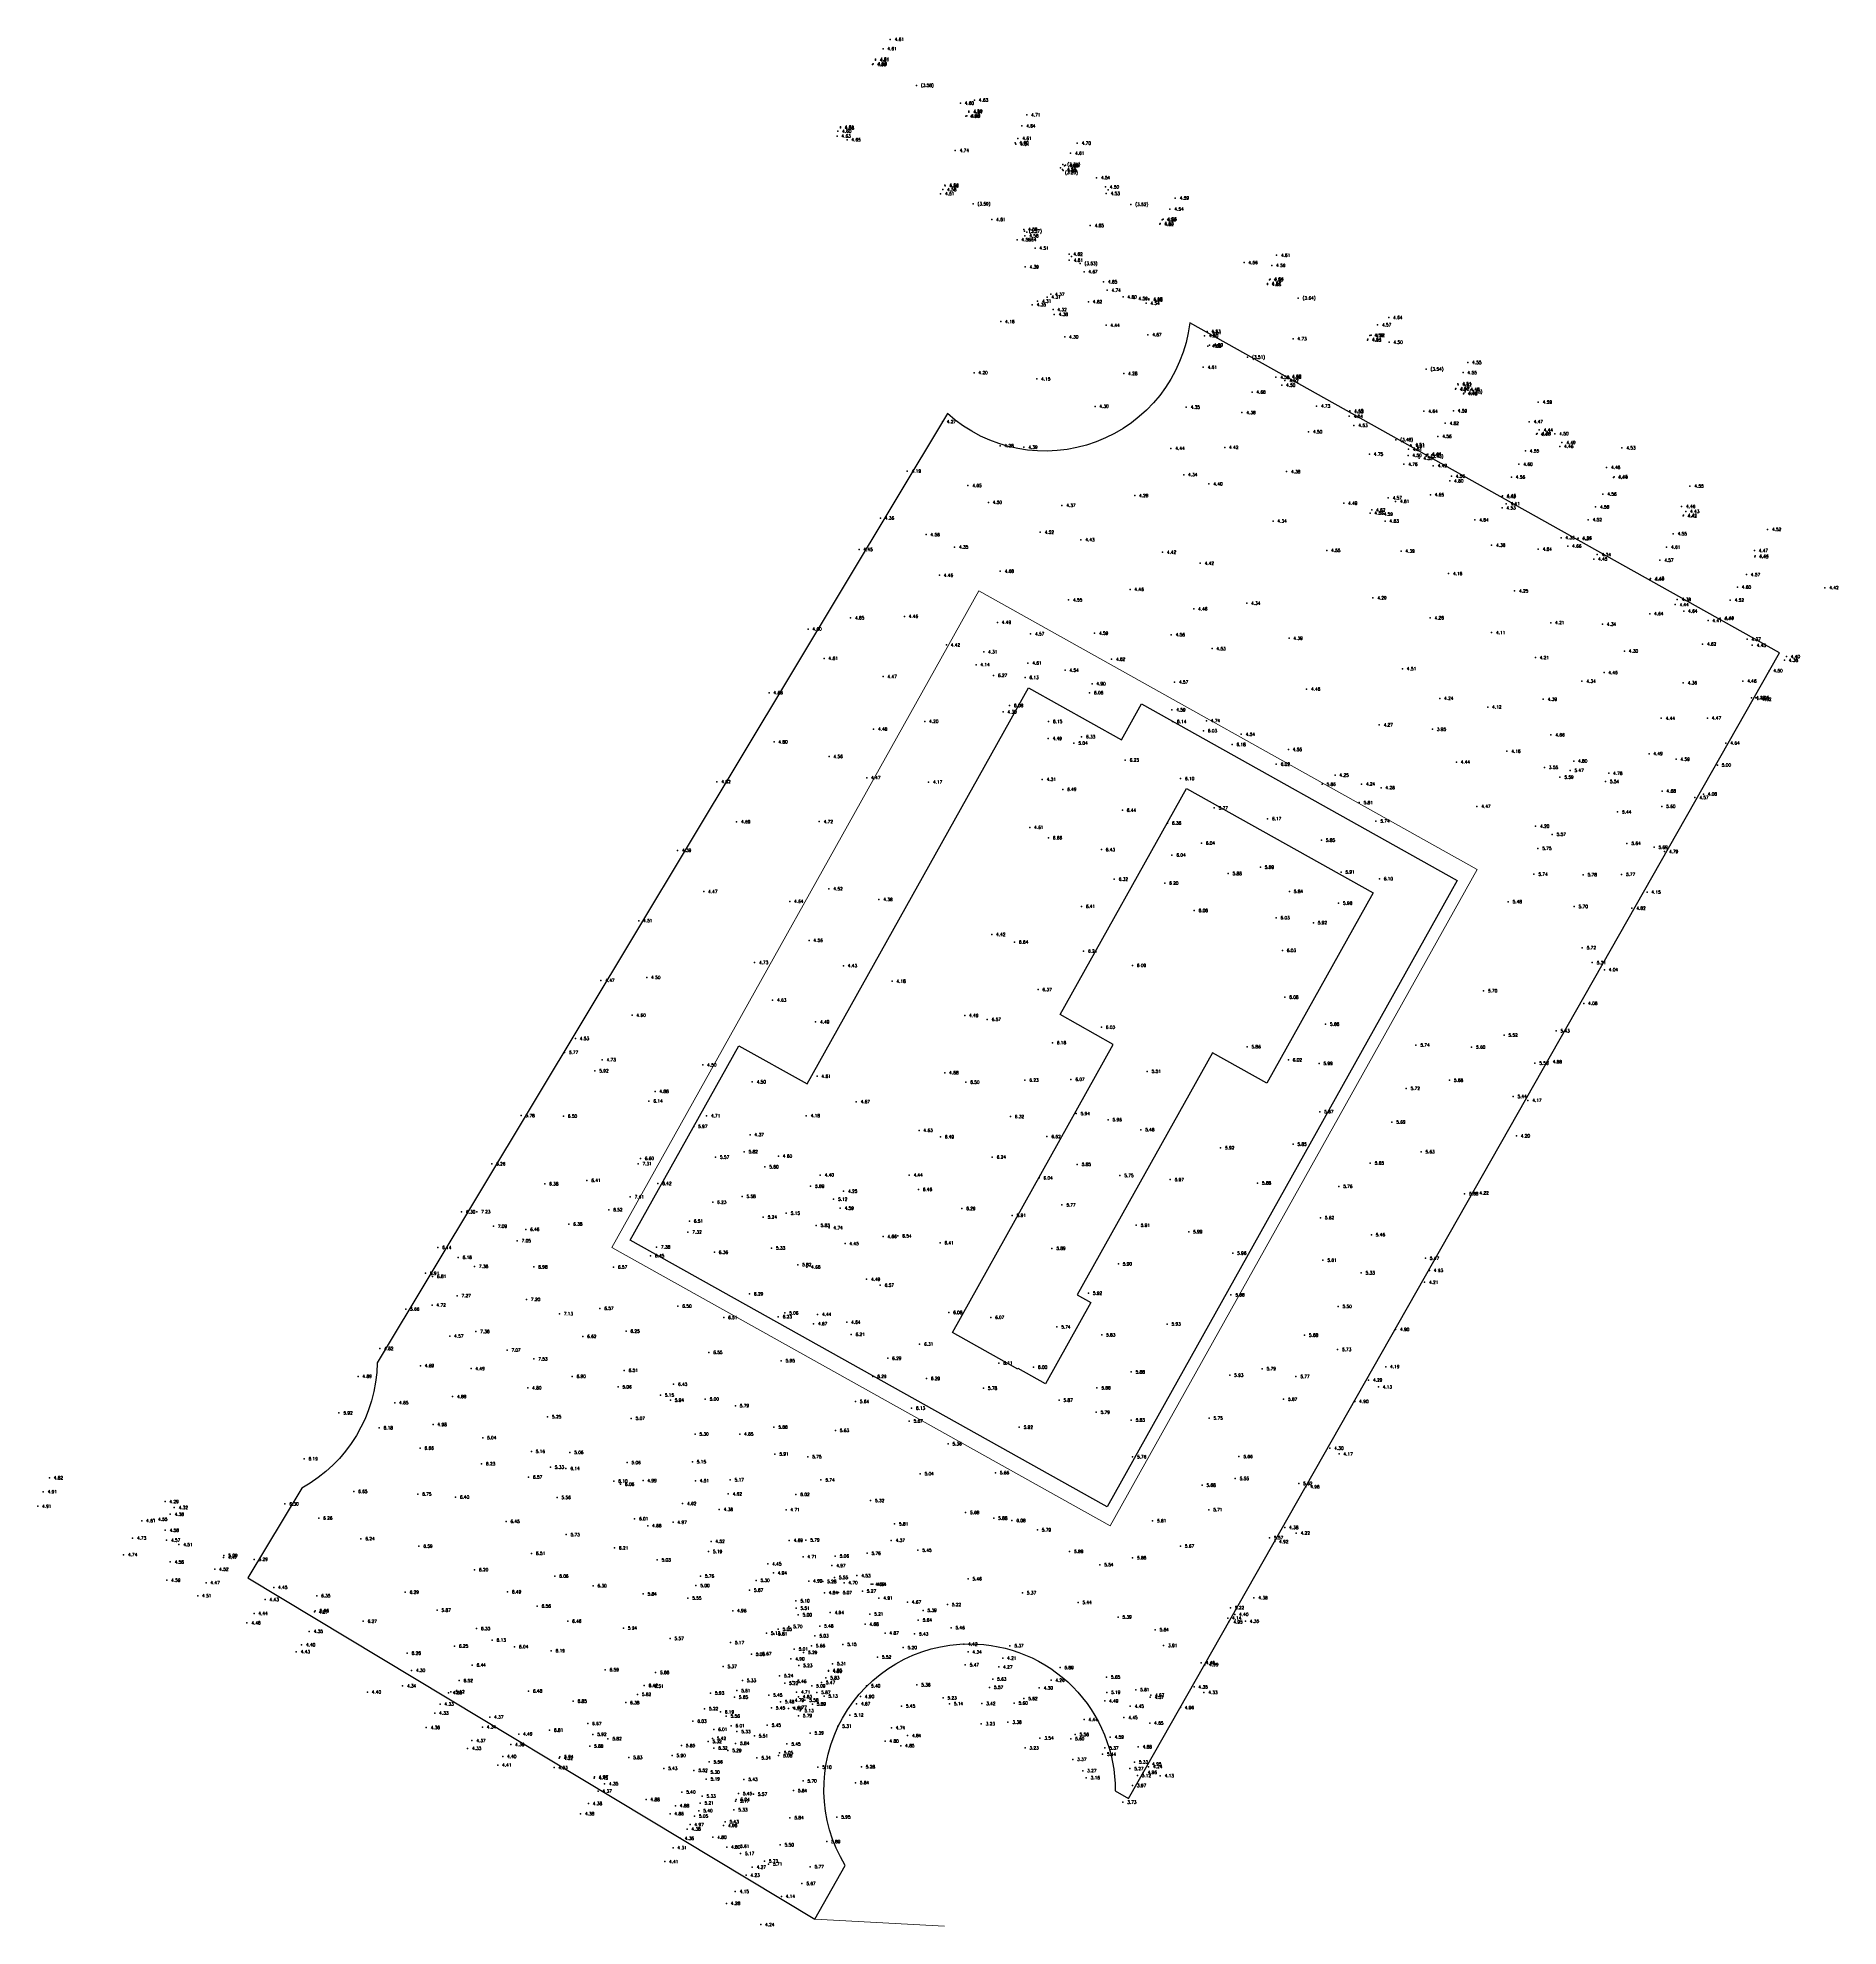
# Model space of a CAD drawing. Header units: millimetres. Extents: x 202260060 to 202696734, y 2689137542 to 2689595480.
import ezdxf

# ---------------------------------------------------------------- set-up
doc = ezdxf.new("R2010")
doc.units = ezdxf.units.MM
doc.header["$MEASUREMENT"] = 0
for name, color, linetype in [('10', 7, 'Continuous'), ('10-ELEV', 1, 'Continuous'), ('範圍線', 50, 'Continuous')]:
    doc.layers.add(name, color=color, linetype=linetype)
doc.layers.add('exclusion', color=6, linetype='Continuous', lineweight=20)
doc.layers.add('海廣公司承租地線', color=112, linetype='Continuous', true_color=0x23e156)
doc.layers.get('0').off()
doc.styles.add('S6', font='SIMPLEX', dxfattribs={"height": 0.083333})

# ---------------------------------------------------------------- blocks, each defined once
blk = doc.blocks.new('10')
blk.add_point((0, 0))
at = {"layer": '10-ELEV', "style": 'S6'}
blk.add_attdef('ELEV', (2.14, -0.73), '', height=1.5, dxfattribs=at)

msp = doc.modelspace()

# ---------------------------------------------------------------- linework, layer by layer
at = {"layer": 'exclusion'}
msp.add_line((202448494, 2689139291), (202480003, 2689137542), dxfattribs=at)
at = {"layer": 'exclusion', "flags": 128}
msp.add_lwpolyline([(202399310, 2689302151), (202488298, 2689461371), (202609144, 2689393830), (202520156, 2689234610), (202399310, 2689302151)], close=True, dxfattribs=at)
at = {"layer": '海廣公司承租地線', "flags": 128}
msp.add_lwpolyline([(202486035, 2689206024, -0.4170853), (202521358, 2689170353), (202524570, 2689168529), (202682456, 2689446356), (202682456, 2689446356), (202539467, 2689526368, -0.6083701), (202480712, 2689504362), (202342372, 2689274198, -0.2693183), (202324094, 2689243787), (202311038, 2689222066), (202448494, 2689139291), (202455884, 2689152294, -0.5855261)], format="xyb", close=True, dxfattribs=at)
at = {"layer": '範圍線', "flags": 128}
for points in [[(202518732, 2689239645), (202403734, 2689303917), (202430079, 2689351055), (202446664, 2689341785), (202500330, 2689437806), (202522886, 2689425199), (202527765, 2689433928), (202604285, 2689391161), (202519395, 2689239274)], [(202504461, 2689269043), (202497827, 2689272751), (202497778, 2689272664), (202481891, 2689281543), (202520921, 2689351376), (202508001, 2689358597), (202538640, 2689413416), (202583944, 2689388095), (202558160, 2689341962), (202544979, 2689349329), (202512170, 2689290625), (202515487, 2689288771)]]:
    msp.add_lwpolyline(points, close=True, dxfattribs=at)

# ---------------------------------------------------------------- block references
at = {"layer": '10'}
ref = msp.add_blockref('10', (202465062, 2689592797, 4613), dxfattribs=dict(at, xscale=500, yscale=500, zscale=500))
ref.add_attrib('ELEV', '4.61', (202466134, 2689592434, 4613), dxfattribs={"layer": '10-ELEV', "height": 750, "style": 'S6'})
ref = msp.add_blockref('10', (202466823, 2689595093, 4606), dxfattribs=dict(at, xscale=500, yscale=500, zscale=500))
ref.add_attrib('ELEV', '4.61', (202467895, 2689594730, 4606), dxfattribs={"layer": '10-ELEV', "height": 750, "style": 'S6'})
ref = msp.add_blockref('10', (202462551, 2689588990, 4576), dxfattribs=dict(at, xscale=500, yscale=500, zscale=500))
ref.add_attrib('ELEV', '4.58', (202463623, 2689588627, 4576), dxfattribs={"layer": '10-ELEV', "height": 750, "style": 'S6'})
ref = msp.add_blockref('10', (202462712, 2689589138, 4590), dxfattribs=dict(at, xscale=500, yscale=500, zscale=500))
ref.add_attrib('ELEV', '4.59', (202463784, 2689588775, 4590), dxfattribs={"layer": '10-ELEV', "height": 750, "style": 'S6'})
ref = msp.add_blockref('10', (202463201, 2689590066, 4605), dxfattribs=dict(at, xscale=500, yscale=500, zscale=500))
ref.add_attrib('ELEV', '4.61', (202464273, 2689589703, 4605), dxfattribs={"layer": '10-ELEV', "height": 750, "style": 'S6'})
ref = msp.add_blockref('10', (202463254, 2689590272, 4613), dxfattribs=dict(at, xscale=500, yscale=500, zscale=500))
ref.add_attrib('ELEV', '4.61', (202464326, 2689589909, 4613), dxfattribs={"layer": '10-ELEV', "height": 750, "style": 'S6'})
ref = msp.add_blockref('10', (202473162, 2689583936, 3576), dxfattribs=dict(at, xscale=500, yscale=500, zscale=500))
ref.add_attrib('ELEV', '(3.58)', (202474234, 2689583573, 3576), dxfattribs={"layer": '10-ELEV', "height": 750, "style": 'S6'})
ref = msp.add_blockref('10', (202483819, 2689579617, 4597), dxfattribs=dict(at, xscale=500, yscale=500, zscale=500))
ref.add_attrib('ELEV', '4.60', (202484891, 2689579254, 4597), dxfattribs={"layer": '10-ELEV', "height": 750, "style": 'S6'})
ref = msp.add_blockref('10', (202487253, 2689580374, 4634), dxfattribs=dict(at, xscale=500, yscale=500, zscale=500))
ref.add_attrib('ELEV', '4.63', (202488325, 2689580011, 4634), dxfattribs={"layer": '10-ELEV', "height": 750, "style": 'S6'})
ref = msp.add_blockref('10', (202485134, 2689576435, 4595), dxfattribs=dict(at, xscale=500, yscale=500, zscale=500))
ref.add_attrib('ELEV', '4.60', (202486206, 2689576072, 4595), dxfattribs={"layer": '10-ELEV', "height": 750, "style": 'S6'})
ref = msp.add_blockref('10', (202485376, 2689576532, 4586), dxfattribs=dict(at, xscale=500, yscale=500, zscale=500))
ref.add_attrib('ELEV', '4.59', (202486448, 2689576169, 4586), dxfattribs={"layer": '10-ELEV', "height": 750, "style": 'S6'})
ref = msp.add_blockref('10', (202485885, 2689577672, 4593), dxfattribs=dict(at, xscale=500, yscale=500, zscale=500))
ref.add_attrib('ELEV', '4.59', (202486957, 2689577309, 4593), dxfattribs={"layer": '10-ELEV', "height": 750, "style": 'S6'})
ref = msp.add_blockref('10', (202485895, 2689577440, 4608), dxfattribs=dict(at, xscale=500, yscale=500, zscale=500))
ref.add_attrib('ELEV', '4.61', (202486967, 2689577077, 4608), dxfattribs={"layer": '10-ELEV', "height": 750, "style": 'S6'})
ref = msp.add_blockref('10', (202499907, 2689576775, 4710), dxfattribs=dict(at, xscale=500, yscale=500, zscale=500))
ref.add_attrib('ELEV', '4.71', (202500979, 2689576412, 4710), dxfattribs={"layer": '10-ELEV', "height": 750, "style": 'S6'})
ref = msp.add_blockref('10', (202453920, 2689571642, 4634), dxfattribs=dict(at, xscale=500, yscale=500, zscale=500))
ref.add_attrib('ELEV', '4.63', (202454992, 2689571279, 4634), dxfattribs={"layer": '10-ELEV', "height": 750, "style": 'S6'})
ref = msp.add_blockref('10', (202454076, 2689572799, 4602), dxfattribs=dict(at, xscale=500, yscale=500, zscale=500))
ref.add_attrib('ELEV', '4.60', (202455148, 2689572436, 4602), dxfattribs={"layer": '10-ELEV', "height": 750, "style": 'S6'})
ref = msp.add_blockref('10', (202454726, 2689573859, 4607), dxfattribs=dict(at, xscale=500, yscale=500, zscale=500))
ref.add_attrib('ELEV', '4.61', (202455798, 2689573496, 4607), dxfattribs={"layer": '10-ELEV', "height": 750, "style": 'S6'})
ref = msp.add_blockref('10', (202454743, 2689573618, 4578), dxfattribs=dict(at, xscale=500, yscale=500, zscale=500))
ref.add_attrib('ELEV', '4.58', (202455815, 2689573255, 4578), dxfattribs={"layer": '10-ELEV', "height": 750, "style": 'S6'})
ref = msp.add_blockref('10', (202456330, 2689570731, 4653), dxfattribs=dict(at, xscale=500, yscale=500, zscale=500))
ref.add_attrib('ELEV', '4.65', (202457402, 2689570368, 4653), dxfattribs={"layer": '10-ELEV', "height": 750, "style": 'S6'})
ref = msp.add_blockref('10', (202497075, 2689569999, 4596), dxfattribs=dict(at, xscale=500, yscale=500, zscale=500))
ref.add_attrib('ELEV', '4.60', (202498147, 2689569636, 4596), dxfattribs={"layer": '10-ELEV', "height": 750, "style": 'S6'})
ref = msp.add_blockref('10', (202497794, 2689571072, 4609), dxfattribs=dict(at, xscale=500, yscale=500, zscale=500))
ref.add_attrib('ELEV', '4.61', (202498866, 2689570709, 4609), dxfattribs={"layer": '10-ELEV', "height": 750, "style": 'S6'})
ref = msp.add_blockref('10', (202498736, 2689574091, 4636), dxfattribs=dict(at, xscale=500, yscale=500, zscale=500))
ref.add_attrib('ELEV', '4.64', (202499808, 2689573728, 4636), dxfattribs={"layer": '10-ELEV', "height": 750, "style": 'S6'})
ref = msp.add_blockref('10', (202512168, 2689569921, 4702), dxfattribs=dict(at, xscale=500, yscale=500, zscale=500))
ref.add_attrib('ELEV', '4.70', (202513240, 2689569558, 4702), dxfattribs={"layer": '10-ELEV', "height": 750, "style": 'S6'})
ref = msp.add_blockref('10', (202482579, 2689568140, 4740), dxfattribs=dict(at, xscale=500, yscale=500, zscale=500))
ref.add_attrib('ELEV', '4.74', (202483651, 2689567777, 4740), dxfattribs={"layer": '10-ELEV', "height": 750, "style": 'S6'})
ref = msp.add_blockref('10', (202497257, 2689569668, 4607), dxfattribs=dict(at, xscale=500, yscale=500, zscale=500))
ref.add_attrib('ELEV', '4.61', (202498329, 2689569305, 4607), dxfattribs={"layer": '10-ELEV', "height": 750, "style": 'S6'})
ref = msp.add_blockref('10', (202510562, 2689567475, 4605), dxfattribs=dict(at, xscale=500, yscale=500, zscale=500))
ref.add_attrib('ELEV', '4.61', (202511634, 2689567112, 4605), dxfattribs={"layer": '10-ELEV', "height": 750, "style": 'S6'})
ref = msp.add_blockref('10', (202508127, 2689563920, 3202), dxfattribs=dict(at, xscale=500, yscale=500, zscale=500))
ref.add_attrib('ELEV', '(3.20)', (202509199, 2689562425, 3202), dxfattribs={"layer": '10-ELEV', "height": 750, "style": 'S6'})
ref = msp.add_blockref('10', (202508615, 2689563555, 4591), dxfattribs=dict(at, xscale=500, yscale=500, zscale=500))
ref.add_attrib('ELEV', '4.59', (202509687, 2689563192, 4591), dxfattribs={"layer": '10-ELEV', "height": 750, "style": 'S6'})
ref = msp.add_blockref('10', (202508669, 2689564759, 3307), dxfattribs=dict(at, xscale=500, yscale=500, zscale=500))
ref.add_attrib('ELEV', '(3.31)', (202509741, 2689564396, 3307), dxfattribs={"layer": '10-ELEV', "height": 750, "style": 'S6'})
ref = msp.add_blockref('10', (202508748, 2689563262, 4577), dxfattribs=dict(at, xscale=500, yscale=500, zscale=500))
ref.add_attrib('ELEV', '4.58', (202509820, 2689562899, 4577), dxfattribs={"layer": '10-ELEV', "height": 750, "style": 'S6'})
ref = msp.add_blockref('10', (202509102, 2689564466, 4557), dxfattribs=dict(at, xscale=500, yscale=500, zscale=500))
ref.add_attrib('ELEV', '4.56', (202510174, 2689564103, 4557), dxfattribs={"layer": '10-ELEV', "height": 750, "style": 'S6'})
ref = msp.add_blockref('10', (202509333, 2689564559, 4554), dxfattribs=dict(at, xscale=500, yscale=500, zscale=500))
ref.add_attrib('ELEV', '4.55', (202510405, 2689564196, 4554), dxfattribs={"layer": '10-ELEV', "height": 750, "style": 'S6'})
ref = msp.add_blockref('10', (202516847, 2689561546, 4535), dxfattribs=dict(at, xscale=500, yscale=500, zscale=500))
ref.add_attrib('ELEV', '4.54', (202517919, 2689561183, 4535), dxfattribs={"layer": '10-ELEV', "height": 750, "style": 'S6'})
ref = msp.add_blockref('10', (202479036, 2689557667, 4512), dxfattribs=dict(at, xscale=500, yscale=500, zscale=500))
ref.add_attrib('ELEV', '4.51', (202480108, 2689557304, 4512), dxfattribs={"layer": '10-ELEV', "height": 750, "style": 'S6'})
ref = msp.add_blockref('10', (202479564, 2689558655, 4575), dxfattribs=dict(at, xscale=500, yscale=500, zscale=500))
ref.add_attrib('ELEV', '4.58', (202480636, 2689558292, 4575), dxfattribs={"layer": '10-ELEV', "height": 750, "style": 'S6'})
ref = msp.add_blockref('10', (202480093, 2689559731, 4563), dxfattribs=dict(at, xscale=500, yscale=500, zscale=500))
ref.add_attrib('ELEV', '4.56', (202481165, 2689559368, 4563), dxfattribs={"layer": '10-ELEV', "height": 750, "style": 'S6'})
ref = msp.add_blockref('10', (202480100, 2689559560, 4582), dxfattribs=dict(at, xscale=500, yscale=500, zscale=500))
ref.add_attrib('ELEV', '4.58', (202481172, 2689559197, 4582), dxfattribs={"layer": '10-ELEV', "height": 750, "style": 'S6'})
ref = msp.add_blockref('10', (202519003, 2689559296, 4504), dxfattribs=dict(at, xscale=500, yscale=500, zscale=500))
ref.add_attrib('ELEV', '4.50', (202520075, 2689558933, 4504), dxfattribs={"layer": '10-ELEV', "height": 750, "style": 'S6'})
ref = msp.add_blockref('10', (202519195, 2689557710, 4533), dxfattribs=dict(at, xscale=500, yscale=500, zscale=500))
ref.add_attrib('ELEV', '4.53', (202520267, 2689557347, 4533), dxfattribs={"layer": '10-ELEV', "height": 750, "style": 'S6'})
at = {"layer": '10', "xscale": 500, "yscale": 500, "zscale": 500}
for p in [(202519660, 2689558588, 4537), (202499963, 2689548374, 4573), (202510743, 2689542433, 4611)]:
    msp.add_blockref('10', p, dxfattribs=at)
at = {"layer": '10'}
ref = msp.add_blockref('10', (202535952, 2689556610, 4591), dxfattribs=dict(at, xscale=500, yscale=500, zscale=500))
ref.add_attrib('ELEV', '4.59', (202537024, 2689556247, 4591), dxfattribs={"layer": '10-ELEV', "height": 750, "style": 'S6'})
ref = msp.add_blockref('10', (202486909, 2689555206, 3588), dxfattribs=dict(at, xscale=500, yscale=500, zscale=500))
ref.add_attrib('ELEV', '(3.59)', (202487981, 2689554843, 3588), dxfattribs={"layer": '10-ELEV', "height": 750, "style": 'S6'})
ref = msp.add_blockref('10', (202525158, 2689555062, 3517), dxfattribs=dict(at, xscale=500, yscale=500, zscale=500))
ref.add_attrib('ELEV', '(3.52)', (202526230, 2689554699, 3517), dxfattribs={"layer": '10-ELEV', "height": 750, "style": 'S6'})
ref = msp.add_blockref('10', (202534659, 2689553931, 4542), dxfattribs=dict(at, xscale=500, yscale=500, zscale=500))
ref.add_attrib('ELEV', '4.54', (202535731, 2689553568, 4542), dxfattribs={"layer": '10-ELEV', "height": 750, "style": 'S6'})
ref = msp.add_blockref('10', (202491452, 2689551392, 4607), dxfattribs=dict(at, xscale=500, yscale=500, zscale=500))
ref.add_attrib('ELEV', '4.61', (202492524, 2689551029, 4607), dxfattribs={"layer": '10-ELEV', "height": 750, "style": 'S6'})
ref = msp.add_blockref('10', (202499195, 2689549022, 4581), dxfattribs=dict(at, xscale=500, yscale=500, zscale=500))
ref.add_attrib('ELEV', '4.58', (202500267, 2689548659, 4581), dxfattribs={"layer": '10-ELEV', "height": 750, "style": 'S6'})
ref = msp.add_blockref('10', (202499375, 2689548582, 3574), dxfattribs=dict(at, xscale=500, yscale=500, zscale=500))
ref.add_attrib('ELEV', '(3.57)', (202500447, 2689548219, 3574), dxfattribs={"layer": '10-ELEV', "height": 750, "style": 'S6'})
ref = msp.add_blockref('10', (202499469, 2689547449, 4560), dxfattribs=dict(at, xscale=500, yscale=500, zscale=500))
ref.add_attrib('ELEV', '4.56', (202500541, 2689547086, 4560), dxfattribs={"layer": '10-ELEV', "height": 750, "style": 'S6'})
ref = msp.add_blockref('10', (202515313, 2689549942, 4654), dxfattribs=dict(at, xscale=500, yscale=500, zscale=500))
ref.add_attrib('ELEV', '4.65', (202516385, 2689549579, 4654), dxfattribs={"layer": '10-ELEV', "height": 750, "style": 'S6'})
ref = msp.add_blockref('10', (202532222, 2689550242, 4524), dxfattribs=dict(at, xscale=500, yscale=500, zscale=500))
ref.add_attrib('ELEV', '4.52', (202533294, 2689549879, 4524), dxfattribs={"layer": '10-ELEV', "height": 750, "style": 'S6'})
ref = msp.add_blockref('10', (202532261, 2689550466, 4528), dxfattribs=dict(at, xscale=500, yscale=500, zscale=500))
ref.add_attrib('ELEV', '4.53', (202533333, 2689550103, 4528), dxfattribs={"layer": '10-ELEV', "height": 750, "style": 'S6'})
ref = msp.add_blockref('10', (202532788, 2689551343, 4533), dxfattribs=dict(at, xscale=500, yscale=500, zscale=500))
ref.add_attrib('ELEV', '4.53', (202533860, 2689550980, 4533), dxfattribs={"layer": '10-ELEV', "height": 750, "style": 'S6'})
ref = msp.add_blockref('10', (202532984, 2689551470, 4531), dxfattribs=dict(at, xscale=500, yscale=500, zscale=500))
ref.add_attrib('ELEV', '4.53', (202534056, 2689551107, 4531), dxfattribs={"layer": '10-ELEV', "height": 750, "style": 'S6'})
ref = msp.add_blockref('10', (202497599, 2689546496, 4564), dxfattribs=dict(at, xscale=500, yscale=500, zscale=500))
ref.add_attrib('ELEV', '4.56', (202498671, 2689546133, 4564), dxfattribs={"layer": '10-ELEV', "height": 750, "style": 'S6'})
ref = msp.add_blockref('10', (202498919, 2689546501, 4639), dxfattribs=dict(at, xscale=500, yscale=500, zscale=500))
ref.add_attrib('ELEV', '4.64', (202499991, 2689546138, 4639), dxfattribs={"layer": '10-ELEV', "height": 750, "style": 'S6'})
ref = msp.add_blockref('10', (202501958, 2689544463, 4512), dxfattribs=dict(at, xscale=500, yscale=500, zscale=500))
ref.add_attrib('ELEV', '4.51', (202503030, 2689544100, 4512), dxfattribs={"layer": '10-ELEV', "height": 750, "style": 'S6'})
ref = msp.add_blockref('10', (202510182, 2689542999, 4618), dxfattribs=dict(at, xscale=500, yscale=500, zscale=500))
ref.add_attrib('ELEV', '4.62', (202511254, 2689542636, 4618), dxfattribs={"layer": '10-ELEV', "height": 750, "style": 'S6'})
ref = msp.add_blockref('10', (202560514, 2689542727, 4611), dxfattribs=dict(at, xscale=500, yscale=500, zscale=500))
ref.add_attrib('ELEV', '4.61', (202561586, 2689542364, 4611), dxfattribs={"layer": '10-ELEV', "height": 750, "style": 'S6'})
ref = msp.add_blockref('10', (202499543, 2689539918, 4386), dxfattribs=dict(at, xscale=500, yscale=500, zscale=500))
ref.add_attrib('ELEV', '4.39', (202500615, 2689539555, 4386), dxfattribs={"layer": '10-ELEV', "height": 750, "style": 'S6'})
ref = msp.add_blockref('10', (202510236, 2689541536, 4612), dxfattribs=dict(at, xscale=500, yscale=500, zscale=500))
ref.add_attrib('ELEV', '4.61', (202511308, 2689541173, 4612), dxfattribs={"layer": '10-ELEV', "height": 750, "style": 'S6'})
ref = msp.add_blockref('10', (202512860, 2689540740, 3531), dxfattribs=dict(at, xscale=500, yscale=500, zscale=500))
ref.add_attrib('ELEV', '(3.53)', (202513932, 2689540377, 3531), dxfattribs={"layer": '10-ELEV', "height": 750, "style": 'S6'})
ref = msp.add_blockref('10', (202513813, 2689538743, 4667), dxfattribs=dict(at, xscale=500, yscale=500, zscale=500))
ref.add_attrib('ELEV', '4.67', (202514885, 2689538380, 4667), dxfattribs={"layer": '10-ELEV', "height": 750, "style": 'S6'})
ref = msp.add_blockref('10', (202552621, 2689540950, 4563), dxfattribs=dict(at, xscale=500, yscale=500, zscale=500))
ref.add_attrib('ELEV', '4.56', (202553693, 2689540587, 4563), dxfattribs={"layer": '10-ELEV', "height": 750, "style": 'S6'})
ref = msp.add_blockref('10', (202559354, 2689540258, 4592), dxfattribs=dict(at, xscale=500, yscale=500, zscale=500))
ref.add_attrib('ELEV', '4.59', (202560426, 2689539895, 4592), dxfattribs={"layer": '10-ELEV', "height": 750, "style": 'S6'})
ref = msp.add_blockref('10', (202505754, 2689533272, 4365), dxfattribs=dict(at, xscale=500, yscale=500, zscale=500))
ref.add_attrib('ELEV', '4.37', (202506826, 2689532909, 4365), dxfattribs={"layer": '10-ELEV', "height": 750, "style": 'S6'})
ref = msp.add_blockref('10', (202518543, 2689536292, 4653), dxfattribs=dict(at, xscale=500, yscale=500, zscale=500))
ref.add_attrib('ELEV', '4.65', (202519615, 2689535929, 4653), dxfattribs={"layer": '10-ELEV', "height": 750, "style": 'S6'})
ref = msp.add_blockref('10', (202519430, 2689534267, 4738), dxfattribs=dict(at, xscale=500, yscale=500, zscale=500))
ref.add_attrib('ELEV', '4.74', (202520502, 2689533904, 4738), dxfattribs={"layer": '10-ELEV', "height": 750, "style": 'S6'})
ref = msp.add_blockref('10', (202558308, 2689535664, 4546), dxfattribs=dict(at, xscale=500, yscale=500, zscale=500))
ref.add_attrib('ELEV', '4.55', (202559380, 2689535301, 4546), dxfattribs={"layer": '10-ELEV', "height": 750, "style": 'S6'})
ref = msp.add_blockref('10', (202558310, 2689535894, 4567), dxfattribs=dict(at, xscale=500, yscale=500, zscale=500))
ref.add_attrib('ELEV', '4.57', (202559382, 2689535531, 4567), dxfattribs={"layer": '10-ELEV', "height": 750, "style": 'S6'})
ref = msp.add_blockref('10', (202558788, 2689536801, 4547), dxfattribs=dict(at, xscale=500, yscale=500, zscale=500))
ref.add_attrib('ELEV', '4.55', (202559860, 2689536438, 4547), dxfattribs={"layer": '10-ELEV', "height": 750, "style": 'S6'})
ref = msp.add_blockref('10', (202558940, 2689536949, 4544), dxfattribs=dict(at, xscale=500, yscale=500, zscale=500))
ref.add_attrib('ELEV', '4.54', (202560012, 2689536586, 4544), dxfattribs={"layer": '10-ELEV', "height": 750, "style": 'S6'})
ref = msp.add_blockref('10', (202501267, 2689530744, 4348), dxfattribs=dict(at, xscale=500, yscale=500, zscale=500))
ref.add_attrib('ELEV', '4.35', (202502339, 2689530381, 4348), dxfattribs={"layer": '10-ELEV', "height": 750, "style": 'S6'})
ref = msp.add_blockref('10', (202502540, 2689531586, 4309), dxfattribs=dict(at, xscale=500, yscale=500, zscale=500))
ref.add_attrib('ELEV', '4.31', (202503612, 2689531223, 4309), dxfattribs={"layer": '10-ELEV', "height": 750, "style": 'S6'})
ref = msp.add_blockref('10', (202504854, 2689532600, 4309), dxfattribs=dict(at, xscale=500, yscale=500, zscale=500))
ref.add_attrib('ELEV', '4.31', (202505926, 2689532237, 4309), dxfattribs={"layer": '10-ELEV', "height": 750, "style": 'S6'})
ref = msp.add_blockref('10', (202506290, 2689529552, 4317), dxfattribs=dict(at, xscale=500, yscale=500, zscale=500))
ref.add_attrib('ELEV', '4.32', (202507362, 2689529189, 4317), dxfattribs={"layer": '10-ELEV', "height": 750, "style": 'S6'})
ref = msp.add_blockref('10', (202514896, 2689531457, 4624), dxfattribs=dict(at, xscale=500, yscale=500, zscale=500))
ref.add_attrib('ELEV', '4.62', (202515968, 2689531094, 4624), dxfattribs={"layer": '10-ELEV', "height": 750, "style": 'S6'})
ref = msp.add_blockref('10', (202523302, 2689532630, 4601), dxfattribs=dict(at, xscale=500, yscale=500, zscale=500))
ref.add_attrib('ELEV', '4.60', (202524374, 2689532267, 4601), dxfattribs={"layer": '10-ELEV', "height": 750, "style": 'S6'})
ref = msp.add_blockref('10', (202525973, 2689532246, 4590), dxfattribs=dict(at, xscale=500, yscale=500, zscale=500))
ref.add_attrib('ELEV', '4.59', (202527045, 2689531883, 4590), dxfattribs={"layer": '10-ELEV', "height": 750, "style": 'S6'})
ref = msp.add_blockref('10', (202528866, 2689531111, 4537), dxfattribs=dict(at, xscale=500, yscale=500, zscale=500))
ref.add_attrib('ELEV', '4.54', (202529938, 2689530748, 4537), dxfattribs={"layer": '10-ELEV', "height": 750, "style": 'S6'})
ref = msp.add_blockref('10', (202529540, 2689531902, 4557), dxfattribs=dict(at, xscale=500, yscale=500, zscale=500))
ref.add_attrib('ELEV', '4.56', (202530612, 2689531539, 4557), dxfattribs={"layer": '10-ELEV', "height": 750, "style": 'S6'})
ref = msp.add_blockref('10', (202529559, 2689532148, 4561), dxfattribs=dict(at, xscale=500, yscale=500, zscale=500))
ref.add_attrib('ELEV', '4.56', (202530631, 2689531785, 4561), dxfattribs={"layer": '10-ELEV', "height": 750, "style": 'S6'})
ref = msp.add_blockref('10', (202565768, 2689532373, 3636), dxfattribs=dict(at, xscale=500, yscale=500, zscale=500))
ref.add_attrib('ELEV', '(3.64)', (202566839, 2689532010, 3636), dxfattribs={"layer": '10-ELEV', "height": 750, "style": 'S6'})
ref = msp.add_blockref('10', (202493638, 2689526644, 4159), dxfattribs=dict(at, xscale=500, yscale=500, zscale=500))
ref.add_attrib('ELEV', '4.16', (202494710, 2689526281, 4159), dxfattribs={"layer": '10-ELEV', "height": 750, "style": 'S6'})
ref = msp.add_blockref('10', (202506604, 2689528408, 4383), dxfattribs=dict(at, xscale=500, yscale=500, zscale=500))
ref.add_attrib('ELEV', '4.38', (202507676, 2689528045, 4383), dxfattribs={"layer": '10-ELEV', "height": 750, "style": 'S6'})
ref = msp.add_blockref('10', (202519177, 2689525759, 4444), dxfattribs=dict(at, xscale=500, yscale=500, zscale=500))
ref.add_attrib('ELEV', '4.44', (202520249, 2689525396, 4444), dxfattribs={"layer": '10-ELEV', "height": 750, "style": 'S6'})
ref = msp.add_blockref('10', (202543653, 2689524278, 4526), dxfattribs=dict(at, xscale=500, yscale=500, zscale=500))
ref.add_attrib('ELEV', '4.53', (202544725, 2689523915, 4526), dxfattribs={"layer": '10-ELEV', "height": 750, "style": 'S6'})
ref = msp.add_blockref('10', (202585014, 2689525860, 4566), dxfattribs=dict(at, xscale=500, yscale=500, zscale=500))
ref.add_attrib('ELEV', '4.57', (202586086, 2689525497, 4566), dxfattribs={"layer": '10-ELEV', "height": 750, "style": 'S6'})
ref = msp.add_blockref('10', (202587719, 2689527625, 4636), dxfattribs=dict(at, xscale=500, yscale=500, zscale=500))
ref.add_attrib('ELEV', '4.64', (202588791, 2689527262, 4636), dxfattribs={"layer": '10-ELEV', "height": 750, "style": 'S6'})
ref = msp.add_blockref('10', (202509138, 2689522930, 4304), dxfattribs=dict(at, xscale=500, yscale=500, zscale=500))
ref.add_attrib('ELEV', '4.30', (202510210, 2689522567, 4304), dxfattribs={"layer": '10-ELEV', "height": 750, "style": 'S6'})
ref = msp.add_blockref('10', (202529296, 2689523478, 4668), dxfattribs=dict(at, xscale=500, yscale=500, zscale=500))
ref.add_attrib('ELEV', '4.67', (202530368, 2689523115, 4668), dxfattribs={"layer": '10-ELEV', "height": 750, "style": 'S6'})
ref = msp.add_blockref('10', (202543050, 2689523208, 4501), dxfattribs=dict(at, xscale=500, yscale=500, zscale=500))
ref.add_attrib('ELEV', '4.50', (202544122, 2689522845, 4501), dxfattribs={"layer": '10-ELEV', "height": 750, "style": 'S6'})
ref = msp.add_blockref('10', (202543769, 2689523970, 4511), dxfattribs=dict(at, xscale=500, yscale=500, zscale=500))
ref.add_attrib('ELEV', '4.51', (202544841, 2689523607, 4511), dxfattribs={"layer": '10-ELEV', "height": 750, "style": 'S6'})
ref = msp.add_blockref('10', (202543814, 2689520701, 4886), dxfattribs=dict(at, xscale=500, yscale=500, zscale=500))
ref.add_attrib('ELEV', '4.89', (202544886, 2689520338, 4886), dxfattribs={"layer": '10-ELEV', "height": 750, "style": 'S6'})
ref = msp.add_blockref('10', (202544216, 2689520977, 4585), dxfattribs=dict(at, xscale=500, yscale=500, zscale=500))
ref.add_attrib('ELEV', '4.59', (202545288, 2689520614, 4585), dxfattribs={"layer": '10-ELEV', "height": 750, "style": 'S6'})
ref = msp.add_blockref('10', (202564531, 2689522476, 4733), dxfattribs=dict(at, xscale=500, yscale=500, zscale=500))
ref.add_attrib('ELEV', '4.73', (202565603, 2689522113, 4733), dxfattribs={"layer": '10-ELEV', "height": 750, "style": 'S6'})
ref = msp.add_blockref('10', (202582596, 2689522167, 4532), dxfattribs=dict(at, xscale=500, yscale=500, zscale=500))
ref.add_attrib('ELEV', '4.53', (202583668, 2689521804, 4532), dxfattribs={"layer": '10-ELEV', "height": 750, "style": 'S6'})
ref = msp.add_blockref('10', (202582623, 2689522369, 4537), dxfattribs=dict(at, xscale=500, yscale=500, zscale=500))
ref.add_attrib('ELEV', '4.54', (202583695, 2689522006, 4537), dxfattribs={"layer": '10-ELEV', "height": 750, "style": 'S6'})
ref = msp.add_blockref('10', (202583156, 2689523282, 4520), dxfattribs=dict(at, xscale=500, yscale=500, zscale=500))
ref.add_attrib('ELEV', '4.52', (202584228, 2689522919, 4520), dxfattribs={"layer": '10-ELEV', "height": 750, "style": 'S6'})
ref = msp.add_blockref('10', (202583437, 2689523340, 4515), dxfattribs=dict(at, xscale=500, yscale=500, zscale=500))
ref.add_attrib('ELEV', '4.52', (202584509, 2689522977, 4515), dxfattribs={"layer": '10-ELEV', "height": 750, "style": 'S6'})
ref = msp.add_blockref('10', (202587814, 2689521651, 4503), dxfattribs=dict(at, xscale=500, yscale=500, zscale=500))
ref.add_attrib('ELEV', '4.50', (202588886, 2689521288, 4503), dxfattribs={"layer": '10-ELEV', "height": 750, "style": 'S6'})
ref = msp.add_blockref('10', (202542749, 2689515576, 4612), dxfattribs=dict(at, xscale=500, yscale=500, zscale=500))
ref.add_attrib('ELEV', '4.61', (202543821, 2689515213, 4612), dxfattribs={"layer": '10-ELEV', "height": 750, "style": 'S6'})
ref = msp.add_blockref('10', (202553496, 2689518023, 3509), dxfattribs=dict(at, xscale=500, yscale=500, zscale=500))
ref.add_attrib('ELEV', '(3.51)', (202554568, 2689517660, 3509), dxfattribs={"layer": '10-ELEV', "height": 750, "style": 'S6'})
ref = msp.add_blockref('10', (202596795, 2689515126, 3538), dxfattribs=dict(at, xscale=500, yscale=500, zscale=500))
ref.add_attrib('ELEV', '(3.54)', (202597867, 2689514763, 3538), dxfattribs={"layer": '10-ELEV', "height": 750, "style": 'S6'})
ref = msp.add_blockref('10', (202606900, 2689516730, 4547), dxfattribs=dict(at, xscale=500, yscale=500, zscale=500))
ref.add_attrib('ELEV', '4.55', (202607972, 2689516367, 4547), dxfattribs={"layer": '10-ELEV', "height": 750, "style": 'S6'})
ref = msp.add_blockref('10', (202487149, 2689514260, 4201), dxfattribs=dict(at, xscale=500, yscale=500, zscale=500))
ref.add_attrib('ELEV', '4.20', (202488221, 2689513897, 4201), dxfattribs={"layer": '10-ELEV', "height": 750, "style": 'S6'})
ref = msp.add_blockref('10', (202502338, 2689512748, 4154), dxfattribs=dict(at, xscale=500, yscale=500, zscale=500))
ref.add_attrib('ELEV', '4.15', (202503410, 2689512385, 4154), dxfattribs={"layer": '10-ELEV', "height": 750, "style": 'S6'})
ref = msp.add_blockref('10', (202523452, 2689514047, 4282), dxfattribs=dict(at, xscale=500, yscale=500, zscale=500))
ref.add_attrib('ELEV', '4.28', (202524524, 2689513684, 4282), dxfattribs={"layer": '10-ELEV', "height": 750, "style": 'S6'})
ref = msp.add_blockref('10', (202560343, 2689513152, 4554), dxfattribs=dict(at, xscale=500, yscale=500, zscale=500))
ref.add_attrib('ELEV', '4.55', (202561415, 2689512789, 4554), dxfattribs={"layer": '10-ELEV', "height": 750, "style": 'S6'})
ref = msp.add_blockref('10', (202561755, 2689511235, 4500), dxfattribs=dict(at, xscale=500, yscale=500, zscale=500))
ref.add_attrib('ELEV', '4.50', (202562827, 2689510872, 4500), dxfattribs={"layer": '10-ELEV', "height": 750, "style": 'S6'})
ref = msp.add_blockref('10', (202562537, 2689512349, 4522), dxfattribs=dict(at, xscale=500, yscale=500, zscale=500))
ref.add_attrib('ELEV', '4.52', (202563609, 2689511986, 4522), dxfattribs={"layer": '10-ELEV', "height": 750, "style": 'S6'})
ref = msp.add_blockref('10', (202563182, 2689513179, 4503), dxfattribs=dict(at, xscale=500, yscale=500, zscale=500))
ref.add_attrib('ELEV', '4.50', (202564254, 2689512816, 4503), dxfattribs={"layer": '10-ELEV', "height": 750, "style": 'S6'})
ref = msp.add_blockref('10', (202563222, 2689513394, 4518), dxfattribs=dict(at, xscale=500, yscale=500, zscale=500))
ref.add_attrib('ELEV', '4.52', (202564294, 2689513031, 4518), dxfattribs={"layer": '10-ELEV', "height": 750, "style": 'S6'})
ref = msp.add_blockref('10', (202603995, 2689510403, 4517), dxfattribs=dict(at, xscale=500, yscale=500, zscale=500))
ref.add_attrib('ELEV', '4.52', (202605067, 2689510040, 4517), dxfattribs={"layer": '10-ELEV', "height": 750, "style": 'S6'})
ref = msp.add_blockref('10', (202604487, 2689511578, 4514), dxfattribs=dict(at, xscale=500, yscale=500, zscale=500))
ref.add_attrib('ELEV', '4.51', (202605559, 2689511215, 4514), dxfattribs={"layer": '10-ELEV', "height": 750, "style": 'S6'})
ref = msp.add_blockref('10', (202604518, 2689511331, 4515), dxfattribs=dict(at, xscale=500, yscale=500, zscale=500))
ref.add_attrib('ELEV', '4.52', (202605590, 2689510968, 4515), dxfattribs={"layer": '10-ELEV', "height": 750, "style": 'S6'})
ref = msp.add_blockref('10', (202605759, 2689514274, 4551), dxfattribs=dict(at, xscale=500, yscale=500, zscale=500))
ref.add_attrib('ELEV', '4.55', (202606831, 2689513911, 4551), dxfattribs={"layer": '10-ELEV', "height": 750, "style": 'S6'})
ref = msp.add_blockref('10', (202516477, 2689506106, 4303), dxfattribs=dict(at, xscale=500, yscale=500, zscale=500))
ref.add_attrib('ELEV', '4.30', (202517549, 2689505743, 4303), dxfattribs={"layer": '10-ELEV', "height": 750, "style": 'S6'})
ref = msp.add_blockref('10', (202538597, 2689505897, 4354), dxfattribs=dict(at, xscale=500, yscale=500, zscale=500))
ref.add_attrib('ELEV', '4.35', (202539669, 2689505534, 4354), dxfattribs={"layer": '10-ELEV', "height": 750, "style": 'S6'})
ref = msp.add_blockref('10', (202554557, 2689509553, 4679), dxfattribs=dict(at, xscale=500, yscale=500, zscale=500))
ref.add_attrib('ELEV', '4.68', (202555629, 2689509190, 4679), dxfattribs={"layer": '10-ELEV', "height": 750, "style": 'S6'})
ref = msp.add_blockref('10', (202570209, 2689506151, 4732), dxfattribs=dict(at, xscale=500, yscale=500, zscale=500))
ref.add_attrib('ELEV', '4.73', (202571281, 2689505788, 4732), dxfattribs={"layer": '10-ELEV', "height": 750, "style": 'S6'})
ref = msp.add_blockref('10', (202603871, 2689510247, 4506), dxfattribs=dict(at, xscale=500, yscale=500, zscale=500))
ref.add_attrib('ELEV', '4.51', (202604943, 2689509884, 4506), dxfattribs={"layer": '10-ELEV', "height": 750, "style": 'S6'})
ref = msp.add_blockref('10', (202605852, 2689509152, 4462), dxfattribs=dict(at, xscale=500, yscale=500, zscale=500))
ref.add_attrib('ELEV', '4.46', (202606924, 2689508789, 4462), dxfattribs={"layer": '10-ELEV', "height": 750, "style": 'S6'})
ref = msp.add_blockref('10', (202605954, 2689509334, 4461), dxfattribs=dict(at, xscale=500, yscale=500, zscale=500))
ref.add_attrib('ELEV', '4.46', (202607026, 2689508971, 4461), dxfattribs={"layer": '10-ELEV', "height": 750, "style": 'S6'})
ref = msp.add_blockref('10', (202606219, 2689509653, 3451), dxfattribs=dict(at, xscale=500, yscale=500, zscale=500))
ref.add_attrib('ELEV', '(3.45)', (202607291, 2689509290, 3451), dxfattribs={"layer": '10-ELEV', "height": 750, "style": 'S6'})
ref = msp.add_blockref('10', (202606461, 2689510243, 4481), dxfattribs=dict(at, xscale=500, yscale=500, zscale=500))
ref.add_attrib('ELEV', '4.48', (202607533, 2689509880, 4481), dxfattribs={"layer": '10-ELEV', "height": 750, "style": 'S6'})
ref = msp.add_blockref('10', (202623996, 2689507122, 4587), dxfattribs=dict(at, xscale=500, yscale=500, zscale=500))
ref.add_attrib('ELEV', '4.59', (202625068, 2689506759, 4587), dxfattribs={"layer": '10-ELEV', "height": 750, "style": 'S6'})
ref = msp.add_blockref('10', (202479454, 2689502361, 4273), dxfattribs=dict(at, xscale=500, yscale=500, zscale=500))
ref.add_attrib('ELEV', '4.27', (202480526, 2689501998, 4273), dxfattribs={"layer": '10-ELEV', "height": 750, "style": 'S6'})
ref = msp.add_blockref('10', (202552117, 2689504582, 4379), dxfattribs=dict(at, xscale=500, yscale=500, zscale=500))
ref.add_attrib('ELEV', '4.38', (202553189, 2689504219, 4379), dxfattribs={"layer": '10-ELEV', "height": 750, "style": 'S6'})
ref = msp.add_blockref('10', (202578135, 2689503690, 4535), dxfattribs=dict(at, xscale=500, yscale=500, zscale=500))
ref.add_attrib('ELEV', '4.54', (202579207, 2689503327, 4535), dxfattribs={"layer": '10-ELEV', "height": 750, "style": 'S6'})
ref = msp.add_blockref('10', (202578285, 2689505038, 4494), dxfattribs=dict(at, xscale=500, yscale=500, zscale=500))
ref.add_attrib('ELEV', '4.49', (202579357, 2689504675, 4494), dxfattribs={"layer": '10-ELEV', "height": 750, "style": 'S6'})
ref = msp.add_blockref('10', (202578286, 2689504845, 4525), dxfattribs=dict(at, xscale=500, yscale=500, zscale=500))
ref.add_attrib('ELEV', '4.53', (202579358, 2689504482, 4525), dxfattribs={"layer": '10-ELEV', "height": 750, "style": 'S6'})
ref = msp.add_blockref('10', (202579284, 2689501468, 4530), dxfattribs=dict(at, xscale=500, yscale=500, zscale=500))
ref.add_attrib('ELEV', '4.53', (202580356, 2689501105, 4530), dxfattribs={"layer": '10-ELEV', "height": 750, "style": 'S6'})
ref = msp.add_blockref('10', (202596256, 2689504899, 4639), dxfattribs=dict(at, xscale=500, yscale=500, zscale=500))
ref.add_attrib('ELEV', '4.64', (202597328, 2689504536, 4639), dxfattribs={"layer": '10-ELEV', "height": 750, "style": 'S6'})
ref = msp.add_blockref('10', (202601408, 2689501985, 4618), dxfattribs=dict(at, xscale=500, yscale=500, zscale=500))
ref.add_attrib('ELEV', '4.62', (202602480, 2689501622, 4618), dxfattribs={"layer": '10-ELEV', "height": 750, "style": 'S6'})
ref = msp.add_blockref('10', (202603418, 2689505014, 4585), dxfattribs=dict(at, xscale=500, yscale=500, zscale=500))
ref.add_attrib('ELEV', '4.59', (202604490, 2689504651, 4585), dxfattribs={"layer": '10-ELEV', "height": 750, "style": 'S6'})
ref = msp.add_blockref('10', (202621805, 2689502378, 4474), dxfattribs=dict(at, xscale=500, yscale=500, zscale=500))
ref.add_attrib('ELEV', '4.47', (202622877, 2689502015, 4474), dxfattribs={"layer": '10-ELEV', "height": 750, "style": 'S6'})
ref = msp.add_blockref('10', (202568263, 2689499929, 4498), dxfattribs=dict(at, xscale=500, yscale=500, zscale=500))
ref.add_attrib('ELEV', '4.50', (202569335, 2689499566, 4498), dxfattribs={"layer": '10-ELEV', "height": 750, "style": 'S6'})
ref = msp.add_blockref('10', (202589419, 2689498015, 3479), dxfattribs=dict(at, xscale=500, yscale=500, zscale=500))
ref.add_attrib('ELEV', '(3.48)', (202590491, 2689497653, 3479), dxfattribs={"layer": '10-ELEV', "height": 750, "style": 'S6'})
ref = msp.add_blockref('10', (202593096, 2689496797, 4509), dxfattribs=dict(at, xscale=500, yscale=500, zscale=500))
ref.add_attrib('ELEV', '4.51', (202594168, 2689496434, 4509), dxfattribs={"layer": '10-ELEV', "height": 750, "style": 'S6'})
ref = msp.add_blockref('10', (202599637, 2689498823, 4555), dxfattribs=dict(at, xscale=500, yscale=500, zscale=500))
ref.add_attrib('ELEV', '4.56', (202600709, 2689498460, 4555), dxfattribs={"layer": '10-ELEV', "height": 750, "style": 'S6'})
ref = msp.add_blockref('10', (202623527, 2689499325, 4411), dxfattribs=dict(at, xscale=500, yscale=500, zscale=500))
ref.add_attrib('ELEV', '4.41', (202624599, 2689498962, 4411), dxfattribs={"layer": '10-ELEV', "height": 750, "style": 'S6'})
ref = msp.add_blockref('10', (202623738, 2689499504, 4375), dxfattribs=dict(at, xscale=500, yscale=500, zscale=500))
ref.add_attrib('ELEV', '4.38', (202624810, 2689499141, 4375), dxfattribs={"layer": '10-ELEV', "height": 750, "style": 'S6'})
ref = msp.add_blockref('10', (202624233, 2689500384, 4439), dxfattribs=dict(at, xscale=500, yscale=500, zscale=500))
ref.add_attrib('ELEV', '4.44', (202625305, 2689500021, 4439), dxfattribs={"layer": '10-ELEV', "height": 750, "style": 'S6'})
ref = msp.add_blockref('10', (202628004, 2689499477, 4501), dxfattribs=dict(at, xscale=500, yscale=500, zscale=500))
ref.add_attrib('ELEV', '4.50', (202629076, 2689499114, 4501), dxfattribs={"layer": '10-ELEV', "height": 750, "style": 'S6'})
ref = msp.add_blockref('10', (202629722, 2689497324, 4486), dxfattribs=dict(at, xscale=500, yscale=500, zscale=500))
ref.add_attrib('ELEV', '4.49', (202630794, 2689496961, 4486), dxfattribs={"layer": '10-ELEV', "height": 750, "style": 'S6'})
ref = msp.add_blockref('10', (202493448, 2689496532, 4282), dxfattribs=dict(at, xscale=500, yscale=500, zscale=500))
ref.add_attrib('ELEV', '4.28', (202494520, 2689496169, 4282), dxfattribs={"layer": '10-ELEV', "height": 750, "style": 'S6'})
ref = msp.add_blockref('10', (202499235, 2689496196, 4388), dxfattribs=dict(at, xscale=500, yscale=500, zscale=500))
ref.add_attrib('ELEV', '4.39', (202500307, 2689495833, 4388), dxfattribs={"layer": '10-ELEV', "height": 750, "style": 'S6'})
ref = msp.add_blockref('10', (202534889, 2689495905, 4441), dxfattribs=dict(at, xscale=500, yscale=500, zscale=500))
ref.add_attrib('ELEV', '4.44', (202535961, 2689495542, 4441), dxfattribs={"layer": '10-ELEV', "height": 750, "style": 'S6'})
ref = msp.add_blockref('10', (202547946, 2689496131, 4420), dxfattribs=dict(at, xscale=500, yscale=500, zscale=500))
ref.add_attrib('ELEV', '4.42', (202549018, 2689495768, 4420), dxfattribs={"layer": '10-ELEV', "height": 750, "style": 'S6'})
ref = msp.add_blockref('10', (202583027, 2689494502, 4753), dxfattribs=dict(at, xscale=500, yscale=500, zscale=500))
ref.add_attrib('ELEV', '4.75', (202584099, 2689494139, 4753), dxfattribs={"layer": '10-ELEV', "height": 750, "style": 'S6'})
ref = msp.add_blockref('10', (202591396, 2689492055, 4757), dxfattribs=dict(at, xscale=500, yscale=500, zscale=500))
ref.add_attrib('ELEV', '4.76', (202592468, 2689491692, 4757), dxfattribs={"layer": '10-ELEV', "height": 750, "style": 'S6'})
ref = msp.add_blockref('10', (202592390, 2689494215, 4499), dxfattribs=dict(at, xscale=500, yscale=500, zscale=500))
ref.add_attrib('ELEV', '4.50', (202593462, 2689493852, 4499), dxfattribs={"layer": '10-ELEV', "height": 750, "style": 'S6'})
ref = msp.add_blockref('10', (202592473, 2689495707, 4506), dxfattribs=dict(at, xscale=500, yscale=500, zscale=500))
ref.add_attrib('ELEV', '4.51', (202593545, 2689495344, 4506), dxfattribs={"layer": '10-ELEV', "height": 750, "style": 'S6'})
ref = msp.add_blockref('10', (202593162, 2689496510, 4508), dxfattribs=dict(at, xscale=500, yscale=500, zscale=500))
ref.add_attrib('ELEV', '4.51', (202594234, 2689496147, 4508), dxfattribs={"layer": '10-ELEV', "height": 750, "style": 'S6'})
ref = msp.add_blockref('10', (202595092, 2689493502, 4545), dxfattribs=dict(at, xscale=500, yscale=500, zscale=500))
ref.add_attrib('ELEV', '4.55', (202596164, 2689493139, 4545), dxfattribs={"layer": '10-ELEV', "height": 750, "style": 'S6'})
ref = msp.add_blockref('10', (202596770, 2689493986, 3433), dxfattribs=dict(at, xscale=500, yscale=500, zscale=500))
ref.add_attrib('ELEV', '(3.43)', (202597842, 2689493623, 3433), dxfattribs={"layer": '10-ELEV', "height": 750, "style": 'S6'})
ref = msp.add_blockref('10', (202596974, 2689494387, 4482), dxfattribs=dict(at, xscale=500, yscale=500, zscale=500))
ref.add_attrib('ELEV', '4.48', (202598046, 2689494024, 4482), dxfattribs={"layer": '10-ELEV', "height": 750, "style": 'S6'})
ref = msp.add_blockref('10', (202597160, 2689494514, 4444), dxfattribs=dict(at, xscale=500, yscale=500, zscale=500))
ref.add_attrib('ELEV', '4.44', (202598232, 2689494151, 4444), dxfattribs={"layer": '10-ELEV', "height": 750, "style": 'S6'})
ref = msp.add_blockref('10', (202619299, 2689492047, 4595), dxfattribs=dict(at, xscale=500, yscale=500, zscale=500))
ref.add_attrib('ELEV', '4.60', (202620371, 2689491684, 4595), dxfattribs={"layer": '10-ELEV', "height": 750, "style": 'S6'})
ref = msp.add_blockref('10', (202620876, 2689495279, 4545), dxfattribs=dict(at, xscale=500, yscale=500, zscale=500))
ref.add_attrib('ELEV', '4.55', (202621948, 2689494916, 4545), dxfattribs={"layer": '10-ELEV', "height": 750, "style": 'S6'})
ref = msp.add_blockref('10', (202629187, 2689496386, 4464), dxfattribs=dict(at, xscale=500, yscale=500, zscale=500))
ref.add_attrib('ELEV', '4.46', (202630259, 2689496023, 4464), dxfattribs={"layer": '10-ELEV', "height": 750, "style": 'S6'})
ref = msp.add_blockref('10', (202644266, 2689496034, 4534), dxfattribs=dict(at, xscale=500, yscale=500, zscale=500))
ref.add_attrib('ELEV', '4.53', (202645338, 2689495671, 4534), dxfattribs={"layer": '10-ELEV', "height": 750, "style": 'S6'})
ref = msp.add_blockref('10', (202470954, 2689490392, 4185), dxfattribs=dict(at, xscale=500, yscale=500, zscale=500))
ref.add_attrib('ELEV', '4.19', (202472026, 2689490029, 4185), dxfattribs={"layer": '10-ELEV', "height": 750, "style": 'S6'})
ref = msp.add_blockref('10', (202538014, 2689489516, 4344), dxfattribs=dict(at, xscale=500, yscale=500, zscale=500))
ref.add_attrib('ELEV', '4.34', (202539086, 2689489153, 4344), dxfattribs={"layer": '10-ELEV', "height": 750, "style": 'S6'})
ref = msp.add_blockref('10', (202562950, 2689490264, 4376), dxfattribs=dict(at, xscale=500, yscale=500, zscale=500))
ref.add_attrib('ELEV', '4.38', (202564022, 2689489901, 4376), dxfattribs={"layer": '10-ELEV', "height": 750, "style": 'S6'})
ref = msp.add_blockref('10', (202598529, 2689491710, 4490), dxfattribs=dict(at, xscale=500, yscale=500, zscale=500))
ref.add_attrib('ELEV', '4.49', (202599601, 2689491347, 4490), dxfattribs={"layer": '10-ELEV', "height": 750, "style": 'S6'})
ref = msp.add_blockref('10', (202602517, 2689488017, 4795), dxfattribs=dict(at, xscale=500, yscale=500, zscale=500))
ref.add_attrib('ELEV', '4.80', (202603589, 2689487654, 4795), dxfattribs={"layer": '10-ELEV', "height": 750, "style": 'S6'})
ref = msp.add_blockref('10', (202602911, 2689489142, 4557), dxfattribs=dict(at, xscale=500, yscale=500, zscale=500))
ref.add_attrib('ELEV', '4.56', (202603983, 2689488779, 4557), dxfattribs={"layer": '10-ELEV', "height": 750, "style": 'S6'})
ref = msp.add_blockref('10', (202617469, 2689488939, 4555), dxfattribs=dict(at, xscale=500, yscale=500, zscale=500))
ref.add_attrib('ELEV', '4.56', (202618541, 2689488576, 4555), dxfattribs={"layer": '10-ELEV', "height": 750, "style": 'S6'})
ref = msp.add_blockref('10', (202640554, 2689491286, 4463), dxfattribs=dict(at, xscale=500, yscale=500, zscale=500))
ref.add_attrib('ELEV', '4.46', (202641626, 2689490923, 4463), dxfattribs={"layer": '10-ELEV', "height": 750, "style": 'S6'})
ref = msp.add_blockref('10', (202642267, 2689488871, 4438), dxfattribs=dict(at, xscale=500, yscale=500, zscale=500))
ref.add_attrib('ELEV', '4.44', (202643339, 2689488508, 4438), dxfattribs={"layer": '10-ELEV', "height": 750, "style": 'S6'})
ref = msp.add_blockref('10', (202642392, 2689489020, 4450), dxfattribs=dict(at, xscale=500, yscale=500, zscale=500))
ref.add_attrib('ELEV', '4.45', (202643464, 2689488657, 4450), dxfattribs={"layer": '10-ELEV', "height": 750, "style": 'S6'})
ref = msp.add_blockref('10', (202485668, 2689486892, 4646), dxfattribs=dict(at, xscale=500, yscale=500, zscale=500))
ref.add_attrib('ELEV', '4.65', (202486740, 2689486529, 4646), dxfattribs={"layer": '10-ELEV', "height": 750, "style": 'S6'})
ref = msp.add_blockref('10', (202526098, 2689484458, 4283), dxfattribs=dict(at, xscale=500, yscale=500, zscale=500))
ref.add_attrib('ELEV', '4.28', (202527170, 2689484095, 4283), dxfattribs={"layer": '10-ELEV', "height": 750, "style": 'S6'})
ref = msp.add_blockref('10', (202544097, 2689487277, 4397), dxfattribs=dict(at, xscale=500, yscale=500, zscale=500))
ref.add_attrib('ELEV', '4.40', (202545169, 2689486914, 4397), dxfattribs={"layer": '10-ELEV', "height": 750, "style": 'S6'})
ref = msp.add_blockref('10', (202587597, 2689483895, 4565), dxfattribs=dict(at, xscale=500, yscale=500, zscale=500))
ref.add_attrib('ELEV', '4.57', (202588669, 2689483532, 4565), dxfattribs={"layer": '10-ELEV', "height": 750, "style": 'S6'})
ref = msp.add_blockref('10', (202589369, 2689483031, 4614), dxfattribs=dict(at, xscale=500, yscale=500, zscale=500))
ref.add_attrib('ELEV', '4.61', (202590441, 2689482668, 4614), dxfattribs={"layer": '10-ELEV', "height": 750, "style": 'S6'})
ref = msp.add_blockref('10', (202597806, 2689484659, 4654), dxfattribs=dict(at, xscale=500, yscale=500, zscale=500))
ref.add_attrib('ELEV', '4.65', (202598878, 2689484296, 4654), dxfattribs={"layer": '10-ELEV', "height": 750, "style": 'S6'})
ref = msp.add_blockref('10', (202615187, 2689484227, 4433), dxfattribs=dict(at, xscale=500, yscale=500, zscale=500))
ref.add_attrib('ELEV', '4.43', (202616259, 2689483864, 4433), dxfattribs={"layer": '10-ELEV', "height": 750, "style": 'S6'})
ref = msp.add_blockref('10', (202615278, 2689484435, 4445), dxfattribs=dict(at, xscale=500, yscale=500, zscale=500))
ref.add_attrib('ELEV', '4.45', (202616350, 2689484072, 4445), dxfattribs={"layer": '10-ELEV', "height": 750, "style": 'S6'})
ref = msp.add_blockref('10', (202639655, 2689484832, 4564), dxfattribs=dict(at, xscale=500, yscale=500, zscale=500))
ref.add_attrib('ELEV', '4.56', (202640727, 2689484469, 4564), dxfattribs={"layer": '10-ELEV', "height": 750, "style": 'S6'})
ref = msp.add_blockref('10', (202660775, 2689486770, 4553), dxfattribs=dict(at, xscale=500, yscale=500, zscale=500))
ref.add_attrib('ELEV', '4.55', (202661847, 2689486407, 4553), dxfattribs={"layer": '10-ELEV', "height": 750, "style": 'S6'})
ref = msp.add_blockref('10', (202464442, 2689479011, 4362), dxfattribs=dict(at, xscale=500, yscale=500, zscale=500))
ref.add_attrib('ELEV', '4.36', (202465514, 2689478648, 4362), dxfattribs={"layer": '10-ELEV', "height": 750, "style": 'S6'})
ref = msp.add_blockref('10', (202490608, 2689482815, 4503), dxfattribs=dict(at, xscale=500, yscale=500, zscale=500))
ref.add_attrib('ELEV', '4.50', (202491680, 2689482452, 4503), dxfattribs={"layer": '10-ELEV', "height": 750, "style": 'S6'})
ref = msp.add_blockref('10', (202508452, 2689482072, 4372), dxfattribs=dict(at, xscale=500, yscale=500, zscale=500))
ref.add_attrib('ELEV', '4.37', (202509523, 2689481710, 4372), dxfattribs={"layer": '10-ELEV', "height": 750, "style": 'S6'})
ref = msp.add_blockref('10', (202576801, 2689482608, 4490), dxfattribs=dict(at, xscale=500, yscale=500, zscale=500))
ref.add_attrib('ELEV', '4.49', (202577873, 2689482245, 4490), dxfattribs={"layer": '10-ELEV', "height": 750, "style": 'S6'})
ref = msp.add_blockref('10', (202583197, 2689480225, 4558), dxfattribs=dict(at, xscale=500, yscale=500, zscale=500))
ref.add_attrib('ELEV', '4.56', (202584269, 2689479862, 4558), dxfattribs={"layer": '10-ELEV', "height": 750, "style": 'S6'})
ref = msp.add_blockref('10', (202583580, 2689480970, 4621), dxfattribs=dict(at, xscale=500, yscale=500, zscale=500))
ref.add_attrib('ELEV', '4.62', (202584652, 2689480607, 4621), dxfattribs={"layer": '10-ELEV', "height": 750, "style": 'S6'})
ref = msp.add_blockref('10', (202585403, 2689479966, 4594), dxfattribs=dict(at, xscale=500, yscale=500, zscale=500))
ref.add_attrib('ELEV', '4.59', (202586475, 2689479603, 4594), dxfattribs={"layer": '10-ELEV', "height": 750, "style": 'S6'})
ref = msp.add_blockref('10', (202608613, 2689478559, 4640), dxfattribs=dict(at, xscale=500, yscale=500, zscale=500))
ref.add_attrib('ELEV', '4.64', (202609685, 2689478196, 4640), dxfattribs={"layer": '10-ELEV', "height": 750, "style": 'S6'})
ref = msp.add_blockref('10', (202615211, 2689481475, 4526), dxfattribs=dict(at, xscale=500, yscale=500, zscale=500))
ref.add_attrib('ELEV', '4.53', (202616283, 2689481112, 4526), dxfattribs={"layer": '10-ELEV', "height": 750, "style": 'S6'})
ref = msp.add_blockref('10', (202616204, 2689482471, 4412), dxfattribs=dict(at, xscale=500, yscale=500, zscale=500))
ref.add_attrib('ELEV', '4.41', (202617276, 2689482108, 4412), dxfattribs={"layer": '10-ELEV', "height": 750, "style": 'S6'})
ref = msp.add_blockref('10', (202636105, 2689478613, 4518), dxfattribs=dict(at, xscale=500, yscale=500, zscale=500))
ref.add_attrib('ELEV', '4.52', (202637177, 2689478250, 4518), dxfattribs={"layer": '10-ELEV', "height": 750, "style": 'S6'})
ref = msp.add_blockref('10', (202637872, 2689481702, 4576), dxfattribs=dict(at, xscale=500, yscale=500, zscale=500))
ref.add_attrib('ELEV', '4.58', (202638944, 2689481339, 4576), dxfattribs={"layer": '10-ELEV', "height": 750, "style": 'S6'})
ref = msp.add_blockref('10', (202658756, 2689481810, 4461), dxfattribs=dict(at, xscale=500, yscale=500, zscale=500))
ref.add_attrib('ELEV', '4.46', (202659828, 2689481447, 4461), dxfattribs={"layer": '10-ELEV', "height": 750, "style": 'S6'})
ref = msp.add_blockref('10', (202659122, 2689479534, 4417), dxfattribs=dict(at, xscale=500, yscale=500, zscale=500))
ref.add_attrib('ELEV', '4.42', (202660194, 2689479171, 4417), dxfattribs={"layer": '10-ELEV', "height": 750, "style": 'S6'})
ref = msp.add_blockref('10', (202659211, 2689479705, 4405), dxfattribs=dict(at, xscale=500, yscale=500, zscale=500))
ref.add_attrib('ELEV', '4.41', (202660283, 2689479342, 4405), dxfattribs={"layer": '10-ELEV', "height": 750, "style": 'S6'})
ref = msp.add_blockref('10', (202659761, 2689480604, 4430), dxfattribs=dict(at, xscale=500, yscale=500, zscale=500))
ref.add_attrib('ELEV', '4.43', (202660833, 2689480241, 4430), dxfattribs={"layer": '10-ELEV', "height": 750, "style": 'S6'})
ref = msp.add_blockref('10', (202475517, 2689474989, 4578), dxfattribs=dict(at, xscale=500, yscale=500, zscale=500))
ref.add_attrib('ELEV', '4.58', (202476589, 2689474626, 4578), dxfattribs={"layer": '10-ELEV', "height": 750, "style": 'S6'})
ref = msp.add_blockref('10', (202503211, 2689475570, 4524), dxfattribs=dict(at, xscale=500, yscale=500, zscale=500))
ref.add_attrib('ELEV', '4.52', (202504283, 2689475207, 4524), dxfattribs={"layer": '10-ELEV', "height": 750, "style": 'S6'})
ref = msp.add_blockref('10', (202513053, 2689473745, 4429), dxfattribs=dict(at, xscale=500, yscale=500, zscale=500))
ref.add_attrib('ELEV', '4.43', (202514125, 2689473382, 4429), dxfattribs={"layer": '10-ELEV', "height": 750, "style": 'S6'})
ref = msp.add_blockref('10', (202559647, 2689478267, 4344), dxfattribs=dict(at, xscale=500, yscale=500, zscale=500))
ref.add_attrib('ELEV', '4.34', (202560719, 2689477904, 4344), dxfattribs={"layer": '10-ELEV', "height": 750, "style": 'S6'})
ref = msp.add_blockref('10', (202586850, 2689478271, 4626), dxfattribs=dict(at, xscale=500, yscale=500, zscale=500))
ref.add_attrib('ELEV', '4.63', (202587922, 2689477908, 4626), dxfattribs={"layer": '10-ELEV', "height": 750, "style": 'S6'})
ref = msp.add_blockref('10', (202629530, 2689474252, 4357), dxfattribs=dict(at, xscale=500, yscale=500, zscale=500))
ref.add_attrib('ELEV', '4.36', (202630602, 2689473889, 4357), dxfattribs={"layer": '10-ELEV', "height": 750, "style": 'S6'})
ref = msp.add_blockref('10', (202633544, 2689473991, 4372), dxfattribs=dict(at, xscale=500, yscale=500, zscale=500))
ref.add_attrib('ELEV', '4.37', (202634616, 2689473628, 4372), dxfattribs={"layer": '10-ELEV', "height": 750, "style": 'S6'})
ref = msp.add_blockref('10', (202633633, 2689474174, 4363), dxfattribs=dict(at, xscale=500, yscale=500, zscale=500))
ref.add_attrib('ELEV', '4.36', (202634705, 2689473811, 4363), dxfattribs={"layer": '10-ELEV', "height": 750, "style": 'S6'})
ref = msp.add_blockref('10', (202656710, 2689475206, 4549), dxfattribs=dict(at, xscale=500, yscale=500, zscale=500))
ref.add_attrib('ELEV', '4.55', (202657782, 2689474843, 4549), dxfattribs={"layer": '10-ELEV', "height": 750, "style": 'S6'})
ref = msp.add_blockref('10', (202679588, 2689476254, 4518), dxfattribs=dict(at, xscale=500, yscale=500, zscale=500))
ref.add_attrib('ELEV', '4.52', (202680660, 2689475891, 4518), dxfattribs={"layer": '10-ELEV', "height": 750, "style": 'S6'})
ref = msp.add_blockref('10', (202459251, 2689471383, 4453), dxfattribs=dict(at, xscale=500, yscale=500, zscale=500))
ref.add_attrib('ELEV', '4.45', (202460323, 2689471020, 4453), dxfattribs={"layer": '10-ELEV', "height": 750, "style": 'S6'})
ref = msp.add_blockref('10', (202482414, 2689471987, 4351), dxfattribs=dict(at, xscale=500, yscale=500, zscale=500))
ref.add_attrib('ELEV', '4.35', (202483486, 2689471624, 4351), dxfattribs={"layer": '10-ELEV', "height": 750, "style": 'S6'})
ref = msp.add_blockref('10', (202532850, 2689470724, 4424), dxfattribs=dict(at, xscale=500, yscale=500, zscale=500))
ref.add_attrib('ELEV', '4.42', (202533922, 2689470361, 4424), dxfattribs={"layer": '10-ELEV', "height": 750, "style": 'S6'})
ref = msp.add_blockref('10', (202572677, 2689471166, 4547), dxfattribs=dict(at, xscale=500, yscale=500, zscale=500))
ref.add_attrib('ELEV', '4.55', (202573749, 2689470803, 4547), dxfattribs={"layer": '10-ELEV', "height": 750, "style": 'S6'})
ref = msp.add_blockref('10', (202590692, 2689470990, 4394), dxfattribs=dict(at, xscale=500, yscale=500, zscale=500))
ref.add_attrib('ELEV', '4.39', (202591764, 2689470627, 4394), dxfattribs={"layer": '10-ELEV', "height": 750, "style": 'S6'})
ref = msp.add_blockref('10', (202612667, 2689472428, 4382), dxfattribs=dict(at, xscale=500, yscale=500, zscale=500))
ref.add_attrib('ELEV', '4.38', (202613739, 2689472065, 4382), dxfattribs={"layer": '10-ELEV', "height": 750, "style": 'S6'})
ref = msp.add_blockref('10', (202623972, 2689471466, 4640), dxfattribs=dict(at, xscale=500, yscale=500, zscale=500))
ref.add_attrib('ELEV', '4.64', (202625044, 2689471103, 4640), dxfattribs={"layer": '10-ELEV', "height": 750, "style": 'S6'})
ref = msp.add_blockref('10', (202631130, 2689472224, 4658), dxfattribs=dict(at, xscale=500, yscale=500, zscale=500))
ref.add_attrib('ELEV', '4.66', (202632202, 2689471861, 4658), dxfattribs={"layer": '10-ELEV', "height": 750, "style": 'S6'})
ref = msp.add_blockref('10', (202638290, 2689470140, 4343), dxfattribs=dict(at, xscale=500, yscale=500, zscale=500))
ref.add_attrib('ELEV', '4.34', (202639362, 2689469777, 4343), dxfattribs={"layer": '10-ELEV', "height": 750, "style": 'S6'})
ref = msp.add_blockref('10', (202655117, 2689471950, 4610), dxfattribs=dict(at, xscale=500, yscale=500, zscale=500))
ref.add_attrib('ELEV', '4.61', (202656189, 2689471587, 4610), dxfattribs={"layer": '10-ELEV', "height": 750, "style": 'S6'})
ref = msp.add_blockref('10', (202676391, 2689471137, 4473), dxfattribs=dict(at, xscale=500, yscale=500, zscale=500))
ref.add_attrib('ELEV', '4.47', (202677463, 2689470774, 4473), dxfattribs={"layer": '10-ELEV', "height": 750, "style": 'S6'})
ref = msp.add_blockref('10', (202676477, 2689469642, 4445), dxfattribs=dict(at, xscale=500, yscale=500, zscale=500))
ref.add_attrib('ELEV', '4.45', (202677549, 2689469279, 4445), dxfattribs={"layer": '10-ELEV', "height": 750, "style": 'S6'})
ref = msp.add_blockref('10', (202676570, 2689469819, 4443), dxfattribs=dict(at, xscale=500, yscale=500, zscale=500))
ref.add_attrib('ELEV', '4.44', (202677642, 2689469456, 4443), dxfattribs={"layer": '10-ELEV', "height": 750, "style": 'S6'})
ref = msp.add_blockref('10', (202478746, 2689465127, 4461), dxfattribs=dict(at, xscale=500, yscale=500, zscale=500))
ref.add_attrib('ELEV', '4.46', (202479818, 2689464764, 4461), dxfattribs={"layer": '10-ELEV', "height": 750, "style": 'S6'})
ref = msp.add_blockref('10', (202493512, 2689466118, 4678), dxfattribs=dict(at, xscale=500, yscale=500, zscale=500))
ref.add_attrib('ELEV', '4.68', (202494584, 2689465755, 4678), dxfattribs={"layer": '10-ELEV', "height": 750, "style": 'S6'})
ref = msp.add_blockref('10', (202542009, 2689468047, 4419), dxfattribs=dict(at, xscale=500, yscale=500, zscale=500))
ref.add_attrib('ELEV', '4.42', (202543081, 2689467684, 4419), dxfattribs={"layer": '10-ELEV', "height": 750, "style": 'S6'})
ref = msp.add_blockref('10', (202602223, 2689465538, 4163), dxfattribs=dict(at, xscale=500, yscale=500, zscale=500))
ref.add_attrib('ELEV', '4.16', (202603295, 2689465175, 4163), dxfattribs={"layer": '10-ELEV', "height": 750, "style": 'S6'})
ref = msp.add_blockref('10', (202637426, 2689469071, 4450), dxfattribs=dict(at, xscale=500, yscale=500, zscale=500))
ref.add_attrib('ELEV', '4.45', (202638498, 2689468708, 4450), dxfattribs={"layer": '10-ELEV', "height": 750, "style": 'S6'})
ref = msp.add_blockref('10', (202653472, 2689468781, 4565), dxfattribs=dict(at, xscale=500, yscale=500, zscale=500))
ref.add_attrib('ELEV', '4.57', (202654544, 2689468418, 4565), dxfattribs={"layer": '10-ELEV', "height": 750, "style": 'S6'})
ref = msp.add_blockref('10', (202674475, 2689465289, 4571), dxfattribs=dict(at, xscale=500, yscale=500, zscale=500))
ref.add_attrib('ELEV', '4.57', (202675547, 2689464926, 4571), dxfattribs={"layer": '10-ELEV', "height": 750, "style": 'S6'})
ref = msp.add_blockref('10', (202525003, 2689461713, 4463), dxfattribs=dict(at, xscale=500, yscale=500, zscale=500))
ref.add_attrib('ELEV', '4.46', (202526075, 2689461350, 4463), dxfattribs={"layer": '10-ELEV', "height": 750, "style": 'S6'})
ref = msp.add_blockref('10', (202618246, 2689461335, 4249), dxfattribs=dict(at, xscale=500, yscale=500, zscale=500))
ref.add_attrib('ELEV', '4.25', (202619318, 2689460972, 4249), dxfattribs={"layer": '10-ELEV', "height": 750, "style": 'S6'})
ref = msp.add_blockref('10', (202651123, 2689464182, 4436), dxfattribs=dict(at, xscale=500, yscale=500, zscale=500))
ref.add_attrib('ELEV', '4.44', (202652195, 2689463819, 4436), dxfattribs={"layer": '10-ELEV', "height": 750, "style": 'S6'})
ref = msp.add_blockref('10', (202651229, 2689464348, 4427), dxfattribs=dict(at, xscale=500, yscale=500, zscale=500))
ref.add_attrib('ELEV', '4.43', (202652301, 2689463985, 4427), dxfattribs={"layer": '10-ELEV', "height": 750, "style": 'S6'})
ref = msp.add_blockref('10', (202672279, 2689462267, 4604), dxfattribs=dict(at, xscale=500, yscale=500, zscale=500))
ref.add_attrib('ELEV', '4.60', (202673351, 2689461904, 4604), dxfattribs={"layer": '10-ELEV', "height": 750, "style": 'S6'})
ref = msp.add_blockref('10', (202693509, 2689462121, 4419), dxfattribs=dict(at, xscale=500, yscale=500, zscale=500))
ref.add_attrib('ELEV', '4.42', (202694581, 2689461758, 4419), dxfattribs={"layer": '10-ELEV', "height": 750, "style": 'S6'})
ref = msp.add_blockref('10', (202510065, 2689459159, 4554), dxfattribs=dict(at, xscale=500, yscale=500, zscale=500))
ref.add_attrib('ELEV', '4.55', (202511137, 2689458796, 4554), dxfattribs={"layer": '10-ELEV', "height": 750, "style": 'S6'})
ref = msp.add_blockref('10', (202540421, 2689456987, 4464), dxfattribs=dict(at, xscale=500, yscale=500, zscale=500))
ref.add_attrib('ELEV', '4.46', (202541493, 2689456624, 4464), dxfattribs={"layer": '10-ELEV', "height": 750, "style": 'S6'})
ref = msp.add_blockref('10', (202553265, 2689458362, 4337), dxfattribs=dict(at, xscale=500, yscale=500, zscale=500))
ref.add_attrib('ELEV', '4.34', (202554337, 2689457999, 4337), dxfattribs={"layer": '10-ELEV', "height": 750, "style": 'S6'})
ref = msp.add_blockref('10', (202583888, 2689459655, 4286), dxfattribs=dict(at, xscale=500, yscale=500, zscale=500))
ref.add_attrib('ELEV', '4.29', (202584960, 2689459292, 4286), dxfattribs={"layer": '10-ELEV', "height": 750, "style": 'S6'})
ref = msp.add_blockref('10', (202651012, 2689455824, 4639), dxfattribs=dict(at, xscale=500, yscale=500, zscale=500))
ref.add_attrib('ELEV', '4.64', (202652084, 2689455461, 4639), dxfattribs={"layer": '10-ELEV', "height": 750, "style": 'S6'})
ref = msp.add_blockref('10', (202657189, 2689458013, 4435), dxfattribs=dict(at, xscale=500, yscale=500, zscale=500))
ref.add_attrib('ELEV', '4.44', (202658261, 2689457650, 4435), dxfattribs={"layer": '10-ELEV', "height": 750, "style": 'S6'})
ref = msp.add_blockref('10', (202657703, 2689459275, 4380), dxfattribs=dict(at, xscale=500, yscale=500, zscale=500))
ref.add_attrib('ELEV', '4.38', (202658775, 2689458912, 4380), dxfattribs={"layer": '10-ELEV', "height": 750, "style": 'S6'})
ref = msp.add_blockref('10', (202659257, 2689456431, 4638), dxfattribs=dict(at, xscale=500, yscale=500, zscale=500))
ref.add_attrib('ELEV', '4.64', (202660329, 2689456068, 4638), dxfattribs={"layer": '10-ELEV', "height": 750, "style": 'S6'})
ref = msp.add_blockref('10', (202670560, 2689459109, 4524), dxfattribs=dict(at, xscale=500, yscale=500, zscale=500))
ref.add_attrib('ELEV', '4.52', (202671632, 2689458746, 4524), dxfattribs={"layer": '10-ELEV', "height": 750, "style": 'S6'})
ref = msp.add_blockref('10', (202446878, 2689452099, 4600), dxfattribs=dict(at, xscale=500, yscale=500, zscale=500))
ref.add_attrib('ELEV', '4.60', (202447950, 2689451736, 4600), dxfattribs={"layer": '10-ELEV', "height": 750, "style": 'S6'})
ref = msp.add_blockref('10', (202457191, 2689454805, 4647), dxfattribs=dict(at, xscale=500, yscale=500, zscale=500))
ref.add_attrib('ELEV', '4.65', (202458263, 2689454442, 4647), dxfattribs={"layer": '10-ELEV', "height": 750, "style": 'S6'})
ref = msp.add_blockref('10', (202470258, 2689455174, 4456), dxfattribs=dict(at, xscale=500, yscale=500, zscale=500))
ref.add_attrib('ELEV', '4.46', (202471330, 2689454811, 4456), dxfattribs={"layer": '10-ELEV', "height": 750, "style": 'S6'})
ref = msp.add_blockref('10', (202492812, 2689453704, 4486), dxfattribs=dict(at, xscale=500, yscale=500, zscale=500))
ref.add_attrib('ELEV', '4.49', (202493883, 2689453341, 4486), dxfattribs={"layer": '10-ELEV', "height": 750, "style": 'S6'})
ref = msp.add_blockref('10', (202500858, 2689450922, 4568), dxfattribs=dict(at, xscale=500, yscale=500, zscale=500))
ref.add_attrib('ELEV', '4.57', (202501930, 2689450559, 4568), dxfattribs={"layer": '10-ELEV', "height": 750, "style": 'S6'})
ref = msp.add_blockref('10', (202516366, 2689451080, 4593), dxfattribs=dict(at, xscale=500, yscale=500, zscale=500))
ref.add_attrib('ELEV', '4.59', (202517438, 2689450717, 4593), dxfattribs={"layer": '10-ELEV', "height": 750, "style": 'S6'})
ref = msp.add_blockref('10', (202597769, 2689454797, 4262), dxfattribs=dict(at, xscale=500, yscale=500, zscale=500))
ref.add_attrib('ELEV', '4.26', (202598841, 2689454434, 4262), dxfattribs={"layer": '10-ELEV', "height": 750, "style": 'S6'})
ref = msp.add_blockref('10', (202612678, 2689451231, 4111), dxfattribs=dict(at, xscale=500, yscale=500, zscale=500))
ref.add_attrib('ELEV', '4.11', (202613750, 2689450868, 4111), dxfattribs={"layer": '10-ELEV', "height": 750, "style": 'S6'})
ref = msp.add_blockref('10', (202627019, 2689453633, 4206), dxfattribs=dict(at, xscale=500, yscale=500, zscale=500))
ref.add_attrib('ELEV', '4.21', (202628091, 2689453270, 4206), dxfattribs={"layer": '10-ELEV', "height": 750, "style": 'S6'})
ref = msp.add_blockref('10', (202639562, 2689453268, 4339), dxfattribs=dict(at, xscale=500, yscale=500, zscale=500))
ref.add_attrib('ELEV', '4.34', (202640634, 2689452905, 4339), dxfattribs={"layer": '10-ELEV', "height": 750, "style": 'S6'})
ref = msp.add_blockref('10', (202665169, 2689454133, 4407), dxfattribs=dict(at, xscale=500, yscale=500, zscale=500))
ref.add_attrib('ELEV', '4.41', (202666241, 2689453770, 4407), dxfattribs={"layer": '10-ELEV', "height": 750, "style": 'S6'})
ref = msp.add_blockref('10', (202667978, 2689454644, 4440), dxfattribs=dict(at, xscale=500, yscale=500, zscale=500))
ref.add_attrib('ELEV', '4.44', (202669050, 2689454281, 4440), dxfattribs={"layer": '10-ELEV', "height": 750, "style": 'S6'})
ref = msp.add_blockref('10', (202668134, 2689454768, 4404), dxfattribs=dict(at, xscale=500, yscale=500, zscale=500))
ref.add_attrib('ELEV', '4.40', (202669206, 2689454405, 4404), dxfattribs={"layer": '10-ELEV', "height": 750, "style": 'S6'})
ref = msp.add_blockref('10', (202480449, 2689448243, 4419), dxfattribs=dict(at, xscale=500, yscale=500, zscale=500))
ref.add_attrib('ELEV', '4.42', (202481521, 2689447880, 4419), dxfattribs={"layer": '10-ELEV', "height": 750, "style": 'S6'})
ref = msp.add_blockref('10', (202489502, 2689446561, 4312), dxfattribs=dict(at, xscale=500, yscale=500, zscale=500))
ref.add_attrib('ELEV', '4.31', (202490573, 2689446198, 4312), dxfattribs={"layer": '10-ELEV', "height": 750, "style": 'S6'})
ref = msp.add_blockref('10', (202534970, 2689450728, 4556), dxfattribs=dict(at, xscale=500, yscale=500, zscale=500))
ref.add_attrib('ELEV', '4.56', (202536042, 2689450365, 4556), dxfattribs={"layer": '10-ELEV', "height": 750, "style": 'S6'})
ref = msp.add_blockref('10', (202544857, 2689447345, 4530), dxfattribs=dict(at, xscale=500, yscale=500, zscale=500))
ref.add_attrib('ELEV', '4.53', (202545929, 2689446982, 4530), dxfattribs={"layer": '10-ELEV', "height": 750, "style": 'S6'})
ref = msp.add_blockref('10', (202563548, 2689449863, 4387), dxfattribs=dict(at, xscale=500, yscale=500, zscale=500))
ref.add_attrib('ELEV', '4.39', (202564620, 2689449500, 4387), dxfattribs={"layer": '10-ELEV', "height": 750, "style": 'S6'})
ref = msp.add_blockref('10', (202644893, 2689446773, 4303), dxfattribs=dict(at, xscale=500, yscale=500, zscale=500))
ref.add_attrib('ELEV', '4.30', (202645965, 2689446410, 4303), dxfattribs={"layer": '10-ELEV', "height": 750, "style": 'S6'})
ref = msp.add_blockref('10', (202663832, 2689448465, 4617), dxfattribs=dict(at, xscale=500, yscale=500, zscale=500))
ref.add_attrib('ELEV', '4.62', (202664904, 2689448102, 4617), dxfattribs={"layer": '10-ELEV', "height": 750, "style": 'S6'})
ref = msp.add_blockref('10', (202674623, 2689449631, 4374), dxfattribs=dict(at, xscale=500, yscale=500, zscale=500))
ref.add_attrib('ELEV', '4.37', (202675695, 2689449268, 4374), dxfattribs={"layer": '10-ELEV', "height": 750, "style": 'S6'})
ref = msp.add_blockref('10', (202675895, 2689448153, 4448), dxfattribs=dict(at, xscale=500, yscale=500, zscale=500))
ref.add_attrib('ELEV', '4.45', (202676967, 2689447790, 4448), dxfattribs={"layer": '10-ELEV', "height": 750, "style": 'S6'})
ref = msp.add_blockref('10', (202450789, 2689444994, 4612), dxfattribs=dict(at, xscale=500, yscale=500, zscale=500))
ref.add_attrib('ELEV', '4.61', (202451861, 2689444631, 4612), dxfattribs={"layer": '10-ELEV', "height": 750, "style": 'S6'})
ref = msp.add_blockref('10', (202487638, 2689443446, 4138), dxfattribs=dict(at, xscale=500, yscale=500, zscale=500))
ref.add_attrib('ELEV', '4.14', (202488710, 2689443083, 4138), dxfattribs={"layer": '10-ELEV', "height": 750, "style": 'S6'})
ref = msp.add_blockref('10', (202500193, 2689443846, 4612), dxfattribs=dict(at, xscale=500, yscale=500, zscale=500))
ref.add_attrib('ELEV', '4.61', (202501265, 2689443483, 4612), dxfattribs={"layer": '10-ELEV', "height": 750, "style": 'S6'})
ref = msp.add_blockref('10', (202509213, 2689442118, 4542), dxfattribs=dict(at, xscale=500, yscale=500, zscale=500))
ref.add_attrib('ELEV', '4.54', (202510285, 2689441755, 4542), dxfattribs={"layer": '10-ELEV', "height": 750, "style": 'S6'})
ref = msp.add_blockref('10', (202520487, 2689444772, 4616), dxfattribs=dict(at, xscale=500, yscale=500, zscale=500))
ref.add_attrib('ELEV', '4.62', (202521559, 2689444409, 4616), dxfattribs={"layer": '10-ELEV', "height": 750, "style": 'S6'})
ref = msp.add_blockref('10', (202591055, 2689442459, 4511), dxfattribs=dict(at, xscale=500, yscale=500, zscale=500))
ref.add_attrib('ELEV', '4.51', (202592127, 2689442096, 4511), dxfattribs={"layer": '10-ELEV', "height": 750, "style": 'S6'})
ref = msp.add_blockref('10', (202623276, 2689445169, 4207), dxfattribs=dict(at, xscale=500, yscale=500, zscale=500))
ref.add_attrib('ELEV', '4.21', (202624348, 2689444806, 4207), dxfattribs={"layer": '10-ELEV', "height": 750, "style": 'S6'})
ref = msp.add_blockref('10', (202679952, 2689441999, 4501), dxfattribs=dict(at, xscale=500, yscale=500, zscale=500))
ref.add_attrib('ELEV', '4.50', (202681024, 2689441636, 4501), dxfattribs={"layer": '10-ELEV', "height": 750, "style": 'S6'})
ref = msp.add_blockref('10', (202683671, 2689444529, 4382), dxfattribs=dict(at, xscale=500, yscale=500, zscale=500))
ref.add_attrib('ELEV', '4.38', (202684743, 2689444166, 4382), dxfattribs={"layer": '10-ELEV', "height": 750, "style": 'S6'})
ref = msp.add_blockref('10', (202684161, 2689445409, 4404), dxfattribs=dict(at, xscale=500, yscale=500, zscale=500))
ref.add_attrib('ELEV', '4.40', (202685233, 2689445046, 4404), dxfattribs={"layer": '10-ELEV', "height": 750, "style": 'S6'})
ref = msp.add_blockref('10', (202465075, 2689440582, 4469), dxfattribs=dict(at, xscale=500, yscale=500, zscale=500))
ref.add_attrib('ELEV', '4.47', (202466147, 2689440219, 4469), dxfattribs={"layer": '10-ELEV', "height": 750, "style": 'S6'})
ref = msp.add_blockref('10', (202491865, 2689440848, 6270), dxfattribs=dict(at, xscale=500, yscale=500, zscale=500))
ref.add_attrib('ELEV', '6.27', (202492937, 2689440485, 6270), dxfattribs={"layer": '10-ELEV', "height": 750, "style": 'S6'})
ref = msp.add_blockref('10', (202499501, 2689440342, 6134), dxfattribs=dict(at, xscale=500, yscale=500, zscale=500))
ref.add_attrib('ELEV', '6.13', (202500573, 2689439979, 6134), dxfattribs={"layer": '10-ELEV', "height": 750, "style": 'S6'})
ref = msp.add_blockref('10', (202515756, 2689438832, 4899), dxfattribs=dict(at, xscale=500, yscale=500, zscale=500))
ref.add_attrib('ELEV', '4.90', (202516828, 2689438469, 4899), dxfattribs={"layer": '10-ELEV', "height": 750, "style": 'S6'})
ref = msp.add_blockref('10', (202535776, 2689439238, 4568), dxfattribs=dict(at, xscale=500, yscale=500, zscale=500))
ref.add_attrib('ELEV', '4.57', (202536848, 2689438875, 4568), dxfattribs={"layer": '10-ELEV', "height": 750, "style": 'S6'})
ref = msp.add_blockref('10', (202567781, 2689437521, 4457), dxfattribs=dict(at, xscale=500, yscale=500, zscale=500))
ref.add_attrib('ELEV', '4.46', (202568853, 2689437158, 4457), dxfattribs={"layer": '10-ELEV', "height": 750, "style": 'S6'})
ref = msp.add_blockref('10', (202634576, 2689439442, 4335), dxfattribs=dict(at, xscale=500, yscale=500, zscale=500))
ref.add_attrib('ELEV', '4.34', (202635648, 2689439079, 4335), dxfattribs={"layer": '10-ELEV', "height": 750, "style": 'S6'})
ref = msp.add_blockref('10', (202639931, 2689441537, 4453), dxfattribs=dict(at, xscale=500, yscale=500, zscale=500))
ref.add_attrib('ELEV', '4.45', (202641003, 2689441174, 4453), dxfattribs={"layer": '10-ELEV', "height": 750, "style": 'S6'})
ref = msp.add_blockref('10', (202659156, 2689439038, 4362), dxfattribs=dict(at, xscale=500, yscale=500, zscale=500))
ref.add_attrib('ELEV', '4.36', (202660228, 2689438675, 4362), dxfattribs={"layer": '10-ELEV', "height": 750, "style": 'S6'})
ref = msp.add_blockref('10', (202673603, 2689439496, 4458), dxfattribs=dict(at, xscale=500, yscale=500, zscale=500))
ref.add_attrib('ELEV', '4.46', (202674675, 2689439133, 4458), dxfattribs={"layer": '10-ELEV', "height": 750, "style": 'S6'})
ref = msp.add_blockref('10', (202437449, 2689436651, 4680), dxfattribs=dict(at, xscale=500, yscale=500, zscale=500))
ref.add_attrib('ELEV', '4.68', (202438521, 2689436288, 4680), dxfattribs={"layer": '10-ELEV', "height": 750, "style": 'S6'})
ref = msp.add_blockref('10', (202495756, 2689433546, 6079), dxfattribs=dict(at, xscale=500, yscale=500, zscale=500))
ref.add_attrib('ELEV', '6.08', (202496828, 2689433183, 6079), dxfattribs={"layer": '10-ELEV', "height": 750, "style": 'S6'})
ref = msp.add_blockref('10', (202515151, 2689436653, 6061), dxfattribs=dict(at, xscale=500, yscale=500, zscale=500))
ref.add_attrib('ELEV', '6.06', (202516223, 2689436290, 6061), dxfattribs={"layer": '10-ELEV', "height": 750, "style": 'S6'})
ref = msp.add_blockref('10', (202535116, 2689432503, 4593), dxfattribs=dict(at, xscale=500, yscale=500, zscale=500))
ref.add_attrib('ELEV', '4.59', (202536188, 2689432140, 4593), dxfattribs={"layer": '10-ELEV', "height": 750, "style": 'S6'})
ref = msp.add_blockref('10', (202600094, 2689435280, 4237), dxfattribs=dict(at, xscale=500, yscale=500, zscale=500))
ref.add_attrib('ELEV', '4.24', (202601166, 2689434917, 4237), dxfattribs={"layer": '10-ELEV', "height": 750, "style": 'S6'})
ref = msp.add_blockref('10', (202611748, 2689433173, 4124), dxfattribs=dict(at, xscale=500, yscale=500, zscale=500))
ref.add_attrib('ELEV', '4.12', (202612820, 2689432810, 4124), dxfattribs={"layer": '10-ELEV', "height": 750, "style": 'S6'})
ref = msp.add_blockref('10', (202625206, 2689435062, 4389), dxfattribs=dict(at, xscale=500, yscale=500, zscale=500))
ref.add_attrib('ELEV', '4.39', (202626278, 2689434699, 4389), dxfattribs={"layer": '10-ELEV', "height": 750, "style": 'S6'})
ref = msp.add_blockref('10', (202675725, 2689435450, 4276), dxfattribs=dict(at, xscale=500, yscale=500, zscale=500))
ref.add_attrib('ELEV', '4.28', (202676797, 2689435087, 4276), dxfattribs={"layer": '10-ELEV', "height": 750, "style": 'S6'})
ref = msp.add_blockref('10', (202676746, 2689435398, 4949), dxfattribs=dict(at, xscale=500, yscale=500, zscale=500))
ref.add_attrib('ELEV', '4.95', (202677818, 2689435035, 4949), dxfattribs={"layer": '10-ELEV', "height": 750, "style": 'S6'})
ref = msp.add_blockref('10', (202677231, 2689435049, 4018), dxfattribs=dict(at, xscale=500, yscale=500, zscale=500))
ref.add_attrib('ELEV', '4.02', (202678303, 2689434686, 4018), dxfattribs={"layer": '10-ELEV', "height": 750, "style": 'S6'})
ref = msp.add_blockref('10', (202475197, 2689429711, 4198), dxfattribs=dict(at, xscale=500, yscale=500, zscale=500))
ref.add_attrib('ELEV', '4.20', (202476268, 2689429348, 4198), dxfattribs={"layer": '10-ELEV', "height": 750, "style": 'S6'})
ref = msp.add_blockref('10', (202494182, 2689432005, 4303), dxfattribs=dict(at, xscale=500, yscale=500, zscale=500))
ref.add_attrib('ELEV', '4.30', (202495254, 2689431642, 4303), dxfattribs={"layer": '10-ELEV', "height": 750, "style": 'S6'})
ref = msp.add_blockref('10', (202505212, 2689429677, 6146), dxfattribs=dict(at, xscale=500, yscale=500, zscale=500))
ref.add_attrib('ELEV', '6.15', (202506284, 2689429314, 6146), dxfattribs={"layer": '10-ELEV', "height": 750, "style": 'S6'})
ref = msp.add_blockref('10', (202535289, 2689429667, 6137), dxfattribs=dict(at, xscale=500, yscale=500, zscale=500))
ref.add_attrib('ELEV', '6.14', (202536361, 2689429304, 6137), dxfattribs={"layer": '10-ELEV', "height": 750, "style": 'S6'})
ref = msp.add_blockref('10', (202543492, 2689429873, 4741), dxfattribs=dict(at, xscale=500, yscale=500, zscale=500))
ref.add_attrib('ELEV', '4.74', (202544564, 2689429510, 4741), dxfattribs={"layer": '10-ELEV', "height": 750, "style": 'S6'})
ref = msp.add_blockref('10', (202585404, 2689428854, 4273), dxfattribs=dict(at, xscale=500, yscale=500, zscale=500))
ref.add_attrib('ELEV', '4.27', (202586476, 2689428491, 4273), dxfattribs={"layer": '10-ELEV', "height": 750, "style": 'S6'})
ref = msp.add_blockref('10', (202653811, 2689430454, 4435), dxfattribs=dict(at, xscale=500, yscale=500, zscale=500))
ref.add_attrib('ELEV', '4.44', (202654883, 2689430091, 4435), dxfattribs={"layer": '10-ELEV', "height": 750, "style": 'S6'})
ref = msp.add_blockref('10', (202664996, 2689430521, 4472), dxfattribs=dict(at, xscale=500, yscale=500, zscale=500))
ref.add_attrib('ELEV', '4.47', (202666068, 2689430158, 4472), dxfattribs={"layer": '10-ELEV', "height": 750, "style": 'S6'})
ref = msp.add_blockref('10', (202438638, 2689424725, 4803), dxfattribs=dict(at, xscale=500, yscale=500, zscale=500))
ref.add_attrib('ELEV', '4.80', (202439710, 2689424362, 4803), dxfattribs={"layer": '10-ELEV', "height": 750, "style": 'S6'})
ref = msp.add_blockref('10', (202462791, 2689427830, 4484), dxfattribs=dict(at, xscale=500, yscale=500, zscale=500))
ref.add_attrib('ELEV', '4.48', (202463863, 2689427467, 4484), dxfattribs={"layer": '10-ELEV', "height": 750, "style": 'S6'})
ref = msp.add_blockref('10', (202505131, 2689425552, 4494), dxfattribs=dict(at, xscale=500, yscale=500, zscale=500))
ref.add_attrib('ELEV', '4.49', (202506202, 2689425189, 4494), dxfattribs={"layer": '10-ELEV', "height": 750, "style": 'S6'})
ref = msp.add_blockref('10', (202511372, 2689424427, 5041), dxfattribs=dict(at, xscale=500, yscale=500, zscale=500))
ref.add_attrib('ELEV', '5.04', (202512444, 2689424064, 5041), dxfattribs={"layer": '10-ELEV', "height": 750, "style": 'S6'})
ref = msp.add_blockref('10', (202513228, 2689425979, 6327), dxfattribs=dict(at, xscale=500, yscale=500, zscale=500))
ref.add_attrib('ELEV', '6.33', (202514300, 2689425616, 6327), dxfattribs={"layer": '10-ELEV', "height": 750, "style": 'S6'})
ref = msp.add_blockref('10', (202542777, 2689427428, 6025), dxfattribs=dict(at, xscale=500, yscale=500, zscale=500))
ref.add_attrib('ELEV', '6.03', (202543849, 2689427065, 6025), dxfattribs={"layer": '10-ELEV', "height": 750, "style": 'S6'})
ref = msp.add_blockref('10', (202549714, 2689424085, 6184), dxfattribs=dict(at, xscale=500, yscale=500, zscale=500))
ref.add_attrib('ELEV', '6.18', (202550786, 2689423722, 6184), dxfattribs={"layer": '10-ELEV', "height": 750, "style": 'S6'})
ref = msp.add_blockref('10', (202551961, 2689426570, 4544), dxfattribs=dict(at, xscale=500, yscale=500, zscale=500))
ref.add_attrib('ELEV', '4.54', (202553033, 2689426208, 4544), dxfattribs={"layer": '10-ELEV', "height": 750, "style": 'S6'})
ref = msp.add_blockref('10', (202598307, 2689427782, 3949), dxfattribs=dict(at, xscale=500, yscale=500, zscale=500))
ref.add_attrib('ELEV', '3.95', (202599379, 2689427419, 3949), dxfattribs={"layer": '10-ELEV', "height": 750, "style": 'S6'})
ref = msp.add_blockref('10', (202627069, 2689426428, 4657), dxfattribs=dict(at, xscale=500, yscale=500, zscale=500))
ref.add_attrib('ELEV', '4.66', (202628140, 2689426066, 4657), dxfattribs={"layer": '10-ELEV', "height": 750, "style": 'S6'})
ref = msp.add_blockref('10', (202669501, 2689424435, 4642), dxfattribs=dict(at, xscale=500, yscale=500, zscale=500))
ref.add_attrib('ELEV', '4.64', (202670573, 2689424072, 4642), dxfattribs={"layer": '10-ELEV', "height": 750, "style": 'S6'})
ref = msp.add_blockref('10', (202451990, 2689421178, 4558), dxfattribs=dict(at, xscale=500, yscale=500, zscale=500))
ref.add_attrib('ELEV', '4.56', (202453062, 2689420815, 4558), dxfattribs={"layer": '10-ELEV', "height": 750, "style": 'S6'})
ref = msp.add_blockref('10', (202523822, 2689420320, 6231), dxfattribs=dict(at, xscale=500, yscale=500, zscale=500))
ref.add_attrib('ELEV', '6.23', (202524893, 2689419957, 6231), dxfattribs={"layer": '10-ELEV', "height": 750, "style": 'S6'})
ref = msp.add_blockref('10', (202560444, 2689419328, 6017), dxfattribs=dict(at, xscale=500, yscale=500, zscale=500))
ref.add_attrib('ELEV', '6.02', (202561516, 2689418965, 6017), dxfattribs={"layer": '10-ELEV', "height": 750, "style": 'S6'})
ref = msp.add_blockref('10', (202563369, 2689422886, 4547), dxfattribs=dict(at, xscale=500, yscale=500, zscale=500))
ref.add_attrib('ELEV', '4.55', (202564441, 2689422523, 4547), dxfattribs={"layer": '10-ELEV', "height": 750, "style": 'S6'})
ref = msp.add_blockref('10', (202604135, 2689419829, 4437), dxfattribs=dict(at, xscale=500, yscale=500, zscale=500))
ref.add_attrib('ELEV', '4.44', (202605207, 2689419466, 4437), dxfattribs={"layer": '10-ELEV', "height": 750, "style": 'S6'})
ref = msp.add_blockref('10', (202616375, 2689422455, 4159), dxfattribs=dict(at, xscale=500, yscale=500, zscale=500))
ref.add_attrib('ELEV', '4.16', (202617447, 2689422092, 4159), dxfattribs={"layer": '10-ELEV', "height": 750, "style": 'S6'})
ref = msp.add_blockref('10', (202632576, 2689420090, 4802), dxfattribs=dict(at, xscale=500, yscale=500, zscale=500))
ref.add_attrib('ELEV', '4.80', (202633648, 2689419727, 4802), dxfattribs={"layer": '10-ELEV', "height": 750, "style": 'S6'})
ref = msp.add_blockref('10', (202650841, 2689421868, 4494), dxfattribs=dict(at, xscale=500, yscale=500, zscale=500))
ref.add_attrib('ELEV', '4.49', (202651913, 2689421505, 4494), dxfattribs={"layer": '10-ELEV', "height": 750, "style": 'S6'})
ref = msp.add_blockref('10', (202657419, 2689420534, 4587), dxfattribs=dict(at, xscale=500, yscale=500, zscale=500))
ref.add_attrib('ELEV', '4.59', (202658491, 2689420171, 4587), dxfattribs={"layer": '10-ELEV', "height": 750, "style": 'S6'})
ref = msp.add_blockref('10', (202667420, 2689419120, 5002), dxfattribs=dict(at, xscale=500, yscale=500, zscale=500))
ref.add_attrib('ELEV', '5.00', (202668492, 2689418757, 5002), dxfattribs={"layer": '10-ELEV', "height": 750, "style": 'S6'})
ref = msp.add_blockref('10', (202424781, 2689415050, 4622), dxfattribs=dict(at, xscale=500, yscale=500, zscale=500))
ref.add_attrib('ELEV', '4.62', (202425853, 2689414687, 4622), dxfattribs={"layer": '10-ELEV', "height": 750, "style": 'S6'})
ref = msp.add_blockref('10', (202461125, 2689416049, 4471), dxfattribs=dict(at, xscale=500, yscale=500, zscale=500))
ref.add_attrib('ELEV', '4.47', (202462197, 2689415686, 4471), dxfattribs={"layer": '10-ELEV', "height": 750, "style": 'S6'})
ref = msp.add_blockref('10', (202476114, 2689414974, 4173), dxfattribs=dict(at, xscale=500, yscale=500, zscale=500))
ref.add_attrib('ELEV', '4.17', (202477186, 2689414611, 4173), dxfattribs={"layer": '10-ELEV', "height": 750, "style": 'S6'})
ref = msp.add_blockref('10', (202503668, 2689415638, 4308), dxfattribs=dict(at, xscale=500, yscale=500, zscale=500))
ref.add_attrib('ELEV', '4.31', (202504740, 2689415276, 4308), dxfattribs={"layer": '10-ELEV', "height": 750, "style": 'S6'})
ref = msp.add_blockref('10', (202537232, 2689415827, 6097), dxfattribs=dict(at, xscale=500, yscale=500, zscale=500))
ref.add_attrib('ELEV', '6.10', (202538304, 2689415465, 6097), dxfattribs={"layer": '10-ELEV', "height": 750, "style": 'S6'})
ref = msp.add_blockref('10', (202571557, 2689414453, 5863), dxfattribs=dict(at, xscale=500, yscale=500, zscale=500))
ref.add_attrib('ELEV', '5.86', (202572629, 2689414090, 5863), dxfattribs={"layer": '10-ELEV', "height": 750, "style": 'S6'})
ref = msp.add_blockref('10', (202574722, 2689416661, 4251), dxfattribs=dict(at, xscale=500, yscale=500, zscale=500))
ref.add_attrib('ELEV', '4.25', (202575794, 2689416298, 4251), dxfattribs={"layer": '10-ELEV', "height": 750, "style": 'S6'})
ref = msp.add_blockref('10', (202581117, 2689414517, 4240), dxfattribs=dict(at, xscale=500, yscale=500, zscale=500))
ref.add_attrib('ELEV', '4.24', (202582189, 2689414154, 4240), dxfattribs={"layer": '10-ELEV', "height": 750, "style": 'S6'})
ref = msp.add_blockref('10', (202625474, 2689418538, 3547), dxfattribs=dict(at, xscale=500, yscale=500, zscale=500))
ref.add_attrib('ELEV', '3.55', (202626546, 2689418175, 3547), dxfattribs={"layer": '10-ELEV', "height": 750, "style": 'S6'})
ref = msp.add_blockref('10', (202629241, 2689416176, 5589), dxfattribs=dict(at, xscale=500, yscale=500, zscale=500))
ref.add_attrib('ELEV', '5.59', (202630313, 2689415813, 5589), dxfattribs={"layer": '10-ELEV', "height": 750, "style": 'S6'})
ref = msp.add_blockref('10', (202631694, 2689417798, 5472), dxfattribs=dict(at, xscale=500, yscale=500, zscale=500))
ref.add_attrib('ELEV', '5.47', (202632766, 2689417435, 5472), dxfattribs={"layer": '10-ELEV', "height": 750, "style": 'S6'})
ref = msp.add_blockref('10', (202640287, 2689415120, 5538), dxfattribs=dict(at, xscale=500, yscale=500, zscale=500))
ref.add_attrib('ELEV', '5.54', (202641359, 2689414757, 5538), dxfattribs={"layer": '10-ELEV', "height": 750, "style": 'S6'})
ref = msp.add_blockref('10', (202641083, 2689417123, 4779), dxfattribs=dict(at, xscale=500, yscale=500, zscale=500))
ref.add_attrib('ELEV', '4.78', (202642155, 2689416760, 4779), dxfattribs={"layer": '10-ELEV', "height": 750, "style": 'S6'})
ref = msp.add_blockref('10', (202508663, 2689413229, 6491), dxfattribs=dict(at, xscale=500, yscale=500, zscale=500))
ref.add_attrib('ELEV', '6.49', (202509735, 2689412866, 6491), dxfattribs={"layer": '10-ELEV', "height": 750, "style": 'S6'})
ref = msp.add_blockref('10', (202580553, 2689410011, 5814), dxfattribs=dict(at, xscale=500, yscale=500, zscale=500))
ref.add_attrib('ELEV', '5.81', (202581625, 2689409648, 5814), dxfattribs={"layer": '10-ELEV', "height": 750, "style": 'S6'})
ref = msp.add_blockref('10', (202585870, 2689413633, 4280), dxfattribs=dict(at, xscale=500, yscale=500, zscale=500))
ref.add_attrib('ELEV', '4.28', (202586942, 2689413270, 4280), dxfattribs={"layer": '10-ELEV', "height": 750, "style": 'S6'})
ref = msp.add_blockref('10', (202654034, 2689412811, 4683), dxfattribs=dict(at, xscale=500, yscale=500, zscale=500))
ref.add_attrib('ELEV', '4.68', (202655106, 2689412448, 4683), dxfattribs={"layer": '10-ELEV', "height": 750, "style": 'S6'})
ref = msp.add_blockref('10', (202661978, 2689411240, 4571), dxfattribs=dict(at, xscale=500, yscale=500, zscale=500))
ref.add_attrib('ELEV', '4.57', (202663050, 2689410877, 4571), dxfattribs={"layer": '10-ELEV', "height": 750, "style": 'S6'})
ref = msp.add_blockref('10', (202664017, 2689412098, 4076), dxfattribs=dict(at, xscale=500, yscale=500, zscale=500))
ref.add_attrib('ELEV', '4.08', (202665089, 2689411735, 4076), dxfattribs={"layer": '10-ELEV', "height": 750, "style": 'S6'})
ref = msp.add_blockref('10', (202429566, 2689405362, 4690), dxfattribs=dict(at, xscale=500, yscale=500, zscale=500))
ref.add_attrib('ELEV', '4.69', (202430638, 2689404999, 4690), dxfattribs={"layer": '10-ELEV', "height": 750, "style": 'S6'})
ref = msp.add_blockref('10', (202449614, 2689405403, 4722), dxfattribs=dict(at, xscale=500, yscale=500, zscale=500))
ref.add_attrib('ELEV', '4.72', (202450686, 2689405040, 4722), dxfattribs={"layer": '10-ELEV', "height": 750, "style": 'S6'})
ref = msp.add_blockref('10', (202523115, 2689408157, 6435), dxfattribs=dict(at, xscale=500, yscale=500, zscale=500))
ref.add_attrib('ELEV', '6.44', (202524187, 2689407794, 6435), dxfattribs={"layer": '10-ELEV', "height": 750, "style": 'S6'})
ref = msp.add_blockref('10', (202534061, 2689405048, 6364), dxfattribs=dict(at, xscale=500, yscale=500, zscale=500))
ref.add_attrib('ELEV', '6.36', (202535133, 2689404685, 6364), dxfattribs={"layer": '10-ELEV', "height": 750, "style": 'S6'})
ref = msp.add_blockref('10', (202545413, 2689408716, 5769), dxfattribs=dict(at, xscale=500, yscale=500, zscale=500))
ref.add_attrib('ELEV', '5.77', (202546484, 2689408353, 5769), dxfattribs={"layer": '10-ELEV', "height": 750, "style": 'S6'})
ref = msp.add_blockref('10', (202558339, 2689406093, 6169), dxfattribs=dict(at, xscale=500, yscale=500, zscale=500))
ref.add_attrib('ELEV', '6.17', (202559411, 2689405730, 6169), dxfattribs={"layer": '10-ELEV', "height": 750, "style": 'S6'})
ref = msp.add_blockref('10', (202584622, 2689405516, 5736), dxfattribs=dict(at, xscale=500, yscale=500, zscale=500))
ref.add_attrib('ELEV', '5.74', (202585694, 2689405153, 5736), dxfattribs={"layer": '10-ELEV', "height": 750, "style": 'S6'})
ref = msp.add_blockref('10', (202609112, 2689409072, 4470), dxfattribs=dict(at, xscale=500, yscale=500, zscale=500))
ref.add_attrib('ELEV', '4.47', (202610184, 2689408709, 4470), dxfattribs={"layer": '10-ELEV', "height": 750, "style": 'S6'})
ref = msp.add_blockref('10', (202643232, 2689407746, 5443), dxfattribs=dict(at, xscale=500, yscale=500, zscale=500))
ref.add_attrib('ELEV', '5.44', (202644304, 2689407383, 5443), dxfattribs={"layer": '10-ELEV', "height": 750, "style": 'S6'})
ref = msp.add_blockref('10', (202653935, 2689409089, 5599), dxfattribs=dict(at, xscale=500, yscale=500, zscale=500))
ref.add_attrib('ELEV', '5.60', (202655007, 2689408726, 5599), dxfattribs={"layer": '10-ELEV', "height": 750, "style": 'S6'})
ref = msp.add_blockref('10', (202500654, 2689403989, 4611), dxfattribs=dict(at, xscale=500, yscale=500, zscale=500))
ref.add_attrib('ELEV', '4.61', (202501726, 2689403626, 4611), dxfattribs={"layer": '10-ELEV', "height": 750, "style": 'S6'})
ref = msp.add_blockref('10', (202505184, 2689401456, 6659), dxfattribs=dict(at, xscale=500, yscale=500, zscale=500))
ref.add_attrib('ELEV', '6.66', (202506256, 2689401093, 6659), dxfattribs={"layer": '10-ELEV', "height": 750, "style": 'S6'})
ref = msp.add_blockref('10', (202571384, 2689400886, 5845), dxfattribs=dict(at, xscale=500, yscale=500, zscale=500))
ref.add_attrib('ELEV', '5.85', (202572456, 2689400523, 5845), dxfattribs={"layer": '10-ELEV', "height": 750, "style": 'S6'})
ref = msp.add_blockref('10', (202623341, 2689404277, 4198), dxfattribs=dict(at, xscale=500, yscale=500, zscale=500))
ref.add_attrib('ELEV', '4.20', (202624412, 2689403914, 4198), dxfattribs={"layer": '10-ELEV', "height": 750, "style": 'S6'})
ref = msp.add_blockref('10', (202627370, 2689402314, 5566), dxfattribs=dict(at, xscale=500, yscale=500, zscale=500))
ref.add_attrib('ELEV', '5.57', (202628442, 2689401951, 5566), dxfattribs={"layer": '10-ELEV', "height": 750, "style": 'S6'})
ref = msp.add_blockref('10', (202415245, 2689398432, 4391), dxfattribs=dict(at, xscale=500, yscale=500, zscale=500))
ref.add_attrib('ELEV', '4.39', (202416317, 2689398069, 4391), dxfattribs={"layer": '10-ELEV', "height": 750, "style": 'S6'})
ref = msp.add_blockref('10', (202518016, 2689398604, 6434), dxfattribs=dict(at, xscale=500, yscale=500, zscale=500))
ref.add_attrib('ELEV', '6.43', (202519088, 2689398241, 6434), dxfattribs={"layer": '10-ELEV', "height": 750, "style": 'S6'})
ref = msp.add_blockref('10', (202535134, 2689397295, 6038), dxfattribs=dict(at, xscale=500, yscale=500, zscale=500))
ref.add_attrib('ELEV', '6.04', (202536206, 2689396932, 6038), dxfattribs={"layer": '10-ELEV', "height": 750, "style": 'S6'})
ref = msp.add_blockref('10', (202542278, 2689400188, 6044), dxfattribs=dict(at, xscale=500, yscale=500, zscale=500))
ref.add_attrib('ELEV', '6.04', (202543350, 2689399825, 6044), dxfattribs={"layer": '10-ELEV', "height": 750, "style": 'S6'})
ref = msp.add_blockref('10', (202623882, 2689398897, 5748), dxfattribs=dict(at, xscale=500, yscale=500, zscale=500))
ref.add_attrib('ELEV', '5.75', (202624954, 2689398534, 5748), dxfattribs={"layer": '10-ELEV', "height": 750, "style": 'S6'})
ref = msp.add_blockref('10', (202645499, 2689400121, 5642), dxfattribs=dict(at, xscale=500, yscale=500, zscale=500))
ref.add_attrib('ELEV', '5.64', (202646571, 2689399758, 5642), dxfattribs={"layer": '10-ELEV', "height": 750, "style": 'S6'})
ref = msp.add_blockref('10', (202652066, 2689399169, 5692), dxfattribs=dict(at, xscale=500, yscale=500, zscale=500))
ref.add_attrib('ELEV', '5.69', (202653138, 2689398806, 5692), dxfattribs={"layer": '10-ELEV', "height": 750, "style": 'S6'})
ref = msp.add_blockref('10', (202654609, 2689398140, 4793), dxfattribs=dict(at, xscale=500, yscale=500, zscale=500))
ref.add_attrib('ELEV', '4.79', (202655681, 2689397777, 4793), dxfattribs={"layer": '10-ELEV', "height": 750, "style": 'S6'})
ref = msp.add_blockref('10', (202521151, 2689391444, 6323), dxfattribs=dict(at, xscale=500, yscale=500, zscale=500))
ref.add_attrib('ELEV', '6.32', (202522223, 2689391081, 6323), dxfattribs={"layer": '10-ELEV', "height": 750, "style": 'S6'})
ref = msp.add_blockref('10', (202548767, 2689392818, 5882), dxfattribs=dict(at, xscale=500, yscale=500, zscale=500))
ref.add_attrib('ELEV', '5.88', (202549839, 2689392455, 5882), dxfattribs={"layer": '10-ELEV', "height": 750, "style": 'S6'})
ref = msp.add_blockref('10', (202556574, 2689394346, 5889), dxfattribs=dict(at, xscale=500, yscale=500, zscale=500))
ref.add_attrib('ELEV', '5.89', (202557646, 2689393983, 5889), dxfattribs={"layer": '10-ELEV', "height": 750, "style": 'S6'})
ref = msp.add_blockref('10', (202576146, 2689393164, 5911), dxfattribs=dict(at, xscale=500, yscale=500, zscale=500))
ref.add_attrib('ELEV', '5.91', (202577218, 2689392801, 5911), dxfattribs={"layer": '10-ELEV', "height": 750, "style": 'S6'})
ref = msp.add_blockref('10', (202585443, 2689391544, 6100), dxfattribs=dict(at, xscale=500, yscale=500, zscale=500))
ref.add_attrib('ELEV', '6.10', (202586515, 2689391182, 6100), dxfattribs={"layer": '10-ELEV', "height": 750, "style": 'S6'})
ref = msp.add_blockref('10', (202622940, 2689392648, 5744), dxfattribs=dict(at, xscale=500, yscale=500, zscale=500))
ref.add_attrib('ELEV', '5.74', (202624012, 2689392285, 5744), dxfattribs={"layer": '10-ELEV', "height": 750, "style": 'S6'})
ref = msp.add_blockref('10', (202634876, 2689392520, 5776), dxfattribs=dict(at, xscale=500, yscale=500, zscale=500))
ref.add_attrib('ELEV', '5.78', (202635948, 2689392157, 5776), dxfattribs={"layer": '10-ELEV', "height": 750, "style": 'S6'})
ref = msp.add_blockref('10', (202644203, 2689392602, 5765), dxfattribs=dict(at, xscale=500, yscale=500, zscale=500))
ref.add_attrib('ELEV', '5.77', (202645275, 2689392239, 5765), dxfattribs={"layer": '10-ELEV', "height": 750, "style": 'S6'})
ref = msp.add_blockref('10', (202421582, 2689388435, 4465), dxfattribs=dict(at, xscale=500, yscale=500, zscale=500))
ref.add_attrib('ELEV', '4.47', (202422654, 2689388072, 4465), dxfattribs={"layer": '10-ELEV', "height": 750, "style": 'S6'})
ref = msp.add_blockref('10', (202451957, 2689389111, 4516), dxfattribs=dict(at, xscale=500, yscale=500, zscale=500))
ref.add_attrib('ELEV', '4.52', (202453029, 2689388748, 4516), dxfattribs={"layer": '10-ELEV', "height": 750, "style": 'S6'})
ref = msp.add_blockref('10', (202533391, 2689390479, 6196), dxfattribs=dict(at, xscale=500, yscale=500, zscale=500))
ref.add_attrib('ELEV', '6.20', (202534463, 2689390116, 6196), dxfattribs={"layer": '10-ELEV', "height": 750, "style": 'S6'})
ref = msp.add_blockref('10', (202563617, 2689388460, 5836), dxfattribs=dict(at, xscale=500, yscale=500, zscale=500))
ref.add_attrib('ELEV', '5.84', (202564689, 2689388097, 5836), dxfattribs={"layer": '10-ELEV', "height": 750, "style": 'S6'})
ref = msp.add_blockref('10', (202650364, 2689388297, 4151), dxfattribs=dict(at, xscale=500, yscale=500, zscale=500))
ref.add_attrib('ELEV', '4.15', (202651436, 2689387934, 4151), dxfattribs={"layer": '10-ELEV', "height": 750, "style": 'S6'})
ref = msp.add_blockref('10', (202442448, 2689386067, 4638), dxfattribs=dict(at, xscale=500, yscale=500, zscale=500))
ref.add_attrib('ELEV', '4.64', (202443520, 2689385704, 4638), dxfattribs={"layer": '10-ELEV', "height": 750, "style": 'S6'})
ref = msp.add_blockref('10', (202464068, 2689386523, 4384), dxfattribs=dict(at, xscale=500, yscale=500, zscale=500))
ref.add_attrib('ELEV', '4.38', (202465140, 2689386160, 4384), dxfattribs={"layer": '10-ELEV', "height": 750, "style": 'S6'})
ref = msp.add_blockref('10', (202513193, 2689384856, 6411), dxfattribs=dict(at, xscale=500, yscale=500, zscale=500))
ref.add_attrib('ELEV', '6.41', (202514265, 2689384493, 6411), dxfattribs={"layer": '10-ELEV', "height": 750, "style": 'S6'})
ref = msp.add_blockref('10', (202540544, 2689383835, 6059), dxfattribs=dict(at, xscale=500, yscale=500, zscale=500))
ref.add_attrib('ELEV', '6.06', (202541615, 2689383473, 6059), dxfattribs={"layer": '10-ELEV', "height": 750, "style": 'S6'})
ref = msp.add_blockref('10', (202575548, 2689385606, 5980), dxfattribs=dict(at, xscale=500, yscale=500, zscale=500))
ref.add_attrib('ELEV', '5.98', (202576620, 2689385243, 5980), dxfattribs={"layer": '10-ELEV', "height": 750, "style": 'S6'})
ref = msp.add_blockref('10', (202616699, 2689385983, 5483), dxfattribs=dict(at, xscale=500, yscale=500, zscale=500))
ref.add_attrib('ELEV', '5.48', (202617771, 2689385620, 5483), dxfattribs={"layer": '10-ELEV', "height": 750, "style": 'S6'})
ref = msp.add_blockref('10', (202632690, 2689384798, 5700), dxfattribs=dict(at, xscale=500, yscale=500, zscale=500))
ref.add_attrib('ELEV', '5.70', (202633762, 2689384435, 5700), dxfattribs={"layer": '10-ELEV', "height": 750, "style": 'S6'})
ref = msp.add_blockref('10', (202646693, 2689384394, 4817), dxfattribs=dict(at, xscale=500, yscale=500, zscale=500))
ref.add_attrib('ELEV', '4.82', (202647765, 2689384031, 4817), dxfattribs={"layer": '10-ELEV', "height": 750, "style": 'S6'})
ref = msp.add_blockref('10', (202405820, 2689381382, 4510), dxfattribs=dict(at, xscale=500, yscale=500, zscale=500))
ref.add_attrib('ELEV', '4.51', (202406892, 2689381019, 4510), dxfattribs={"layer": '10-ELEV', "height": 750, "style": 'S6'})
ref = msp.add_blockref('10', (202491451, 2689378021, 4420), dxfattribs=dict(at, xscale=500, yscale=500, zscale=500))
ref.add_attrib('ELEV', '4.42', (202492523, 2689377659, 4420), dxfattribs={"layer": '10-ELEV', "height": 750, "style": 'S6'})
ref = msp.add_blockref('10', (202560399, 2689382082, 6027), dxfattribs=dict(at, xscale=500, yscale=500, zscale=500))
ref.add_attrib('ELEV', '6.03', (202561471, 2689381719, 6027), dxfattribs={"layer": '10-ELEV', "height": 750, "style": 'S6'})
ref = msp.add_blockref('10', (202569430, 2689380895, 5924), dxfattribs=dict(at, xscale=500, yscale=500, zscale=500))
ref.add_attrib('ELEV', '5.92', (202570502, 2689380532, 5924), dxfattribs={"layer": '10-ELEV', "height": 750, "style": 'S6'})
ref = msp.add_blockref('10', (202447142, 2689376609, 4560), dxfattribs=dict(at, xscale=500, yscale=500, zscale=500))
ref.add_attrib('ELEV', '4.56', (202448214, 2689376246, 4560), dxfattribs={"layer": '10-ELEV', "height": 750, "style": 'S6'})
ref = msp.add_blockref('10', (202496969, 2689376179, 6637), dxfattribs=dict(at, xscale=500, yscale=500, zscale=500))
ref.add_attrib('ELEV', '6.64', (202498041, 2689375816, 6637), dxfattribs={"layer": '10-ELEV', "height": 750, "style": 'S6'})
ref = msp.add_blockref('10', (202513720, 2689373990, 6214), dxfattribs=dict(at, xscale=500, yscale=500, zscale=500))
ref.add_attrib('ELEV', '6.21', (202514792, 2689373627, 6214), dxfattribs={"layer": '10-ELEV', "height": 750, "style": 'S6'})
ref = msp.add_blockref('10', (202561916, 2689374160, 6026), dxfattribs=dict(at, xscale=500, yscale=500, zscale=500))
ref.add_attrib('ELEV', '6.03', (202562988, 2689373797, 6026), dxfattribs={"layer": '10-ELEV', "height": 750, "style": 'S6'})
ref = msp.add_blockref('10', (202634662, 2689374835, 5715), dxfattribs=dict(at, xscale=500, yscale=500, zscale=500))
ref.add_attrib('ELEV', '5.72', (202635734, 2689374472, 5715), dxfattribs={"layer": '10-ELEV', "height": 750, "style": 'S6'})
ref = msp.add_blockref('10', (202433918, 2689371227, 4734), dxfattribs=dict(at, xscale=500, yscale=500, zscale=500))
ref.add_attrib('ELEV', '4.73', (202434990, 2689370864, 4734), dxfattribs={"layer": '10-ELEV', "height": 750, "style": 'S6'})
ref = msp.add_blockref('10', (202455472, 2689370457, 4433), dxfattribs=dict(at, xscale=500, yscale=500, zscale=500))
ref.add_attrib('ELEV', '4.43', (202456544, 2689370094, 4433), dxfattribs={"layer": '10-ELEV', "height": 750, "style": 'S6'})
ref = msp.add_blockref('10', (202525552, 2689370512, 6093), dxfattribs=dict(at, xscale=500, yscale=500, zscale=500))
ref.add_attrib('ELEV', '6.09', (202526624, 2689370149, 6093), dxfattribs={"layer": '10-ELEV', "height": 750, "style": 'S6'})
ref = msp.add_blockref('10', (202637080, 2689371203, 5308), dxfattribs=dict(at, xscale=500, yscale=500, zscale=500))
ref.add_attrib('ELEV', '5.31', (202638152, 2689370840, 5308), dxfattribs={"layer": '10-ELEV', "height": 750, "style": 'S6'})
ref = msp.add_blockref('10', (202640033, 2689369501, 4035), dxfattribs=dict(at, xscale=500, yscale=500, zscale=500))
ref.add_attrib('ELEV', '4.04', (202641105, 2689369138, 4035), dxfattribs={"layer": '10-ELEV', "height": 750, "style": 'S6'})
ref = msp.add_blockref('10', (202396636, 2689366893, 4471), dxfattribs=dict(at, xscale=500, yscale=500, zscale=500))
ref.add_attrib('ELEV', '4.47', (202397708, 2689366530, 4471), dxfattribs={"layer": '10-ELEV', "height": 750, "style": 'S6'})
ref = msp.add_blockref('10', (202407766, 2689367609, 4498), dxfattribs=dict(at, xscale=500, yscale=500, zscale=500))
ref.add_attrib('ELEV', '4.50', (202408838, 2689367246, 4498), dxfattribs={"layer": '10-ELEV', "height": 750, "style": 'S6'})
ref = msp.add_blockref('10', (202467255, 2689366695, 4180), dxfattribs=dict(at, xscale=500, yscale=500, zscale=500))
ref.add_attrib('ELEV', '4.18', (202468327, 2689366332, 4180), dxfattribs={"layer": '10-ELEV', "height": 750, "style": 'S6'})
ref = msp.add_blockref('10', (202502660, 2689364660, 6366), dxfattribs=dict(at, xscale=500, yscale=500, zscale=500))
ref.add_attrib('ELEV', '6.37', (202503732, 2689364297, 6366), dxfattribs={"layer": '10-ELEV', "height": 750, "style": 'S6'})
ref = msp.add_blockref('10', (202610726, 2689364377, 5701), dxfattribs=dict(at, xscale=500, yscale=500, zscale=500))
ref.add_attrib('ELEV', '5.70', (202611798, 2689364014, 5701), dxfattribs={"layer": '10-ELEV', "height": 750, "style": 'S6'})
ref = msp.add_blockref('10', (202438291, 2689362110, 4626), dxfattribs=dict(at, xscale=500, yscale=500, zscale=500))
ref.add_attrib('ELEV', '4.63', (202439363, 2689361747, 4626), dxfattribs={"layer": '10-ELEV', "height": 750, "style": 'S6'})
ref = msp.add_blockref('10', (202562511, 2689362817, 6080), dxfattribs=dict(at, xscale=500, yscale=500, zscale=500))
ref.add_attrib('ELEV', '6.08', (202563583, 2689362454, 6080), dxfattribs={"layer": '10-ELEV', "height": 750, "style": 'S6'})
ref = msp.add_blockref('10', (202635027, 2689361323, 4080), dxfattribs=dict(at, xscale=500, yscale=500, zscale=500))
ref.add_attrib('ELEV', '4.08', (202636099, 2689360960, 4080), dxfattribs={"layer": '10-ELEV', "height": 750, "style": 'S6'})
ref = msp.add_blockref('10', (202404206, 2689358433, 4595), dxfattribs=dict(at, xscale=500, yscale=500, zscale=500))
ref.add_attrib('ELEV', '4.60', (202405278, 2689358070, 4595), dxfattribs={"layer": '10-ELEV', "height": 750, "style": 'S6'})
ref = msp.add_blockref('10', (202448726, 2689356841, 4494), dxfattribs=dict(at, xscale=500, yscale=500, zscale=500))
ref.add_attrib('ELEV', '4.49', (202449798, 2689356478, 4494), dxfattribs={"layer": '10-ELEV', "height": 750, "style": 'S6'})
ref = msp.add_blockref('10', (202484890, 2689358384, 4485), dxfattribs=dict(at, xscale=500, yscale=500, zscale=500))
ref.add_attrib('ELEV', '4.49', (202485961, 2689358021, 4485), dxfattribs={"layer": '10-ELEV', "height": 750, "style": 'S6'})
ref = msp.add_blockref('10', (202490348, 2689357429, 6574), dxfattribs=dict(at, xscale=500, yscale=500, zscale=500))
ref.add_attrib('ELEV', '6.57', (202491420, 2689357066, 6574), dxfattribs={"layer": '10-ELEV', "height": 750, "style": 'S6'})
ref = msp.add_blockref('10', (202518040, 2689355526, 6026), dxfattribs=dict(at, xscale=500, yscale=500, zscale=500))
ref.add_attrib('ELEV', '6.03', (202519112, 2689355163, 6026), dxfattribs={"layer": '10-ELEV', "height": 750, "style": 'S6'})
ref = msp.add_blockref('10', (202572391, 2689356267, 5864), dxfattribs=dict(at, xscale=500, yscale=500, zscale=500))
ref.add_attrib('ELEV', '5.86', (202573463, 2689355904, 5864), dxfattribs={"layer": '10-ELEV', "height": 750, "style": 'S6'})
ref = msp.add_blockref('10', (202628301, 2689354647, 5429), dxfattribs=dict(at, xscale=500, yscale=500, zscale=500))
ref.add_attrib('ELEV', '5.43', (202629372, 2689354285, 5429), dxfattribs={"layer": '10-ELEV', "height": 750, "style": 'S6'})
ref = msp.add_blockref('10', (202390456, 2689352799, 4526), dxfattribs=dict(at, xscale=500, yscale=500, zscale=500))
ref.add_attrib('ELEV', '4.53', (202391528, 2689352436, 4526), dxfattribs={"layer": '10-ELEV', "height": 750, "style": 'S6'})
ref = msp.add_blockref('10', (202506157, 2689351796, 6184), dxfattribs=dict(at, xscale=500, yscale=500, zscale=500))
ref.add_attrib('ELEV', '6.18', (202507229, 2689351433, 6184), dxfattribs={"layer": '10-ELEV', "height": 750, "style": 'S6'})
ref = msp.add_blockref('10', (202553355, 2689350804, 5863), dxfattribs=dict(at, xscale=500, yscale=500, zscale=500))
ref.add_attrib('ELEV', '5.86', (202554427, 2689350442, 5863), dxfattribs={"layer": '10-ELEV', "height": 750, "style": 'S6'})
ref = msp.add_blockref('10', (202594314, 2689351226, 5743), dxfattribs=dict(at, xscale=500, yscale=500, zscale=500))
ref.add_attrib('ELEV', '5.74', (202595386, 2689350863, 5743), dxfattribs={"layer": '10-ELEV', "height": 750, "style": 'S6'})
ref = msp.add_blockref('10', (202607820, 2689350716, 5599), dxfattribs=dict(at, xscale=500, yscale=500, zscale=500))
ref.add_attrib('ELEV', '5.60', (202608892, 2689350353, 5599), dxfattribs={"layer": '10-ELEV', "height": 750, "style": 'S6'})
ref = msp.add_blockref('10', (202615681, 2689353623, 5523), dxfattribs=dict(at, xscale=500, yscale=500, zscale=500))
ref.add_attrib('ELEV', '5.52', (202616753, 2689353260, 5523), dxfattribs={"layer": '10-ELEV', "height": 750, "style": 'S6'})
ref = msp.add_blockref('10', (202387847, 2689349418, 5770), dxfattribs=dict(at, xscale=500, yscale=500, zscale=500))
ref.add_attrib('ELEV', '5.77', (202388919, 2689349055, 5770), dxfattribs={"layer": '10-ELEV', "height": 750, "style": 'S6'})
ref = msp.add_blockref('10', (202396951, 2689347656, 4727), dxfattribs=dict(at, xscale=500, yscale=500, zscale=500))
ref.add_attrib('ELEV', '4.73', (202398023, 2689347293, 4727), dxfattribs={"layer": '10-ELEV', "height": 750, "style": 'S6'})
ref = msp.add_blockref('10', (202421359, 2689346398, 4497), dxfattribs=dict(at, xscale=500, yscale=500, zscale=500))
ref.add_attrib('ELEV', '4.50', (202422431, 2689346035, 4497), dxfattribs={"layer": '10-ELEV', "height": 750, "style": 'S6'})
ref = msp.add_blockref('10', (202563369, 2689347612, 6024), dxfattribs=dict(at, xscale=500, yscale=500, zscale=500))
ref.add_attrib('ELEV', '6.02', (202564441, 2689347249, 6024), dxfattribs={"layer": '10-ELEV', "height": 750, "style": 'S6'})
ref = msp.add_blockref('10', (202570806, 2689346755, 5985), dxfattribs=dict(at, xscale=500, yscale=500, zscale=500))
ref.add_attrib('ELEV', '5.99', (202571878, 2689346392, 5985), dxfattribs={"layer": '10-ELEV', "height": 750, "style": 'S6'})
ref = msp.add_blockref('10', (202623168, 2689346818, 5578), dxfattribs=dict(at, xscale=500, yscale=500, zscale=500))
ref.add_attrib('ELEV', '5.58', (202624240, 2689346455, 5578), dxfattribs={"layer": '10-ELEV', "height": 750, "style": 'S6'})
ref = msp.add_blockref('10', (202626415, 2689347162, 4883), dxfattribs=dict(at, xscale=500, yscale=500, zscale=500))
ref.add_attrib('ELEV', '4.88', (202627487, 2689346799, 4883), dxfattribs={"layer": '10-ELEV', "height": 750, "style": 'S6'})
ref = msp.add_blockref('10', (202395182, 2689344969, 5924), dxfattribs=dict(at, xscale=500, yscale=500, zscale=500))
ref.add_attrib('ELEV', '5.92', (202396254, 2689344606, 5924), dxfattribs={"layer": '10-ELEV', "height": 750, "style": 'S6'})
ref = msp.add_blockref('10', (202433336, 2689342285, 4497), dxfattribs=dict(at, xscale=500, yscale=500, zscale=500))
ref.add_attrib('ELEV', '4.50', (202434408, 2689341922, 4497), dxfattribs={"layer": '10-ELEV', "height": 750, "style": 'S6'})
ref = msp.add_blockref('10', (202449090, 2689343649, 4606), dxfattribs=dict(at, xscale=500, yscale=500, zscale=500))
ref.add_attrib('ELEV', '4.61', (202450162, 2689343286, 4606), dxfattribs={"layer": '10-ELEV', "height": 750, "style": 'S6'})
ref = msp.add_blockref('10', (202480056, 2689344523, 4676), dxfattribs=dict(at, xscale=500, yscale=500, zscale=500))
ref.add_attrib('ELEV', '4.68', (202481128, 2689344161, 4676), dxfattribs={"layer": '10-ELEV', "height": 750, "style": 'S6'})
ref = msp.add_blockref('10', (202485145, 2689342204, 6497), dxfattribs=dict(at, xscale=500, yscale=500, zscale=500))
ref.add_attrib('ELEV', '6.50', (202486217, 2689341841, 6497), dxfattribs={"layer": '10-ELEV', "height": 750, "style": 'S6'})
ref = msp.add_blockref('10', (202499482, 2689342713, 6233), dxfattribs=dict(at, xscale=500, yscale=500, zscale=500))
ref.add_attrib('ELEV', '6.23', (202500554, 2689342350, 6233), dxfattribs={"layer": '10-ELEV', "height": 750, "style": 'S6'})
ref = msp.add_blockref('10', (202510635, 2689342902, 6068), dxfattribs=dict(at, xscale=500, yscale=500, zscale=500))
ref.add_attrib('ELEV', '6.07', (202511707, 2689342539, 6068), dxfattribs={"layer": '10-ELEV', "height": 750, "style": 'S6'})
ref = msp.add_blockref('10', (202529132, 2689344834, 5511), dxfattribs=dict(at, xscale=500, yscale=500, zscale=500))
ref.add_attrib('ELEV', '5.51', (202530204, 2689344471, 5511), dxfattribs={"layer": '10-ELEV', "height": 750, "style": 'S6'})
ref = msp.add_blockref('10', (202602452, 2689342671, 5678), dxfattribs=dict(at, xscale=500, yscale=500, zscale=500))
ref.add_attrib('ELEV', '5.68', (202603524, 2689342308, 5678), dxfattribs={"layer": '10-ELEV', "height": 750, "style": 'S6'})
ref = msp.add_blockref('10', (202408292, 2689337627, 6141), dxfattribs=dict(at, xscale=500, yscale=500, zscale=500))
ref.add_attrib('ELEV', '6.14', (202409364, 2689337264, 6141), dxfattribs={"layer": '10-ELEV', "height": 750, "style": 'S6'})
ref = msp.add_blockref('10', (202409774, 2689339970, 4880), dxfattribs=dict(at, xscale=500, yscale=500, zscale=500))
ref.add_attrib('ELEV', '4.88', (202410846, 2689339607, 4880), dxfattribs={"layer": '10-ELEV', "height": 750, "style": 'S6'})
ref = msp.add_blockref('10', (202458587, 2689337471, 4669), dxfattribs=dict(at, xscale=500, yscale=500, zscale=500))
ref.add_attrib('ELEV', '4.67', (202459659, 2689337108, 4669), dxfattribs={"layer": '10-ELEV', "height": 750, "style": 'S6'})
ref = msp.add_blockref('10', (202591957, 2689340702, 5722), dxfattribs=dict(at, xscale=500, yscale=500, zscale=500))
ref.add_attrib('ELEV', '5.72', (202593029, 2689340339, 5722), dxfattribs={"layer": '10-ELEV', "height": 750, "style": 'S6'})
ref = msp.add_blockref('10', (202617891, 2689338741, 5437), dxfattribs=dict(at, xscale=500, yscale=500, zscale=500))
ref.add_attrib('ELEV', '5.44', (202618963, 2689338379, 5437), dxfattribs={"layer": '10-ELEV', "height": 750, "style": 'S6'})
ref = msp.add_blockref('10', (202621471, 2689337798, 4173), dxfattribs=dict(at, xscale=500, yscale=500, zscale=500))
ref.add_attrib('ELEV', '4.17', (202622543, 2689337435, 4173), dxfattribs={"layer": '10-ELEV', "height": 750, "style": 'S6'})
ref = msp.add_blockref('10', (202377282, 2689334113, 5784), dxfattribs=dict(at, xscale=500, yscale=500, zscale=500))
ref.add_attrib('ELEV', '5.78', (202378354, 2689333750, 5784), dxfattribs={"layer": '10-ELEV', "height": 750, "style": 'S6'})
ref = msp.add_blockref('10', (202387549, 2689333989, 6495), dxfattribs=dict(at, xscale=500, yscale=500, zscale=500))
ref.add_attrib('ELEV', '6.50', (202388621, 2689333626, 6495), dxfattribs={"layer": '10-ELEV', "height": 750, "style": 'S6'})
ref = msp.add_blockref('10', (202422273, 2689334050, 4712), dxfattribs=dict(at, xscale=500, yscale=500, zscale=500))
ref.add_attrib('ELEV', '4.71', (202423345, 2689333687, 4712), dxfattribs={"layer": '10-ELEV', "height": 750, "style": 'S6'})
ref = msp.add_blockref('10', (202446461, 2689334075, 4178), dxfattribs=dict(at, xscale=500, yscale=500, zscale=500))
ref.add_attrib('ELEV', '4.18', (202447533, 2689333712, 4178), dxfattribs={"layer": '10-ELEV', "height": 750, "style": 'S6'})
ref = msp.add_blockref('10', (202495961, 2689333867, 6315), dxfattribs=dict(at, xscale=500, yscale=500, zscale=500))
ref.add_attrib('ELEV', '6.32', (202497033, 2689333504, 6315), dxfattribs={"layer": '10-ELEV', "height": 750, "style": 'S6'})
ref = msp.add_blockref('10', (202511923, 2689334595, 5938), dxfattribs=dict(at, xscale=500, yscale=500, zscale=500))
ref.add_attrib('ELEV', '5.94', (202512995, 2689334232, 5938), dxfattribs={"layer": '10-ELEV', "height": 750, "style": 'S6'})
ref = msp.add_blockref('10', (202519653, 2689333114, 5960), dxfattribs=dict(at, xscale=500, yscale=500, zscale=500))
ref.add_attrib('ELEV', '5.96', (202520725, 2689332751, 5960), dxfattribs={"layer": '10-ELEV', "height": 750, "style": 'S6'})
ref = msp.add_blockref('10', (202570994, 2689335056, 5868), dxfattribs=dict(at, xscale=500, yscale=500, zscale=500))
ref.add_attrib('ELEV', '5.87', (202572066, 2689334693, 5868), dxfattribs={"layer": '10-ELEV', "height": 750, "style": 'S6'})
ref = msp.add_blockref('10', (202588461, 2689332537, 5686), dxfattribs=dict(at, xscale=500, yscale=500, zscale=500))
ref.add_attrib('ELEV', '5.69', (202589533, 2689332174, 5686), dxfattribs={"layer": '10-ELEV', "height": 750, "style": 'S6'})
ref = msp.add_blockref('10', (202419148, 2689331477, 5966), dxfattribs=dict(at, xscale=500, yscale=500, zscale=500))
ref.add_attrib('ELEV', '5.97', (202420220, 2689331114, 5966), dxfattribs={"layer": '10-ELEV', "height": 750, "style": 'S6'})
ref = msp.add_blockref('10', (202432845, 2689329472, 4366), dxfattribs=dict(at, xscale=500, yscale=500, zscale=500))
ref.add_attrib('ELEV', '4.37', (202433916, 2689329109, 4366), dxfattribs={"layer": '10-ELEV', "height": 750, "style": 'S6'})
ref = msp.add_blockref('10', (202473813, 2689330539, 4630), dxfattribs=dict(at, xscale=500, yscale=500, zscale=500))
ref.add_attrib('ELEV', '4.63', (202474884, 2689330176, 4630), dxfattribs={"layer": '10-ELEV', "height": 750, "style": 'S6'})
ref = msp.add_blockref('10', (202478981, 2689328959, 6486), dxfattribs=dict(at, xscale=500, yscale=500, zscale=500))
ref.add_attrib('ELEV', '6.49', (202480053, 2689328596, 6486), dxfattribs={"layer": '10-ELEV', "height": 750, "style": 'S6'})
ref = msp.add_blockref('10', (202504833, 2689329010, 6516), dxfattribs=dict(at, xscale=500, yscale=500, zscale=500))
ref.add_attrib('ELEV', '6.52', (202505905, 2689328647, 6516), dxfattribs={"layer": '10-ELEV', "height": 750, "style": 'S6'})
ref = msp.add_blockref('10', (202527588, 2689330685, 5483), dxfattribs=dict(at, xscale=500, yscale=500, zscale=500))
ref.add_attrib('ELEV', '5.48', (202528660, 2689330322, 5483), dxfattribs={"layer": '10-ELEV', "height": 750, "style": 'S6'})
ref = msp.add_blockref('10', (202564500, 2689327182, 5848), dxfattribs=dict(at, xscale=500, yscale=500, zscale=500))
ref.add_attrib('ELEV', '5.85', (202565572, 2689326819, 5848), dxfattribs={"layer": '10-ELEV', "height": 750, "style": 'S6'})
ref = msp.add_blockref('10', (202618679, 2689329185, 4200), dxfattribs=dict(at, xscale=500, yscale=500, zscale=500))
ref.add_attrib('ELEV', '4.20', (202619751, 2689328822, 4200), dxfattribs={"layer": '10-ELEV', "height": 750, "style": 'S6'})
ref = msp.add_blockref('10', (202406206, 2689323732, 6601), dxfattribs=dict(at, xscale=500, yscale=500, zscale=500))
ref.add_attrib('ELEV', '6.60', (202407278, 2689323369, 6601), dxfattribs={"layer": '10-ELEV', "height": 750, "style": 'S6'})
ref = msp.add_blockref('10', (202424450, 2689324018, 5569), dxfattribs=dict(at, xscale=500, yscale=500, zscale=500))
ref.add_attrib('ELEV', '5.57', (202425522, 2689323655, 5569), dxfattribs={"layer": '10-ELEV', "height": 750, "style": 'S6'})
ref = msp.add_blockref('10', (202431391, 2689325348, 5821), dxfattribs=dict(at, xscale=500, yscale=500, zscale=500))
ref.add_attrib('ELEV', '5.82', (202432463, 2689324985, 5821), dxfattribs={"layer": '10-ELEV', "height": 750, "style": 'S6'})
ref = msp.add_blockref('10', (202439699, 2689324284, 4602), dxfattribs=dict(at, xscale=500, yscale=500, zscale=500))
ref.add_attrib('ELEV', '4.60', (202440771, 2689323921, 4602), dxfattribs={"layer": '10-ELEV', "height": 750, "style": 'S6'})
ref = msp.add_blockref('10', (202491573, 2689324039, 6238), dxfattribs=dict(at, xscale=500, yscale=500, zscale=500))
ref.add_attrib('ELEV', '6.24', (202492645, 2689323676, 6238), dxfattribs={"layer": '10-ELEV', "height": 750, "style": 'S6'})
ref = msp.add_blockref('10', (202546947, 2689326303, 5920), dxfattribs=dict(at, xscale=500, yscale=500, zscale=500))
ref.add_attrib('ELEV', '5.92', (202548019, 2689325940, 5920), dxfattribs={"layer": '10-ELEV', "height": 750, "style": 'S6'})
ref = msp.add_blockref('10', (202583247, 2689322604, 5652), dxfattribs=dict(at, xscale=500, yscale=500, zscale=500))
ref.add_attrib('ELEV', '5.65', (202584319, 2689322241, 5652), dxfattribs={"layer": '10-ELEV', "height": 750, "style": 'S6'})
ref = msp.add_blockref('10', (202595546, 2689325341, 5634), dxfattribs=dict(at, xscale=500, yscale=500, zscale=500))
ref.add_attrib('ELEV', '5.63', (202596618, 2689324978, 5634), dxfattribs={"layer": '10-ELEV', "height": 750, "style": 'S6'})
ref = msp.add_blockref('10', (202370148, 2689322417, 6264), dxfattribs=dict(at, xscale=500, yscale=500, zscale=500))
ref.add_attrib('ELEV', '6.26', (202371220, 2689322054, 6264), dxfattribs={"layer": '10-ELEV', "height": 750, "style": 'S6'})
ref = msp.add_blockref('10', (202393248, 2689318397, 6410), dxfattribs=dict(at, xscale=500, yscale=500, zscale=500))
ref.add_attrib('ELEV', '6.41', (202394320, 2689318034, 6410), dxfattribs={"layer": '10-ELEV', "height": 750, "style": 'S6'})
ref = msp.add_blockref('10', (202405653, 2689322429, 7312), dxfattribs=dict(at, xscale=500, yscale=500, zscale=500))
ref.add_attrib('ELEV', '7.31', (202406725, 2689322066, 7312), dxfattribs={"layer": '10-ELEV', "height": 750, "style": 'S6'})
ref = msp.add_blockref('10', (202436416, 2689321686, 5597), dxfattribs=dict(at, xscale=500, yscale=500, zscale=500))
ref.add_attrib('ELEV', '5.60', (202437488, 2689321323, 5597), dxfattribs={"layer": '10-ELEV', "height": 750, "style": 'S6'})
ref = msp.add_blockref('10', (202449853, 2689319710, 4399), dxfattribs=dict(at, xscale=500, yscale=500, zscale=500))
ref.add_attrib('ELEV', '4.40', (202450925, 2689319347, 4399), dxfattribs={"layer": '10-ELEV', "height": 750, "style": 'S6'})
ref = msp.add_blockref('10', (202471411, 2689319687, 4438), dxfattribs=dict(at, xscale=500, yscale=500, zscale=500))
ref.add_attrib('ELEV', '4.44', (202472483, 2689319325, 4438), dxfattribs={"layer": '10-ELEV', "height": 750, "style": 'S6'})
ref = msp.add_blockref('10', (202502914, 2689318988, 6040), dxfattribs=dict(at, xscale=500, yscale=500, zscale=500))
ref.add_attrib('ELEV', '6.04', (202503986, 2689318625, 6040), dxfattribs={"layer": '10-ELEV', "height": 750, "style": 'S6'})
ref = msp.add_blockref('10', (202512179, 2689322281, 5846), dxfattribs=dict(at, xscale=500, yscale=500, zscale=500))
ref.add_attrib('ELEV', '5.85', (202513251, 2689321918, 5846), dxfattribs={"layer": '10-ELEV', "height": 750, "style": 'S6'})
ref = msp.add_blockref('10', (202522515, 2689319568, 5754), dxfattribs=dict(at, xscale=500, yscale=500, zscale=500))
ref.add_attrib('ELEV', '5.75', (202523587, 2689319205, 5754), dxfattribs={"layer": '10-ELEV', "height": 750, "style": 'S6'})
ref = msp.add_blockref('10', (202534733, 2689318591, 5971), dxfattribs=dict(at, xscale=500, yscale=500, zscale=500))
ref.add_attrib('ELEV', '5.97', (202535805, 2689318228, 5971), dxfattribs={"layer": '10-ELEV', "height": 750, "style": 'S6'})
ref = msp.add_blockref('10', (202383019, 2689317564, 6382), dxfattribs=dict(at, xscale=500, yscale=500, zscale=500))
ref.add_attrib('ELEV', '6.38', (202384091, 2689317201, 6382), dxfattribs={"layer": '10-ELEV', "height": 750, "style": 'S6'})
ref = msp.add_blockref('10', (202403773, 2689314411, 7412), dxfattribs=dict(at, xscale=500, yscale=500, zscale=500))
ref.add_attrib('ELEV', '7.41', (202404845, 2689314048, 7412), dxfattribs={"layer": '10-ELEV', "height": 750, "style": 'S6'})
ref = msp.add_blockref('10', (202410454, 2689317644, 6420), dxfattribs=dict(at, xscale=500, yscale=500, zscale=500))
ref.add_attrib('ELEV', '6.42', (202411526, 2689317281, 6420), dxfattribs={"layer": '10-ELEV', "height": 750, "style": 'S6'})
ref = msp.add_blockref('10', (202430880, 2689314513, 5575), dxfattribs=dict(at, xscale=500, yscale=500, zscale=500))
ref.add_attrib('ELEV', '5.58', (202431952, 2689314150, 5575), dxfattribs={"layer": '10-ELEV', "height": 750, "style": 'S6'})
ref = msp.add_blockref('10', (202447507, 2689316977, 5891), dxfattribs=dict(at, xscale=500, yscale=500, zscale=500))
ref.add_attrib('ELEV', '5.89', (202448579, 2689316614, 5891), dxfattribs={"layer": '10-ELEV', "height": 750, "style": 'S6'})
ref = msp.add_blockref('10', (202453092, 2689313827, 5115), dxfattribs=dict(at, xscale=500, yscale=500, zscale=500))
ref.add_attrib('ELEV', '5.12', (202454164, 2689313464, 5115), dxfattribs={"layer": '10-ELEV', "height": 750, "style": 'S6'})
ref = msp.add_blockref('10', (202455518, 2689315779, 4250), dxfattribs=dict(at, xscale=500, yscale=500, zscale=500))
ref.add_attrib('ELEV', '4.25', (202456590, 2689315417, 4250), dxfattribs={"layer": '10-ELEV', "height": 750, "style": 'S6'})
ref = msp.add_blockref('10', (202473655, 2689316190, 6457), dxfattribs=dict(at, xscale=500, yscale=500, zscale=500))
ref.add_attrib('ELEV', '6.46', (202474727, 2689315827, 6457), dxfattribs={"layer": '10-ELEV', "height": 750, "style": 'S6'})
ref = msp.add_blockref('10', (202555884, 2689317764, 5879), dxfattribs=dict(at, xscale=500, yscale=500, zscale=500))
ref.add_attrib('ELEV', '5.88', (202556956, 2689317401, 5879), dxfattribs={"layer": '10-ELEV', "height": 750, "style": 'S6'})
ref = msp.add_blockref('10', (202575607, 2689316944, 5759), dxfattribs=dict(at, xscale=500, yscale=500, zscale=500))
ref.add_attrib('ELEV', '5.76', (202576679, 2689316581, 5759), dxfattribs={"layer": '10-ELEV', "height": 750, "style": 'S6'})
ref = msp.add_blockref('10', (202606122, 2689315173, 5684), dxfattribs=dict(at, xscale=500, yscale=500, zscale=500))
ref.add_attrib('ELEV', '5.68', (202607194, 2689314810, 5684), dxfattribs={"layer": '10-ELEV', "height": 750, "style": 'S6'})
ref = msp.add_blockref('10', (202608676, 2689315360, 4224), dxfattribs=dict(at, xscale=500, yscale=500, zscale=500))
ref.add_attrib('ELEV', '4.22', (202609748, 2689314997, 4224), dxfattribs={"layer": '10-ELEV', "height": 750, "style": 'S6'})
ref = msp.add_blockref('10', (202362867, 2689310766, 6299), dxfattribs=dict(at, xscale=500, yscale=500, zscale=500))
ref.add_attrib('ELEV', '6.30', (202363939, 2689310403, 6299), dxfattribs={"layer": '10-ELEV', "height": 750, "style": 'S6'})
ref = msp.add_blockref('10', (202366540, 2689310787, 7230), dxfattribs=dict(at, xscale=500, yscale=500, zscale=500))
ref.add_attrib('ELEV', '7.23', (202367612, 2689310424, 7230), dxfattribs={"layer": '10-ELEV', "height": 750, "style": 'S6'})
ref = msp.add_blockref('10', (202398558, 2689311263, 6515), dxfattribs=dict(at, xscale=500, yscale=500, zscale=500))
ref.add_attrib('ELEV', '6.52', (202399630, 2689310900, 6515), dxfattribs={"layer": '10-ELEV', "height": 750, "style": 'S6'})
ref = msp.add_blockref('10', (202423772, 2689313095, 6227), dxfattribs=dict(at, xscale=500, yscale=500, zscale=500))
ref.add_attrib('ELEV', '6.23', (202424844, 2689312732, 6227), dxfattribs={"layer": '10-ELEV', "height": 750, "style": 'S6'})
ref = msp.add_blockref('10', (202436021, 2689309521, 5242), dxfattribs=dict(at, xscale=500, yscale=500, zscale=500))
ref.add_attrib('ELEV', '5.24', (202437093, 2689309158, 5242), dxfattribs={"layer": '10-ELEV', "height": 750, "style": 'S6'})
ref = msp.add_blockref('10', (202441605, 2689310433, 5145), dxfattribs=dict(at, xscale=500, yscale=500, zscale=500))
ref.add_attrib('ELEV', '5.15', (202442677, 2689310070, 5145), dxfattribs={"layer": '10-ELEV', "height": 750, "style": 'S6'})
ref = msp.add_blockref('10', (202454679, 2689311664, 4588), dxfattribs=dict(at, xscale=500, yscale=500, zscale=500))
ref.add_attrib('ELEV', '4.59', (202455751, 2689311301, 4588), dxfattribs={"layer": '10-ELEV', "height": 750, "style": 'S6'})
ref = msp.add_blockref('10', (202484174, 2689311566, 6286), dxfattribs=dict(at, xscale=500, yscale=500, zscale=500))
ref.add_attrib('ELEV', '6.29', (202485246, 2689311203, 6286), dxfattribs={"layer": '10-ELEV', "height": 750, "style": 'S6'})
ref = msp.add_blockref('10', (202496402, 2689309903, 5905), dxfattribs=dict(at, xscale=500, yscale=500, zscale=500))
ref.add_attrib('ELEV', '5.91', (202497474, 2689309540, 5905), dxfattribs={"layer": '10-ELEV', "height": 750, "style": 'S6'})
ref = msp.add_blockref('10', (202508470, 2689312442, 5774), dxfattribs=dict(at, xscale=500, yscale=500, zscale=500))
ref.add_attrib('ELEV', '5.77', (202509542, 2689312079, 5774), dxfattribs={"layer": '10-ELEV', "height": 750, "style": 'S6'})
ref = msp.add_blockref('10', (202571153, 2689309345, 5615), dxfattribs=dict(at, xscale=500, yscale=500, zscale=500))
ref.add_attrib('ELEV', '5.62', (202572225, 2689308982, 5615), dxfattribs={"layer": '10-ELEV', "height": 750, "style": 'S6'})
ref = msp.add_blockref('10', (202370564, 2689307271, 7092), dxfattribs=dict(at, xscale=500, yscale=500, zscale=500))
ref.add_attrib('ELEV', '7.09', (202371636, 2689306908, 7092), dxfattribs={"layer": '10-ELEV', "height": 750, "style": 'S6'})
ref = msp.add_blockref('10', (202378398, 2689306528, 6463), dxfattribs=dict(at, xscale=500, yscale=500, zscale=500))
ref.add_attrib('ELEV', '6.46', (202379470, 2689306165, 6463), dxfattribs={"layer": '10-ELEV', "height": 750, "style": 'S6'})
ref = msp.add_blockref('10', (202388840, 2689307811, 6382), dxfattribs=dict(at, xscale=500, yscale=500, zscale=500))
ref.add_attrib('ELEV', '6.38', (202389912, 2689307448, 6382), dxfattribs={"layer": '10-ELEV', "height": 750, "style": 'S6'})
ref = msp.add_blockref('10', (202417756, 2689305876, 7324), dxfattribs=dict(at, xscale=500, yscale=500, zscale=500))
ref.add_attrib('ELEV', '7.32', (202418828, 2689305513, 7324), dxfattribs={"layer": '10-ELEV', "height": 750, "style": 'S6'})
ref = msp.add_blockref('10', (202418094, 2689308524, 6509), dxfattribs=dict(at, xscale=500, yscale=500, zscale=500))
ref.add_attrib('ELEV', '6.51', (202419166, 2689308161, 6509), dxfattribs={"layer": '10-ELEV', "height": 750, "style": 'S6'})
ref = msp.add_blockref('10', (202448868, 2689307484, 5829), dxfattribs=dict(at, xscale=500, yscale=500, zscale=500))
ref.add_attrib('ELEV', '5.83', (202449940, 2689307121, 5829), dxfattribs={"layer": '10-ELEV', "height": 750, "style": 'S6'})
ref = msp.add_blockref('10', (202452005, 2689306895, 4744), dxfattribs=dict(at, xscale=500, yscale=500, zscale=500))
ref.add_attrib('ELEV', '4.74', (202453077, 2689306532, 4744), dxfattribs={"layer": '10-ELEV', "height": 750, "style": 'S6'})
ref = msp.add_blockref('10', (202465068, 2689304776, 4663), dxfattribs=dict(at, xscale=500, yscale=500, zscale=500))
ref.add_attrib('ELEV', '4.66', (202466140, 2689304413, 4663), dxfattribs={"layer": '10-ELEV', "height": 750, "style": 'S6'})
ref = msp.add_blockref('10', (202468669, 2689304923, 6536), dxfattribs=dict(at, xscale=500, yscale=500, zscale=500))
ref.add_attrib('ELEV', '6.54', (202469741, 2689304560, 6536), dxfattribs={"layer": '10-ELEV', "height": 750, "style": 'S6'})
ref = msp.add_blockref('10', (202526489, 2689307516, 5912), dxfattribs=dict(at, xscale=500, yscale=500, zscale=500))
ref.add_attrib('ELEV', '5.91', (202527561, 2689307153, 5912), dxfattribs={"layer": '10-ELEV', "height": 750, "style": 'S6'})
ref = msp.add_blockref('10', (202539203, 2689305941, 5989), dxfattribs=dict(at, xscale=500, yscale=500, zscale=500))
ref.add_attrib('ELEV', '5.99', (202540275, 2689305578, 5989), dxfattribs={"layer": '10-ELEV', "height": 750, "style": 'S6'})
ref = msp.add_blockref('10', (202583504, 2689305207, 5461), dxfattribs=dict(at, xscale=500, yscale=500, zscale=500))
ref.add_attrib('ELEV', '5.46', (202584576, 2689304844, 5461), dxfattribs={"layer": '10-ELEV', "height": 750, "style": 'S6'})
ref = msp.add_blockref('10', (202357078, 2689302120, 6137), dxfattribs=dict(at, xscale=500, yscale=500, zscale=500))
ref.add_attrib('ELEV', '6.14', (202358150, 2689301757, 6137), dxfattribs={"layer": '10-ELEV', "height": 750, "style": 'S6'})
ref = msp.add_blockref('10', (202362021, 2689299733, 6175), dxfattribs=dict(at, xscale=500, yscale=500, zscale=500))
ref.add_attrib('ELEV', '6.18', (202363093, 2689299370, 6175), dxfattribs={"layer": '10-ELEV', "height": 750, "style": 'S6'})
ref = msp.add_blockref('10', (202376351, 2689303749, 7045), dxfattribs=dict(at, xscale=500, yscale=500, zscale=500))
ref.add_attrib('ELEV', '7.05', (202377423, 2689303386, 7045), dxfattribs={"layer": '10-ELEV', "height": 750, "style": 'S6'})
ref = msp.add_blockref('10', (202408684, 2689300110, 6449), dxfattribs=dict(at, xscale=500, yscale=500, zscale=500))
ref.add_attrib('ELEV', '6.45', (202409756, 2689299747, 6449), dxfattribs={"layer": '10-ELEV', "height": 750, "style": 'S6'})
ref = msp.add_blockref('10', (202410128, 2689302232, 7381), dxfattribs=dict(at, xscale=500, yscale=500, zscale=500))
ref.add_attrib('ELEV', '7.38', (202411200, 2689301869, 7381), dxfattribs={"layer": '10-ELEV', "height": 750, "style": 'S6'})
ref = msp.add_blockref('10', (202424162, 2689300961, 6355), dxfattribs=dict(at, xscale=500, yscale=500, zscale=500))
ref.add_attrib('ELEV', '6.36', (202425234, 2689300598, 6355), dxfattribs={"layer": '10-ELEV', "height": 750, "style": 'S6'})
ref = msp.add_blockref('10', (202438020, 2689301999, 5331), dxfattribs=dict(at, xscale=500, yscale=500, zscale=500))
ref.add_attrib('ELEV', '5.33', (202439092, 2689301636, 5331), dxfattribs={"layer": '10-ELEV', "height": 750, "style": 'S6'})
ref = msp.add_blockref('10', (202455872, 2689303070, 4449), dxfattribs=dict(at, xscale=500, yscale=500, zscale=500))
ref.add_attrib('ELEV', '4.45', (202456944, 2689302707, 4449), dxfattribs={"layer": '10-ELEV', "height": 750, "style": 'S6'})
ref = msp.add_blockref('10', (202478897, 2689303242, 6408), dxfattribs=dict(at, xscale=500, yscale=500, zscale=500))
ref.add_attrib('ELEV', '6.41', (202479969, 2689302879, 6408), dxfattribs={"layer": '10-ELEV', "height": 750, "style": 'S6'})
ref = msp.add_blockref('10', (202506034, 2689301922, 5886), dxfattribs=dict(at, xscale=500, yscale=500, zscale=500))
ref.add_attrib('ELEV', '5.89', (202507106, 2689301559, 5886), dxfattribs={"layer": '10-ELEV', "height": 750, "style": 'S6'})
ref = msp.add_blockref('10', (202549881, 2689300753, 5963), dxfattribs=dict(at, xscale=500, yscale=500, zscale=500))
ref.add_attrib('ELEV', '5.96', (202550953, 2689300390, 5963), dxfattribs={"layer": '10-ELEV', "height": 750, "style": 'S6'})
ref = msp.add_blockref('10', (202354100, 2689295878, 5913), dxfattribs=dict(at, xscale=500, yscale=500, zscale=500))
ref.add_attrib('ELEV', '5.91', (202355172, 2689295515, 5913), dxfattribs={"layer": '10-ELEV', "height": 750, "style": 'S6'})
ref = msp.add_blockref('10', (202355802, 2689295116, 6805), dxfattribs=dict(at, xscale=500, yscale=500, zscale=500))
ref.add_attrib('ELEV', '6.81', (202356874, 2689294753, 6805), dxfattribs={"layer": '10-ELEV', "height": 750, "style": 'S6'})
ref = msp.add_blockref('10', (202365993, 2689297532, 7362), dxfattribs=dict(at, xscale=500, yscale=500, zscale=500))
ref.add_attrib('ELEV', '7.36', (202367065, 2689297169, 7362), dxfattribs={"layer": '10-ELEV', "height": 750, "style": 'S6'})
ref = msp.add_blockref('10', (202380376, 2689297403, 6976), dxfattribs=dict(at, xscale=500, yscale=500, zscale=500))
ref.add_attrib('ELEV', '6.98', (202381448, 2689297040, 6976), dxfattribs={"layer": '10-ELEV', "height": 750, "style": 'S6'})
ref = msp.add_blockref('10', (202399715, 2689297379, 6566), dxfattribs=dict(at, xscale=500, yscale=500, zscale=500))
ref.add_attrib('ELEV', '6.57', (202400787, 2689297016, 6566), dxfattribs={"layer": '10-ELEV', "height": 750, "style": 'S6'})
ref = msp.add_blockref('10', (202444378, 2689297966, 5817), dxfattribs=dict(at, xscale=500, yscale=500, zscale=500))
ref.add_attrib('ELEV', '5.82', (202445450, 2689297603, 5817), dxfattribs={"layer": '10-ELEV', "height": 750, "style": 'S6'})
ref = msp.add_blockref('10', (202446569, 2689297373, 4682), dxfattribs=dict(at, xscale=500, yscale=500, zscale=500))
ref.add_attrib('ELEV', '4.68', (202447641, 2689297010, 4682), dxfattribs={"layer": '10-ELEV', "height": 750, "style": 'S6'})
ref = msp.add_blockref('10', (202522141, 2689298131, 5895), dxfattribs=dict(at, xscale=500, yscale=500, zscale=500))
ref.add_attrib('ELEV', '5.90', (202523213, 2689297768, 5895), dxfattribs={"layer": '10-ELEV', "height": 750, "style": 'S6'})
ref = msp.add_blockref('10', (202571767, 2689299045, 5607), dxfattribs=dict(at, xscale=500, yscale=500, zscale=500))
ref.add_attrib('ELEV', '5.61', (202572839, 2689298682, 5607), dxfattribs={"layer": '10-ELEV', "height": 750, "style": 'S6'})
ref = msp.add_blockref('10', (202581031, 2689295972, 5330), dxfattribs=dict(at, xscale=500, yscale=500, zscale=500))
ref.add_attrib('ELEV', '5.33', (202582103, 2689295609, 5330), dxfattribs={"layer": '10-ELEV', "height": 750, "style": 'S6'})
ref = msp.add_blockref('10', (202596600, 2689299507, 5474), dxfattribs=dict(at, xscale=500, yscale=500, zscale=500))
ref.add_attrib('ELEV', '5.47', (202597672, 2689299144, 5474), dxfattribs={"layer": '10-ELEV', "height": 750, "style": 'S6'})
ref = msp.add_blockref('10', (202597585, 2689296559, 4934), dxfattribs=dict(at, xscale=500, yscale=500, zscale=500))
ref.add_attrib('ELEV', '4.93', (202598657, 2689296196, 4934), dxfattribs={"layer": '10-ELEV', "height": 750, "style": 'S6'})
ref = msp.add_blockref('10', (202432700, 2689290868, 6286), dxfattribs=dict(at, xscale=500, yscale=500, zscale=500))
ref.add_attrib('ELEV', '6.29', (202433772, 2689290505, 6286), dxfattribs={"layer": '10-ELEV', "height": 750, "style": 'S6'})
ref = msp.add_blockref('10', (202461070, 2689294417, 4494), dxfattribs=dict(at, xscale=500, yscale=500, zscale=500))
ref.add_attrib('ELEV', '4.49', (202462142, 2689294054, 4494), dxfattribs={"layer": '10-ELEV', "height": 750, "style": 'S6'})
ref = msp.add_blockref('10', (202464399, 2689292975, 6568), dxfattribs=dict(at, xscale=500, yscale=500, zscale=500))
ref.add_attrib('ELEV', '6.57', (202465471, 2689292612, 6568), dxfattribs={"layer": '10-ELEV', "height": 750, "style": 'S6'})
ref = msp.add_blockref('10', (202514897, 2689291052, 5915), dxfattribs=dict(at, xscale=500, yscale=500, zscale=500))
ref.add_attrib('ELEV', '5.92', (202515969, 2689290689, 5915), dxfattribs={"layer": '10-ELEV', "height": 750, "style": 'S6'})
ref = msp.add_blockref('10', (202549453, 2689290628, 5880), dxfattribs=dict(at, xscale=500, yscale=500, zscale=500))
ref.add_attrib('ELEV', '5.88', (202550525, 2689290265, 5880), dxfattribs={"layer": '10-ELEV', "height": 750, "style": 'S6'})
ref = msp.add_blockref('10', (202596403, 2689293691, 4209), dxfattribs=dict(at, xscale=500, yscale=500, zscale=500))
ref.add_attrib('ELEV', '4.21', (202597475, 2689293328, 4209), dxfattribs={"layer": '10-ELEV', "height": 750, "style": 'S6'})
ref = msp.add_blockref('10', (202349290, 2689287178, 5659), dxfattribs=dict(at, xscale=500, yscale=500, zscale=500))
ref.add_attrib('ELEV', '5.66', (202350362, 2689286815, 5659), dxfattribs={"layer": '10-ELEV', "height": 750, "style": 'S6'})
ref = msp.add_blockref('10', (202355715, 2689288145, 4716), dxfattribs=dict(at, xscale=500, yscale=500, zscale=500))
ref.add_attrib('ELEV', '4.72', (202356787, 2689287782, 4716), dxfattribs={"layer": '10-ELEV', "height": 750, "style": 'S6'})
ref = msp.add_blockref('10', (202361783, 2689290420, 7270), dxfattribs=dict(at, xscale=500, yscale=500, zscale=500))
ref.add_attrib('ELEV', '7.27', (202362855, 2689290057, 7270), dxfattribs={"layer": '10-ELEV', "height": 750, "style": 'S6'})
ref = msp.add_blockref('10', (202378595, 2689289525, 7201), dxfattribs=dict(at, xscale=500, yscale=500, zscale=500))
ref.add_attrib('ELEV', '7.20', (202379667, 2689289162, 7201), dxfattribs={"layer": '10-ELEV', "height": 750, "style": 'S6'})
ref = msp.add_blockref('10', (202386562, 2689286049, 7132), dxfattribs=dict(at, xscale=500, yscale=500, zscale=500))
ref.add_attrib('ELEV', '7.13', (202387634, 2689285686, 7132), dxfattribs={"layer": '10-ELEV', "height": 750, "style": 'S6'})
ref = msp.add_blockref('10', (202396395, 2689287361, 6574), dxfattribs=dict(at, xscale=500, yscale=500, zscale=500))
ref.add_attrib('ELEV', '6.57', (202397467, 2689286998, 6574), dxfattribs={"layer": '10-ELEV', "height": 750, "style": 'S6'})
ref = msp.add_blockref('10', (202415313, 2689287918, 6497), dxfattribs=dict(at, xscale=500, yscale=500, zscale=500))
ref.add_attrib('ELEV', '6.50', (202416385, 2689287555, 6497), dxfattribs={"layer": '10-ELEV', "height": 750, "style": 'S6'})
ref = msp.add_blockref('10', (202441228, 2689286247, 5055), dxfattribs=dict(at, xscale=500, yscale=500, zscale=500))
ref.add_attrib('ELEV', '5.06', (202442300, 2689285884, 5055), dxfattribs={"layer": '10-ELEV', "height": 750, "style": 'S6'})
ref = msp.add_blockref('10', (202480996, 2689286365, 6084), dxfattribs=dict(at, xscale=500, yscale=500, zscale=500))
ref.add_attrib('ELEV', '6.08', (202482068, 2689286002, 6084), dxfattribs={"layer": '10-ELEV', "height": 750, "style": 'S6'})
ref = msp.add_blockref('10', (202575445, 2689287827, 5499), dxfattribs=dict(at, xscale=500, yscale=500, zscale=500))
ref.add_attrib('ELEV', '5.50', (202576517, 2689287464, 5499), dxfattribs={"layer": '10-ELEV', "height": 750, "style": 'S6'})
ref = msp.add_blockref('10', (202366307, 2689281749, 7358), dxfattribs=dict(at, xscale=500, yscale=500, zscale=500))
ref.add_attrib('ELEV', '7.36', (202367379, 2689281386, 7358), dxfattribs={"layer": '10-ELEV', "height": 750, "style": 'S6'})
ref = msp.add_blockref('10', (202402737, 2689281831, 6248), dxfattribs=dict(at, xscale=500, yscale=500, zscale=500))
ref.add_attrib('ELEV', '6.25', (202403809, 2689281468, 6248), dxfattribs={"layer": '10-ELEV', "height": 750, "style": 'S6'})
ref = msp.add_blockref('10', (202426415, 2689285141, 6513), dxfattribs=dict(at, xscale=500, yscale=500, zscale=500))
ref.add_attrib('ELEV', '6.51', (202427487, 2689284778, 6513), dxfattribs={"layer": '10-ELEV', "height": 750, "style": 'S6'})
ref = msp.add_blockref('10', (202439658, 2689285355, 6228), dxfattribs=dict(at, xscale=500, yscale=500, zscale=500))
ref.add_attrib('ELEV', '6.23', (202440730, 2689284992, 6228), dxfattribs={"layer": '10-ELEV', "height": 750, "style": 'S6'})
ref = msp.add_blockref('10', (202448219, 2689283627, 4871), dxfattribs=dict(at, xscale=500, yscale=500, zscale=500))
ref.add_attrib('ELEV', '4.87', (202449290, 2689283264, 4871), dxfattribs={"layer": '10-ELEV', "height": 750, "style": 'S6'})
ref = msp.add_blockref('10', (202449188, 2689285892, 4437), dxfattribs=dict(at, xscale=500, yscale=500, zscale=500))
ref.add_attrib('ELEV', '4.44', (202450260, 2689285529, 4437), dxfattribs={"layer": '10-ELEV', "height": 750, "style": 'S6'})
ref = msp.add_blockref('10', (202456282, 2689284009, 4635), dxfattribs=dict(at, xscale=500, yscale=500, zscale=500))
ref.add_attrib('ELEV', '4.64', (202457354, 2689283646, 4635), dxfattribs={"layer": '10-ELEV', "height": 750, "style": 'S6'})
ref = msp.add_blockref('10', (202491171, 2689285181, 6065), dxfattribs=dict(at, xscale=500, yscale=500, zscale=500))
ref.add_attrib('ELEV', '6.07', (202492243, 2689284818, 6065), dxfattribs={"layer": '10-ELEV', "height": 750, "style": 'S6'})
ref = msp.add_blockref('10', (202507231, 2689282857, 5741), dxfattribs=dict(at, xscale=500, yscale=500, zscale=500))
ref.add_attrib('ELEV', '5.74', (202508303, 2689282494, 5741), dxfattribs={"layer": '10-ELEV', "height": 750, "style": 'S6'})
ref = msp.add_blockref('10', (202533960, 2689283578, 5933), dxfattribs=dict(at, xscale=500, yscale=500, zscale=500))
ref.add_attrib('ELEV', '5.93', (202535032, 2689283215, 5933), dxfattribs={"layer": '10-ELEV', "height": 750, "style": 'S6'})
ref = msp.add_blockref('10', (202589389, 2689282249, 4896), dxfattribs=dict(at, xscale=500, yscale=500, zscale=500))
ref.add_attrib('ELEV', '4.90', (202590461, 2689281886, 4896), dxfattribs={"layer": '10-ELEV', "height": 750, "style": 'S6'})
ref = msp.add_blockref('10', (202343006, 2689277619, 4823), dxfattribs=dict(at, xscale=500, yscale=500, zscale=500))
ref.add_attrib('ELEV', '4.82', (202344078, 2689277256, 4823), dxfattribs={"layer": '10-ELEV', "height": 750, "style": 'S6'})
ref = msp.add_blockref('10', (202359991, 2689280641, 4566), dxfattribs=dict(at, xscale=500, yscale=500, zscale=500))
ref.add_attrib('ELEV', '4.57', (202361063, 2689280278, 4566), dxfattribs={"layer": '10-ELEV', "height": 750, "style": 'S6'})
ref = msp.add_blockref('10', (202373871, 2689277248, 7067), dxfattribs=dict(at, xscale=500, yscale=500, zscale=500))
ref.add_attrib('ELEV', '7.07', (202374943, 2689276885, 7067), dxfattribs={"layer": '10-ELEV', "height": 750, "style": 'S6'})
ref = msp.add_blockref('10', (202392222, 2689280556, 6624), dxfattribs=dict(at, xscale=500, yscale=500, zscale=500))
ref.add_attrib('ELEV', '6.62', (202393294, 2689280193, 6624), dxfattribs={"layer": '10-ELEV', "height": 750, "style": 'S6'})
ref = msp.add_blockref('10', (202457337, 2689281049, 6213), dxfattribs=dict(at, xscale=500, yscale=500, zscale=500))
ref.add_attrib('ELEV', '6.21', (202458409, 2689280686, 6213), dxfattribs={"layer": '10-ELEV', "height": 750, "style": 'S6'})
ref = msp.add_blockref('10', (202473948, 2689278704, 6310), dxfattribs=dict(at, xscale=500, yscale=500, zscale=500))
ref.add_attrib('ELEV', '6.31', (202475020, 2689278341, 6310), dxfattribs={"layer": '10-ELEV', "height": 750, "style": 'S6'})
ref = msp.add_blockref('10', (202518104, 2689280923, 5826), dxfattribs=dict(at, xscale=500, yscale=500, zscale=500))
ref.add_attrib('ELEV', '5.83', (202519176, 2689280560, 5826), dxfattribs={"layer": '10-ELEV', "height": 750, "style": 'S6'})
ref = msp.add_blockref('10', (202567290, 2689280849, 5677), dxfattribs=dict(at, xscale=500, yscale=500, zscale=500))
ref.add_attrib('ELEV', '5.68', (202568362, 2689280486, 5677), dxfattribs={"layer": '10-ELEV', "height": 750, "style": 'S6'})
ref = msp.add_blockref('10', (202575322, 2689277381, 5728), dxfattribs=dict(at, xscale=500, yscale=500, zscale=500))
ref.add_attrib('ELEV', '5.73', (202576394, 2689277018, 5728), dxfattribs={"layer": '10-ELEV', "height": 750, "style": 'S6'})
ref = msp.add_blockref('10', (202352854, 2689273454, 4690), dxfattribs=dict(at, xscale=500, yscale=500, zscale=500))
ref.add_attrib('ELEV', '4.69', (202353926, 2689273091, 4690), dxfattribs={"layer": '10-ELEV', "height": 750, "style": 'S6'})
ref = msp.add_blockref('10', (202365167, 2689272748, 4485), dxfattribs=dict(at, xscale=500, yscale=500, zscale=500))
ref.add_attrib('ELEV', '4.49', (202366239, 2689272385, 4485), dxfattribs={"layer": '10-ELEV', "height": 750, "style": 'S6'})
ref = msp.add_blockref('10', (202380380, 2689275102, 7525), dxfattribs=dict(at, xscale=500, yscale=500, zscale=500))
ref.add_attrib('ELEV', '7.53', (202381452, 2689274739, 7525), dxfattribs={"layer": '10-ELEV', "height": 750, "style": 'S6'})
ref = msp.add_blockref('10', (202402293, 2689272324, 6514), dxfattribs=dict(at, xscale=500, yscale=500, zscale=500))
ref.add_attrib('ELEV', '6.51', (202403365, 2689271961, 6514), dxfattribs={"layer": '10-ELEV', "height": 750, "style": 'S6'})
ref = msp.add_blockref('10', (202422815, 2689276687, 6553), dxfattribs=dict(at, xscale=500, yscale=500, zscale=500))
ref.add_attrib('ELEV', '6.55', (202423887, 2689276324, 6553), dxfattribs={"layer": '10-ELEV', "height": 750, "style": 'S6'})
ref = msp.add_blockref('10', (202440371, 2689274668, 5948), dxfattribs=dict(at, xscale=500, yscale=500, zscale=500))
ref.add_attrib('ELEV', '5.95', (202441443, 2689274305, 5948), dxfattribs={"layer": '10-ELEV', "height": 750, "style": 'S6'})
ref = msp.add_blockref('10', (202466191, 2689275254, 6291), dxfattribs=dict(at, xscale=500, yscale=500, zscale=500))
ref.add_attrib('ELEV', '6.29', (202467263, 2689274891, 6291), dxfattribs={"layer": '10-ELEV', "height": 750, "style": 'S6'})
ref = msp.add_blockref('10', (202493159, 2689274100, 6112), dxfattribs=dict(at, xscale=500, yscale=500, zscale=500))
ref.add_attrib('ELEV', '6.11', (202494231, 2689273737, 6112), dxfattribs={"layer": '10-ELEV', "height": 750, "style": 'S6'})
ref = msp.add_blockref('10', (202501565, 2689273101, 6004), dxfattribs=dict(at, xscale=500, yscale=500, zscale=500))
ref.add_attrib('ELEV', '6.00', (202502637, 2689272738, 6004), dxfattribs={"layer": '10-ELEV', "height": 750, "style": 'S6'})
ref = msp.add_blockref('10', (202557036, 2689272728, 5791), dxfattribs=dict(at, xscale=500, yscale=500, zscale=500))
ref.add_attrib('ELEV', '5.79', (202558108, 2689272365, 5791), dxfattribs={"layer": '10-ELEV', "height": 750, "style": 'S6'})
ref = msp.add_blockref('10', (202587006, 2689273221, 4189), dxfattribs=dict(at, xscale=500, yscale=500, zscale=500))
ref.add_attrib('ELEV', '4.19', (202588078, 2689272858, 4189), dxfattribs={"layer": '10-ELEV', "height": 750, "style": 'S6'})
ref = msp.add_blockref('10', (202337758, 2689270887, 4891), dxfattribs=dict(at, xscale=500, yscale=500, zscale=500))
ref.add_attrib('ELEV', '4.89', (202338830, 2689270524, 4891), dxfattribs={"layer": '10-ELEV', "height": 750, "style": 'S6'})
ref = msp.add_blockref('10', (202378901, 2689268083, 4802), dxfattribs=dict(at, xscale=500, yscale=500, zscale=500))
ref.add_attrib('ELEV', '4.80', (202379973, 2689267720, 4802), dxfattribs={"layer": '10-ELEV', "height": 750, "style": 'S6'})
ref = msp.add_blockref('10', (202389667, 2689270876, 6896), dxfattribs=dict(at, xscale=500, yscale=500, zscale=500))
ref.add_attrib('ELEV', '6.90', (202390739, 2689270513, 6896), dxfattribs={"layer": '10-ELEV', "height": 750, "style": 'S6'})
ref = msp.add_blockref('10', (202400789, 2689268316, 5056), dxfattribs=dict(at, xscale=500, yscale=500, zscale=500))
ref.add_attrib('ELEV', '5.06', (202401861, 2689267953, 5056), dxfattribs={"layer": '10-ELEV', "height": 750, "style": 'S6'})
ref = msp.add_blockref('10', (202414272, 2689268960, 6430), dxfattribs=dict(at, xscale=500, yscale=500, zscale=500))
ref.add_attrib('ELEV', '6.43', (202415344, 2689268597, 6430), dxfattribs={"layer": '10-ELEV', "height": 750, "style": 'S6'})
ref = msp.add_blockref('10', (202462590, 2689270855, 6285), dxfattribs=dict(at, xscale=500, yscale=500, zscale=500))
ref.add_attrib('ELEV', '6.29', (202463662, 2689270492, 6285), dxfattribs={"layer": '10-ELEV', "height": 750, "style": 'S6'})
ref = msp.add_blockref('10', (202475587, 2689270360, 6294), dxfattribs=dict(at, xscale=500, yscale=500, zscale=500))
ref.add_attrib('ELEV', '6.29', (202476659, 2689269997, 6294), dxfattribs={"layer": '10-ELEV', "height": 750, "style": 'S6'})
ref = msp.add_blockref('10', (202489427, 2689268007, 5776), dxfattribs=dict(at, xscale=500, yscale=500, zscale=500))
ref.add_attrib('ELEV', '5.78', (202490499, 2689267644, 5776), dxfattribs={"layer": '10-ELEV', "height": 750, "style": 'S6'})
ref = msp.add_blockref('10', (202516945, 2689268068, 5882), dxfattribs=dict(at, xscale=500, yscale=500, zscale=500))
ref.add_attrib('ELEV', '5.88', (202518017, 2689267705, 5882), dxfattribs={"layer": '10-ELEV', "height": 750, "style": 'S6'})
ref = msp.add_blockref('10', (202525256, 2689271942, 5877), dxfattribs=dict(at, xscale=500, yscale=500, zscale=500))
ref.add_attrib('ELEV', '5.88', (202526328, 2689271579, 5877), dxfattribs={"layer": '10-ELEV', "height": 750, "style": 'S6'})
ref = msp.add_blockref('10', (202549157, 2689271159, 5932), dxfattribs=dict(at, xscale=500, yscale=500, zscale=500))
ref.add_attrib('ELEV', '5.93', (202550229, 2689270796, 5932), dxfattribs={"layer": '10-ELEV', "height": 750, "style": 'S6'})
ref = msp.add_blockref('10', (202565215, 2689270847, 5767), dxfattribs=dict(at, xscale=500, yscale=500, zscale=500))
ref.add_attrib('ELEV', '5.77', (202566287, 2689270484, 5767), dxfattribs={"layer": '10-ELEV', "height": 750, "style": 'S6'})
ref = msp.add_blockref('10', (202582835, 2689269984, 4288), dxfattribs=dict(at, xscale=500, yscale=500, zscale=500))
ref.add_attrib('ELEV', '4.29', (202583907, 2689269621, 4288), dxfattribs={"layer": '10-ELEV', "height": 750, "style": 'S6'})
ref = msp.add_blockref('10', (202585194, 2689268309, 4128), dxfattribs=dict(at, xscale=500, yscale=500, zscale=500))
ref.add_attrib('ELEV', '4.13', (202586266, 2689267946, 4128), dxfattribs={"layer": '10-ELEV', "height": 750, "style": 'S6'})
ref = msp.add_blockref('10', (202346646, 2689264471, 4847), dxfattribs=dict(at, xscale=500, yscale=500, zscale=500))
ref.add_attrib('ELEV', '4.85', (202347718, 2689264108, 4847), dxfattribs={"layer": '10-ELEV', "height": 750, "style": 'S6'})
ref = msp.add_blockref('10', (202360671, 2689265970, 4881), dxfattribs=dict(at, xscale=500, yscale=500, zscale=500))
ref.add_attrib('ELEV', '4.88', (202361743, 2689265607, 4881), dxfattribs={"layer": '10-ELEV', "height": 750, "style": 'S6'})
ref = msp.add_blockref('10', (202411066, 2689266332, 5149), dxfattribs=dict(at, xscale=500, yscale=500, zscale=500))
ref.add_attrib('ELEV', '5.15', (202412138, 2689265969, 5149), dxfattribs={"layer": '10-ELEV', "height": 750, "style": 'S6'})
ref = msp.add_blockref('10', (202413480, 2689265106, 5943), dxfattribs=dict(at, xscale=500, yscale=500, zscale=500))
ref.add_attrib('ELEV', '5.94', (202414552, 2689264743, 5943), dxfattribs={"layer": '10-ELEV', "height": 750, "style": 'S6'})
ref = msp.add_blockref('10', (202421952, 2689265371, 5000), dxfattribs=dict(at, xscale=500, yscale=500, zscale=500))
ref.add_attrib('ELEV', '5.00', (202423024, 2689265008, 5000), dxfattribs={"layer": '10-ELEV', "height": 750, "style": 'S6'})
ref = msp.add_blockref('10', (202429247, 2689263771, 5789), dxfattribs=dict(at, xscale=500, yscale=500, zscale=500))
ref.add_attrib('ELEV', '5.79', (202430319, 2689263408, 5789), dxfattribs={"layer": '10-ELEV', "height": 750, "style": 'S6'})
ref = msp.add_blockref('10', (202458371, 2689264774, 5642), dxfattribs=dict(at, xscale=500, yscale=500, zscale=500))
ref.add_attrib('ELEV', '5.64', (202459443, 2689264411, 5642), dxfattribs={"layer": '10-ELEV', "height": 750, "style": 'S6'})
ref = msp.add_blockref('10', (202471967, 2689263158, 6125), dxfattribs=dict(at, xscale=500, yscale=500, zscale=500))
ref.add_attrib('ELEV', '6.13', (202473039, 2689262795, 6125), dxfattribs={"layer": '10-ELEV', "height": 750, "style": 'S6'})
ref = msp.add_blockref('10', (202507760, 2689265108, 5872), dxfattribs=dict(at, xscale=500, yscale=500, zscale=500))
ref.add_attrib('ELEV', '5.87', (202508832, 2689264745, 5872), dxfattribs={"layer": '10-ELEV', "height": 750, "style": 'S6'})
ref = msp.add_blockref('10', (202562214, 2689265322, 5866), dxfattribs=dict(at, xscale=500, yscale=500, zscale=500))
ref.add_attrib('ELEV', '5.87', (202563286, 2689264959, 5866), dxfattribs={"layer": '10-ELEV', "height": 750, "style": 'S6'})
ref = msp.add_blockref('10', (202579494, 2689264794, 4897), dxfattribs=dict(at, xscale=500, yscale=500, zscale=500))
ref.add_attrib('ELEV', '4.90', (202580566, 2689264431, 4897), dxfattribs={"layer": '10-ELEV', "height": 750, "style": 'S6'})
ref = msp.add_blockref('10', (202333116, 2689262008, 5919), dxfattribs=dict(at, xscale=500, yscale=500, zscale=500))
ref.add_attrib('ELEV', '5.92', (202334188, 2689261645, 5919), dxfattribs={"layer": '10-ELEV', "height": 750, "style": 'S6'})
ref = msp.add_blockref('10', (202355941, 2689259207, 4980), dxfattribs=dict(at, xscale=500, yscale=500, zscale=500))
ref.add_attrib('ELEV', '4.98', (202357013, 2689258844, 4980), dxfattribs={"layer": '10-ELEV', "height": 750, "style": 'S6'})
ref = msp.add_blockref('10', (202383708, 2689261077, 5245), dxfattribs=dict(at, xscale=500, yscale=500, zscale=500))
ref.add_attrib('ELEV', '5.25', (202384780, 2689260714, 5245), dxfattribs={"layer": '10-ELEV', "height": 750, "style": 'S6'})
ref = msp.add_blockref('10', (202403996, 2689260696, 5073), dxfattribs=dict(at, xscale=500, yscale=500, zscale=500))
ref.add_attrib('ELEV', '5.07', (202405068, 2689260333, 5073), dxfattribs={"layer": '10-ELEV', "height": 750, "style": 'S6'})
ref = msp.add_blockref('10', (202438602, 2689258574, 5878), dxfattribs=dict(at, xscale=500, yscale=500, zscale=500))
ref.add_attrib('ELEV', '5.88', (202439674, 2689258211, 5878), dxfattribs={"layer": '10-ELEV', "height": 750, "style": 'S6'})
ref = msp.add_blockref('10', (202471413, 2689260037, 5673), dxfattribs=dict(at, xscale=500, yscale=500, zscale=500))
ref.add_attrib('ELEV', '5.67', (202472485, 2689259674, 5673), dxfattribs={"layer": '10-ELEV', "height": 750, "style": 'S6'})
ref = msp.add_blockref('10', (202498110, 2689258543, 5917), dxfattribs=dict(at, xscale=500, yscale=500, zscale=500))
ref.add_attrib('ELEV', '5.92', (202499182, 2689258180, 5917), dxfattribs={"layer": '10-ELEV', "height": 750, "style": 'S6'})
ref = msp.add_blockref('10', (202516767, 2689262163, 5788), dxfattribs=dict(at, xscale=500, yscale=500, zscale=500))
ref.add_attrib('ELEV', '5.79', (202517839, 2689261800, 5788), dxfattribs={"layer": '10-ELEV', "height": 750, "style": 'S6'})
ref = msp.add_blockref('10', (202525274, 2689260291, 5830), dxfattribs=dict(at, xscale=500, yscale=500, zscale=500))
ref.add_attrib('ELEV', '5.83', (202526346, 2689259928, 5830), dxfattribs={"layer": '10-ELEV', "height": 750, "style": 'S6'})
ref = msp.add_blockref('10', (202544146, 2689260759, 5747), dxfattribs=dict(at, xscale=500, yscale=500, zscale=500))
ref.add_attrib('ELEV', '5.75', (202545218, 2689260396, 5747), dxfattribs={"layer": '10-ELEV', "height": 750, "style": 'S6'})
ref = msp.add_blockref('10', (202342862, 2689258379, 6184), dxfattribs=dict(at, xscale=500, yscale=500, zscale=500))
ref.add_attrib('ELEV', '6.18', (202343934, 2689258016, 6184), dxfattribs={"layer": '10-ELEV', "height": 750, "style": 'S6'})
ref = msp.add_blockref('10', (202367966, 2689255999, 5041), dxfattribs=dict(at, xscale=500, yscale=500, zscale=500))
ref.add_attrib('ELEV', '5.04', (202369038, 2689255636, 5041), dxfattribs={"layer": '10-ELEV', "height": 750, "style": 'S6'})
ref = msp.add_blockref('10', (202419464, 2689256887, 5302), dxfattribs=dict(at, xscale=500, yscale=500, zscale=500))
ref.add_attrib('ELEV', '5.30', (202420536, 2689256524, 5302), dxfattribs={"layer": '10-ELEV', "height": 750, "style": 'S6'})
ref = msp.add_blockref('10', (202430324, 2689256873, 4849), dxfattribs=dict(at, xscale=500, yscale=500, zscale=500))
ref.add_attrib('ELEV', '4.85', (202431396, 2689256510, 4849), dxfattribs={"layer": '10-ELEV', "height": 750, "style": 'S6'})
ref = msp.add_blockref('10', (202453508, 2689257771, 5629), dxfattribs=dict(at, xscale=500, yscale=500, zscale=500))
ref.add_attrib('ELEV', '5.63', (202454580, 2689257408, 5629), dxfattribs={"layer": '10-ELEV', "height": 750, "style": 'S6'})
ref = msp.add_blockref('10', (202480835, 2689254510, 5356), dxfattribs=dict(at, xscale=500, yscale=500, zscale=500))
ref.add_attrib('ELEV', '5.36', (202481906, 2689254148, 5356), dxfattribs={"layer": '10-ELEV', "height": 750, "style": 'S6'})
ref = msp.add_blockref('10', (202324662, 2689250887, 6185), dxfattribs=dict(at, xscale=500, yscale=500, zscale=500))
ref.add_attrib('ELEV', '6.19', (202325734, 2689250524, 6185), dxfattribs={"layer": '10-ELEV', "height": 750, "style": 'S6'})
ref = msp.add_blockref('10', (202352793, 2689253451, 6659), dxfattribs=dict(at, xscale=500, yscale=500, zscale=500))
ref.add_attrib('ELEV', '6.66', (202353865, 2689253088, 6659), dxfattribs={"layer": '10-ELEV', "height": 750, "style": 'S6'})
ref = msp.add_blockref('10', (202367692, 2689249672, 6225), dxfattribs=dict(at, xscale=500, yscale=500, zscale=500))
ref.add_attrib('ELEV', '6.23', (202368764, 2689249309, 6225), dxfattribs={"layer": '10-ELEV', "height": 750, "style": 'S6'})
ref = msp.add_blockref('10', (202379770, 2689252665, 5164), dxfattribs=dict(at, xscale=500, yscale=500, zscale=500))
ref.add_attrib('ELEV', '5.16', (202380842, 2689252302, 5164), dxfattribs={"layer": '10-ELEV', "height": 750, "style": 'S6'})
ref = msp.add_blockref('10', (202389100, 2689252422, 5056), dxfattribs=dict(at, xscale=500, yscale=500, zscale=500))
ref.add_attrib('ELEV', '5.06', (202390172, 2689252059, 5056), dxfattribs={"layer": '10-ELEV', "height": 750, "style": 'S6'})
ref = msp.add_blockref('10', (202402988, 2689249965, 5062), dxfattribs=dict(at, xscale=500, yscale=500, zscale=500))
ref.add_attrib('ELEV', '5.06', (202404060, 2689249602, 5062), dxfattribs={"layer": '10-ELEV', "height": 750, "style": 'S6'})
ref = msp.add_blockref('10', (202418825, 2689250162, 5152), dxfattribs=dict(at, xscale=500, yscale=500, zscale=500))
ref.add_attrib('ELEV', '5.15', (202419897, 2689249799, 5152), dxfattribs={"layer": '10-ELEV', "height": 750, "style": 'S6'})
ref = msp.add_blockref('10', (202438857, 2689252047, 5914), dxfattribs=dict(at, xscale=500, yscale=500, zscale=500))
ref.add_attrib('ELEV', '5.91', (202439929, 2689251684, 5914), dxfattribs={"layer": '10-ELEV', "height": 750, "style": 'S6'})
ref = msp.add_blockref('10', (202446828, 2689251387, 5750), dxfattribs=dict(at, xscale=500, yscale=500, zscale=500))
ref.add_attrib('ELEV', '5.75', (202447900, 2689251024, 5750), dxfattribs={"layer": '10-ELEV', "height": 750, "style": 'S6'})
ref = msp.add_blockref('10', (202525609, 2689251346, 5755), dxfattribs=dict(at, xscale=500, yscale=500, zscale=500))
ref.add_attrib('ELEV', '5.76', (202526681, 2689250983, 5755), dxfattribs={"layer": '10-ELEV', "height": 750, "style": 'S6'})
ref = msp.add_blockref('10', (202551391, 2689251425, 5656), dxfattribs=dict(at, xscale=500, yscale=500, zscale=500))
ref.add_attrib('ELEV', '5.66', (202552463, 2689251062, 5656), dxfattribs={"layer": '10-ELEV', "height": 750, "style": 'S6'})
ref = msp.add_blockref('10', (202573435, 2689253464, 4302), dxfattribs=dict(at, xscale=500, yscale=500, zscale=500))
ref.add_attrib('ELEV', '4.30', (202574507, 2689253101, 4302), dxfattribs={"layer": '10-ELEV', "height": 750, "style": 'S6'})
ref = msp.add_blockref('10', (202575663, 2689252071, 4173), dxfattribs=dict(at, xscale=500, yscale=500, zscale=500))
ref.add_attrib('ELEV', '4.17', (202576735, 2689251708, 4173), dxfattribs={"layer": '10-ELEV', "height": 750, "style": 'S6'})
ref = msp.add_blockref('10', (202262879, 2689246272, 4819), dxfattribs=dict(at, xscale=500, yscale=500, zscale=500))
ref.add_attrib('ELEV', '4.82', (202263951, 2689245909, 4819), dxfattribs={"layer": '10-ELEV', "height": 750, "style": 'S6'})
ref = msp.add_blockref('10', (202379081, 2689246460, 6566), dxfattribs=dict(at, xscale=500, yscale=500, zscale=500))
ref.add_attrib('ELEV', '6.57', (202380153, 2689246097, 6566), dxfattribs={"layer": '10-ELEV', "height": 750, "style": 'S6'})
ref = msp.add_blockref('10', (202384384, 2689248840, 5330), dxfattribs=dict(at, xscale=500, yscale=500, zscale=500))
ref.add_attrib('ELEV', '5.33', (202385456, 2689248477, 5330), dxfattribs={"layer": '10-ELEV', "height": 750, "style": 'S6'})
ref = msp.add_blockref('10', (202388159, 2689248532, 6143), dxfattribs=dict(at, xscale=500, yscale=500, zscale=500))
ref.add_attrib('ELEV', '6.14', (202389231, 2689248169, 6143), dxfattribs={"layer": '10-ELEV', "height": 750, "style": 'S6'})
ref = msp.add_blockref('10', (202399782, 2689245456, 6100), dxfattribs=dict(at, xscale=500, yscale=500, zscale=500))
ref.add_attrib('ELEV', '6.10', (202400854, 2689245093, 6100), dxfattribs={"layer": '10-ELEV', "height": 750, "style": 'S6'})
ref = msp.add_blockref('10', (202406861, 2689245591, 4985), dxfattribs=dict(at, xscale=500, yscale=500, zscale=500))
ref.add_attrib('ELEV', '4.99', (202407933, 2689245228, 4985), dxfattribs={"layer": '10-ELEV', "height": 750, "style": 'S6'})
ref = msp.add_blockref('10', (202419543, 2689245585, 4513), dxfattribs=dict(at, xscale=500, yscale=500, zscale=500))
ref.add_attrib('ELEV', '4.51', (202420615, 2689245222, 4513), dxfattribs={"layer": '10-ELEV', "height": 750, "style": 'S6'})
ref = msp.add_blockref('10', (202428000, 2689245773, 5168), dxfattribs=dict(at, xscale=500, yscale=500, zscale=500))
ref.add_attrib('ELEV', '5.17', (202429072, 2689245410, 5168), dxfattribs={"layer": '10-ELEV', "height": 750, "style": 'S6'})
ref = msp.add_blockref('10', (202450013, 2689245761, 5741), dxfattribs=dict(at, xscale=500, yscale=500, zscale=500))
ref.add_attrib('ELEV', '5.74', (202451085, 2689245398, 5741), dxfattribs={"layer": '10-ELEV', "height": 750, "style": 'S6'})
ref = msp.add_blockref('10', (202474079, 2689247284, 5042), dxfattribs=dict(at, xscale=500, yscale=500, zscale=500))
ref.add_attrib('ELEV', '5.04', (202475151, 2689246921, 5042), dxfattribs={"layer": '10-ELEV', "height": 750, "style": 'S6'})
ref = msp.add_blockref('10', (202492317, 2689247506, 5655), dxfattribs=dict(at, xscale=500, yscale=500, zscale=500))
ref.add_attrib('ELEV', '5.66', (202493389, 2689247143, 5655), dxfattribs={"layer": '10-ELEV', "height": 750, "style": 'S6'})
ref = msp.add_blockref('10', (202550505, 2689246091, 5551), dxfattribs=dict(at, xscale=500, yscale=500, zscale=500))
ref.add_attrib('ELEV', '5.55', (202551577, 2689245728, 5551), dxfattribs={"layer": '10-ELEV', "height": 750, "style": 'S6'})
ref = msp.add_blockref('10', (202565878, 2689244895, 5618), dxfattribs=dict(at, xscale=500, yscale=500, zscale=500))
ref.add_attrib('ELEV', '5.62', (202566950, 2689244532, 5618), dxfattribs={"layer": '10-ELEV', "height": 750, "style": 'S6'})
ref = msp.add_blockref('10', (202261379, 2689242889, 4909), dxfattribs=dict(at, xscale=500, yscale=500, zscale=500))
ref.add_attrib('ELEV', '4.91', (202262451, 2689242526, 4909), dxfattribs={"layer": '10-ELEV', "height": 750, "style": 'S6'})
ref = msp.add_blockref('10', (202290937, 2689240501, 4291), dxfattribs=dict(at, xscale=500, yscale=500, zscale=500))
ref.add_attrib('ELEV', '4.29', (202292009, 2689240138, 4291), dxfattribs={"layer": '10-ELEV', "height": 750, "style": 'S6'})
ref = msp.add_blockref('10', (202336699, 2689242951, 6646), dxfattribs=dict(at, xscale=500, yscale=500, zscale=500))
ref.add_attrib('ELEV', '6.65', (202337771, 2689242588, 6646), dxfattribs={"layer": '10-ELEV', "height": 750, "style": 'S6'})
ref = msp.add_blockref('10', (202352233, 2689242325, 6748), dxfattribs=dict(at, xscale=500, yscale=500, zscale=500))
ref.add_attrib('ELEV', '6.75', (202353305, 2689241962, 6748), dxfattribs={"layer": '10-ELEV', "height": 750, "style": 'S6'})
ref = msp.add_blockref('10', (202361380, 2689241601, 6402), dxfattribs=dict(at, xscale=500, yscale=500, zscale=500))
ref.add_attrib('ELEV', '6.40', (202362452, 2689241238, 6402), dxfattribs={"layer": '10-ELEV', "height": 750, "style": 'S6'})
ref = msp.add_blockref('10', (202386018, 2689241492, 5563), dxfattribs=dict(at, xscale=500, yscale=500, zscale=500))
ref.add_attrib('ELEV', '5.56', (202387090, 2689241129, 5563), dxfattribs={"layer": '10-ELEV', "height": 750, "style": 'S6'})
ref = msp.add_blockref('10', (202401399, 2689244706, 6061), dxfattribs=dict(at, xscale=500, yscale=500, zscale=500))
ref.add_attrib('ELEV', '6.06', (202402471, 2689244343, 6061), dxfattribs={"layer": '10-ELEV', "height": 750, "style": 'S6'})
ref = msp.add_blockref('10', (202427538, 2689242361, 4624), dxfattribs=dict(at, xscale=500, yscale=500, zscale=500))
ref.add_attrib('ELEV', '4.62', (202428610, 2689241998, 4624), dxfattribs={"layer": '10-ELEV', "height": 750, "style": 'S6'})
ref = msp.add_blockref('10', (202443928, 2689242235, 6022), dxfattribs=dict(at, xscale=500, yscale=500, zscale=500))
ref.add_attrib('ELEV', '6.02', (202445000, 2689241873, 6022), dxfattribs={"layer": '10-ELEV', "height": 750, "style": 'S6'})
ref = msp.add_blockref('10', (202462044, 2689240752, 5323), dxfattribs=dict(at, xscale=500, yscale=500, zscale=500))
ref.add_attrib('ELEV', '5.32', (202463116, 2689240389, 5323), dxfattribs={"layer": '10-ELEV', "height": 750, "style": 'S6'})
ref = msp.add_blockref('10', (202542440, 2689244486, 5676), dxfattribs=dict(at, xscale=500, yscale=500, zscale=500))
ref.add_attrib('ELEV', '5.68', (202543512, 2689244123, 5676), dxfattribs={"layer": '10-ELEV', "height": 750, "style": 'S6'})
ref = msp.add_blockref('10', (202567632, 2689244099, 4959), dxfattribs=dict(at, xscale=500, yscale=500, zscale=500))
ref.add_attrib('ELEV', '4.96', (202568704, 2689243736, 4959), dxfattribs={"layer": '10-ELEV', "height": 750, "style": 'S6'})
ref = msp.add_blockref('10', (202260060, 2689239369, 4906), dxfattribs=dict(at, xscale=500, yscale=500, zscale=500))
ref.add_attrib('ELEV', '4.91', (202261132, 2689239006, 4906), dxfattribs={"layer": '10-ELEV', "height": 750, "style": 'S6'})
ref = msp.add_blockref('10', (202285301, 2689235853, 4606), dxfattribs=dict(at, xscale=500, yscale=500, zscale=500))
ref.add_attrib('ELEV', '4.61', (202286373, 2689235490, 4606), dxfattribs={"layer": '10-ELEV', "height": 750, "style": 'S6'})
ref = msp.add_blockref('10', (202288180, 2689236227, 4545), dxfattribs=dict(at, xscale=500, yscale=500, zscale=500))
ref.add_attrib('ELEV', '4.55', (202289252, 2689235864, 4545), dxfattribs={"layer": '10-ELEV', "height": 750, "style": 'S6'})
ref = msp.add_blockref('10', (202292183, 2689237438, 4383), dxfattribs=dict(at, xscale=500, yscale=500, zscale=500))
ref.add_attrib('ELEV', '4.38', (202293255, 2689237075, 4383), dxfattribs={"layer": '10-ELEV', "height": 750, "style": 'S6'})
ref = msp.add_blockref('10', (202293165, 2689239062, 4317), dxfattribs=dict(at, xscale=500, yscale=500, zscale=500))
ref.add_attrib('ELEV', '4.32', (202294237, 2689238699, 4317), dxfattribs={"layer": '10-ELEV', "height": 750, "style": 'S6'})
ref = msp.add_blockref('10', (202320011, 2689239931, 6295), dxfattribs=dict(at, xscale=500, yscale=500, zscale=500))
ref.add_attrib('ELEV', '6.30', (202321083, 2689239568, 6295), dxfattribs={"layer": '10-ELEV', "height": 750, "style": 'S6'})
ref = msp.add_blockref('10', (202328209, 2689236499, 6262), dxfattribs=dict(at, xscale=500, yscale=500, zscale=500))
ref.add_attrib('ELEV', '6.26', (202329281, 2689236136, 6262), dxfattribs={"layer": '10-ELEV', "height": 750, "style": 'S6'})
ref = msp.add_blockref('10', (202373632, 2689235705, 6453), dxfattribs=dict(at, xscale=500, yscale=500, zscale=500))
ref.add_attrib('ELEV', '6.45', (202374704, 2689235342, 6453), dxfattribs={"layer": '10-ELEV', "height": 750, "style": 'S6'})
ref = msp.add_blockref('10', (202404828, 2689236340, 6011), dxfattribs=dict(at, xscale=500, yscale=500, zscale=500))
ref.add_attrib('ELEV', '6.01', (202405900, 2689235977, 6011), dxfattribs={"layer": '10-ELEV', "height": 750, "style": 'S6'})
ref = msp.add_blockref('10', (202416463, 2689240032, 4616), dxfattribs=dict(at, xscale=500, yscale=500, zscale=500))
ref.add_attrib('ELEV', '4.62', (202417535, 2689239669, 4616), dxfattribs={"layer": '10-ELEV', "height": 750, "style": 'S6'})
ref = msp.add_blockref('10', (202425353, 2689238598, 4384), dxfattribs=dict(at, xscale=500, yscale=500, zscale=500))
ref.add_attrib('ELEV', '4.38', (202426425, 2689238235, 4384), dxfattribs={"layer": '10-ELEV', "height": 750, "style": 'S6'})
ref = msp.add_blockref('10', (202441563, 2689238524, 4712), dxfattribs=dict(at, xscale=500, yscale=500, zscale=500))
ref.add_attrib('ELEV', '4.71', (202442635, 2689238161, 4712), dxfattribs={"layer": '10-ELEV', "height": 750, "style": 'S6'})
ref = msp.add_blockref('10', (202485101, 2689237846, 5678), dxfattribs=dict(at, xscale=500, yscale=500, zscale=500))
ref.add_attrib('ELEV', '5.68', (202486173, 2689237483, 5678), dxfattribs={"layer": '10-ELEV', "height": 750, "style": 'S6'})
ref = msp.add_blockref('10', (202491914, 2689236484, 5877), dxfattribs=dict(at, xscale=500, yscale=500, zscale=500))
ref.add_attrib('ELEV', '5.88', (202492986, 2689236121, 5877), dxfattribs={"layer": '10-ELEV', "height": 750, "style": 'S6'})
ref = msp.add_blockref('10', (202496341, 2689235909, 6081), dxfattribs=dict(at, xscale=500, yscale=500, zscale=500))
ref.add_attrib('ELEV', '6.08', (202497413, 2689235546, 6081), dxfattribs={"layer": '10-ELEV', "height": 750, "style": 'S6'})
ref = msp.add_blockref('10', (202530445, 2689235853, 5813), dxfattribs=dict(at, xscale=500, yscale=500, zscale=500))
ref.add_attrib('ELEV', '5.81', (202531517, 2689235490, 5813), dxfattribs={"layer": '10-ELEV', "height": 750, "style": 'S6'})
ref = msp.add_blockref('10', (202544078, 2689238537, 5705), dxfattribs=dict(at, xscale=500, yscale=500, zscale=500))
ref.add_attrib('ELEV', '5.71', (202545150, 2689238174, 5705), dxfattribs={"layer": '10-ELEV', "height": 750, "style": 'S6'})
ref = msp.add_blockref('10', (202283061, 2689231661, 4725), dxfattribs=dict(at, xscale=500, yscale=500, zscale=500))
ref.add_attrib('ELEV', '4.73', (202284133, 2689231298, 4725), dxfattribs={"layer": '10-ELEV', "height": 750, "style": 'S6'})
ref = msp.add_blockref('10', (202290967, 2689233552, 4581), dxfattribs=dict(at, xscale=500, yscale=500, zscale=500))
ref.add_attrib('ELEV', '4.58', (202292039, 2689233189, 4581), dxfattribs={"layer": '10-ELEV', "height": 750, "style": 'S6'})
ref = msp.add_blockref('10', (202291298, 2689231148, 4568), dxfattribs=dict(at, xscale=500, yscale=500, zscale=500))
ref.add_attrib('ELEV', '4.57', (202292370, 2689230785, 4568), dxfattribs={"layer": '10-ELEV', "height": 750, "style": 'S6'})
ref = msp.add_blockref('10', (202338438, 2689231501, 6236), dxfattribs=dict(at, xscale=500, yscale=500, zscale=500))
ref.add_attrib('ELEV', '6.24', (202339510, 2689231138, 6236), dxfattribs={"layer": '10-ELEV', "height": 750, "style": 'S6'})
ref = msp.add_blockref('10', (202388215, 2689232495, 5732), dxfattribs=dict(at, xscale=500, yscale=500, zscale=500))
ref.add_attrib('ELEV', '5.73', (202389287, 2689232132, 5732), dxfattribs={"layer": '10-ELEV', "height": 750, "style": 'S6'})
ref = msp.add_blockref('10', (202408005, 2689234660, 4878), dxfattribs=dict(at, xscale=500, yscale=500, zscale=500))
ref.add_attrib('ELEV', '4.88', (202409077, 2689234297, 4878), dxfattribs={"layer": '10-ELEV', "height": 750, "style": 'S6'})
ref = msp.add_blockref('10', (202414144, 2689235486, 4974), dxfattribs=dict(at, xscale=500, yscale=500, zscale=500))
ref.add_attrib('ELEV', '4.97', (202415216, 2689235123, 4974), dxfattribs={"layer": '10-ELEV', "height": 750, "style": 'S6'})
ref = msp.add_blockref('10', (202442332, 2689231101, 4690), dxfattribs=dict(at, xscale=500, yscale=500, zscale=500))
ref.add_attrib('ELEV', '4.69', (202443404, 2689230738, 4690), dxfattribs={"layer": '10-ELEV', "height": 750, "style": 'S6'})
ref = msp.add_blockref('10', (202446360, 2689231199, 5793), dxfattribs=dict(at, xscale=500, yscale=500, zscale=500))
ref.add_attrib('ELEV', '5.79', (202447432, 2689230836, 5793), dxfattribs={"layer": '10-ELEV', "height": 750, "style": 'S6'})
ref = msp.add_blockref('10', (202467063, 2689231114, 4367), dxfattribs=dict(at, xscale=500, yscale=500, zscale=500))
ref.add_attrib('ELEV', '4.37', (202468135, 2689230751, 4367), dxfattribs={"layer": '10-ELEV', "height": 750, "style": 'S6'})
ref = msp.add_blockref('10', (202467854, 2689235093, 5813), dxfattribs=dict(at, xscale=500, yscale=500, zscale=500))
ref.add_attrib('ELEV', '5.81', (202468926, 2689234730, 5813), dxfattribs={"layer": '10-ELEV', "height": 750, "style": 'S6'})
ref = msp.add_blockref('10', (202502493, 2689233645, 5786), dxfattribs=dict(at, xscale=500, yscale=500, zscale=500))
ref.add_attrib('ELEV', '5.79', (202503565, 2689233282, 5786), dxfattribs={"layer": '10-ELEV', "height": 750, "style": 'S6'})
ref = msp.add_blockref('10', (202558801, 2689231742, 5569), dxfattribs=dict(at, xscale=500, yscale=500, zscale=500))
ref.add_attrib('ELEV', '5.57', (202559873, 2689231379, 5569), dxfattribs={"layer": '10-ELEV', "height": 750, "style": 'S6'})
ref = msp.add_blockref('10', (202562487, 2689234229, 4378), dxfattribs=dict(at, xscale=500, yscale=500, zscale=500))
ref.add_attrib('ELEV', '4.38', (202563559, 2689233866, 4378), dxfattribs={"layer": '10-ELEV', "height": 750, "style": 'S6'})
ref = msp.add_blockref('10', (202565282, 2689232883, 4222), dxfattribs=dict(at, xscale=500, yscale=500, zscale=500))
ref.add_attrib('ELEV', '4.22', (202566354, 2689232520, 4222), dxfattribs={"layer": '10-ELEV', "height": 750, "style": 'S6'})
ref = msp.add_blockref('10', (202280878, 2689227633, 4738), dxfattribs=dict(at, xscale=500, yscale=500, zscale=500))
ref.add_attrib('ELEV', '4.74', (202281950, 2689227270, 4738), dxfattribs={"layer": '10-ELEV', "height": 750, "style": 'S6'})
ref = msp.add_blockref('10', (202294282, 2689230083, 4513), dxfattribs=dict(at, xscale=500, yscale=500, zscale=500))
ref.add_attrib('ELEV', '4.51', (202295354, 2689229720, 4513), dxfattribs={"layer": '10-ELEV', "height": 750, "style": 'S6'})
ref = msp.add_blockref('10', (202305134, 2689226988, 4473), dxfattribs=dict(at, xscale=500, yscale=500, zscale=500))
ref.add_attrib('ELEV', '4.47', (202306206, 2689226625, 4473), dxfattribs={"layer": '10-ELEV', "height": 750, "style": 'S6'})
ref = msp.add_blockref('10', (202305200, 2689227434, 5086), dxfattribs=dict(at, xscale=500, yscale=500, zscale=500))
ref.add_attrib('ELEV', '5.09', (202306272, 2689227071, 5086), dxfattribs={"layer": '10-ELEV', "height": 750, "style": 'S6'})
ref = msp.add_blockref('10', (202312529, 2689226506, 6287), dxfattribs=dict(at, xscale=500, yscale=500, zscale=500))
ref.add_attrib('ELEV', '6.29', (202313601, 2689226143, 6287), dxfattribs={"layer": '10-ELEV', "height": 750, "style": 'S6'})
ref = msp.add_blockref('10', (202352512, 2689229684, 6588), dxfattribs=dict(at, xscale=500, yscale=500, zscale=500))
ref.add_attrib('ELEV', '6.59', (202353584, 2689229321, 6588), dxfattribs={"layer": '10-ELEV', "height": 750, "style": 'S6'})
ref = msp.add_blockref('10', (202379813, 2689227966, 6514), dxfattribs=dict(at, xscale=500, yscale=500, zscale=500))
ref.add_attrib('ELEV', '6.51', (202380885, 2689227603, 6514), dxfattribs={"layer": '10-ELEV', "height": 750, "style": 'S6'})
ref = msp.add_blockref('10', (202399951, 2689229267, 6214), dxfattribs=dict(at, xscale=500, yscale=500, zscale=500))
ref.add_attrib('ELEV', '6.21', (202401023, 2689228904, 6214), dxfattribs={"layer": '10-ELEV', "height": 750, "style": 'S6'})
ref = msp.add_blockref('10', (202422740, 2689228395, 5191), dxfattribs=dict(at, xscale=500, yscale=500, zscale=500))
ref.add_attrib('ELEV', '5.19', (202423812, 2689228032, 5191), dxfattribs={"layer": '10-ELEV', "height": 750, "style": 'S6'})
ref = msp.add_blockref('10', (202423349, 2689230865, 4517), dxfattribs=dict(at, xscale=500, yscale=500, zscale=500))
ref.add_attrib('ELEV', '4.52', (202424421, 2689230502, 4517), dxfattribs={"layer": '10-ELEV', "height": 750, "style": 'S6'})
ref = msp.add_blockref('10', (202445677, 2689227121, 4712), dxfattribs=dict(at, xscale=500, yscale=500, zscale=500))
ref.add_attrib('ELEV', '4.71', (202446748, 2689226759, 4712), dxfattribs={"layer": '10-ELEV', "height": 750, "style": 'S6'})
ref = msp.add_blockref('10', (202453495, 2689227308, 5056), dxfattribs=dict(at, xscale=500, yscale=500, zscale=500))
ref.add_attrib('ELEV', '5.06', (202454567, 2689226945, 5056), dxfattribs={"layer": '10-ELEV', "height": 750, "style": 'S6'})
ref = msp.add_blockref('10', (202461190, 2689227971, 5760), dxfattribs=dict(at, xscale=500, yscale=500, zscale=500))
ref.add_attrib('ELEV', '5.76', (202462262, 2689227608, 5760), dxfattribs={"layer": '10-ELEV', "height": 750, "style": 'S6'})
ref = msp.add_blockref('10', (202473526, 2689228706, 5451), dxfattribs=dict(at, xscale=500, yscale=500, zscale=500))
ref.add_attrib('ELEV', '5.45', (202474598, 2689228343, 5451), dxfattribs={"layer": '10-ELEV', "height": 750, "style": 'S6'})
ref = msp.add_blockref('10', (202510323, 2689228421, 5892), dxfattribs=dict(at, xscale=500, yscale=500, zscale=500))
ref.add_attrib('ELEV', '5.89', (202511395, 2689228058, 5892), dxfattribs={"layer": '10-ELEV', "height": 750, "style": 'S6'})
ref = msp.add_blockref('10', (202525598, 2689226881, 5862), dxfattribs=dict(at, xscale=500, yscale=500, zscale=500))
ref.add_attrib('ELEV', '5.86', (202526670, 2689226518, 5862), dxfattribs={"layer": '10-ELEV', "height": 750, "style": 'S6'})
ref = msp.add_blockref('10', (202537201, 2689229731, 5669), dxfattribs=dict(at, xscale=500, yscale=500, zscale=500))
ref.add_attrib('ELEV', '5.67', (202538273, 2689229368, 5669), dxfattribs={"layer": '10-ELEV', "height": 750, "style": 'S6'})
ref = msp.add_blockref('10', (202560082, 2689230807, 4917), dxfattribs=dict(at, xscale=500, yscale=500, zscale=500))
ref.add_attrib('ELEV', '4.92', (202561154, 2689230444, 4917), dxfattribs={"layer": '10-ELEV', "height": 750, "style": 'S6'})
ref = msp.add_blockref('10', (202292197, 2689225868, 4555), dxfattribs=dict(at, xscale=500, yscale=500, zscale=500))
ref.add_attrib('ELEV', '4.56', (202293269, 2689225505, 4555), dxfattribs={"layer": '10-ELEV', "height": 750, "style": 'S6'})
ref = msp.add_blockref('10', (202303009, 2689224097, 4516), dxfattribs=dict(at, xscale=500, yscale=500, zscale=500))
ref.add_attrib('ELEV', '4.52', (202304081, 2689223734, 4516), dxfattribs={"layer": '10-ELEV', "height": 750, "style": 'S6'})
ref = msp.add_blockref('10', (202366001, 2689223986, 6202), dxfattribs=dict(at, xscale=500, yscale=500, zscale=500))
ref.add_attrib('ELEV', '6.20', (202367073, 2689223623, 6202), dxfattribs={"layer": '10-ELEV', "height": 750, "style": 'S6'})
ref = msp.add_blockref('10', (202385466, 2689222435, 6055), dxfattribs=dict(at, xscale=500, yscale=500, zscale=500))
ref.add_attrib('ELEV', '6.06', (202386538, 2689222072, 6055), dxfattribs={"layer": '10-ELEV', "height": 750, "style": 'S6'})
ref = msp.add_blockref('10', (202410294, 2689226359, 5033), dxfattribs=dict(at, xscale=500, yscale=500, zscale=500))
ref.add_attrib('ELEV', '5.03', (202411366, 2689225996, 5033), dxfattribs={"layer": '10-ELEV', "height": 750, "style": 'S6'})
ref = msp.add_blockref('10', (202420791, 2689222456, 5761), dxfattribs=dict(at, xscale=500, yscale=500, zscale=500))
ref.add_attrib('ELEV', '5.76', (202421863, 2689222093, 5761), dxfattribs={"layer": '10-ELEV', "height": 750, "style": 'S6'})
ref = msp.add_blockref('10', (202437131, 2689225399, 4450), dxfattribs=dict(at, xscale=500, yscale=500, zscale=500))
ref.add_attrib('ELEV', '4.45', (202438203, 2689225036, 4450), dxfattribs={"layer": '10-ELEV', "height": 750, "style": 'S6'})
ref = msp.add_blockref('10', (202438468, 2689223204, 4942), dxfattribs=dict(at, xscale=500, yscale=500, zscale=500))
ref.add_attrib('ELEV', '4.94', (202439540, 2689222841, 4942), dxfattribs={"layer": '10-ELEV', "height": 750, "style": 'S6'})
ref = msp.add_blockref('10', (202452671, 2689224979, 4971), dxfattribs=dict(at, xscale=500, yscale=500, zscale=500))
ref.add_attrib('ELEV', '4.97', (202453743, 2689224616, 4971), dxfattribs={"layer": '10-ELEV', "height": 750, "style": 'S6'})
ref = msp.add_blockref('10', (202453289, 2689222087, 5554), dxfattribs=dict(at, xscale=500, yscale=500, zscale=500))
ref.add_attrib('ELEV', '5.55', (202454361, 2689221724, 5554), dxfattribs={"layer": '10-ELEV', "height": 750, "style": 'S6'})
ref = msp.add_blockref('10', (202458729, 2689222552, 4532), dxfattribs=dict(at, xscale=500, yscale=500, zscale=500))
ref.add_attrib('ELEV', '4.53', (202459801, 2689222189, 4532), dxfattribs={"layer": '10-ELEV', "height": 750, "style": 'S6'})
ref = msp.add_blockref('10', (202517654, 2689225197, 5543), dxfattribs=dict(at, xscale=500, yscale=500, zscale=500))
ref.add_attrib('ELEV', '5.54', (202518726, 2689224834, 5543), dxfattribs={"layer": '10-ELEV', "height": 750, "style": 'S6'})
ref = msp.add_blockref('10', (202291351, 2689221449, 4592), dxfattribs=dict(at, xscale=500, yscale=500, zscale=500))
ref.add_attrib('ELEV', '4.59', (202292423, 2689221086, 4592), dxfattribs={"layer": '10-ELEV', "height": 750, "style": 'S6'})
ref = msp.add_blockref('10', (202298869, 2689217665, 4507), dxfattribs=dict(at, xscale=500, yscale=500, zscale=500))
ref.add_attrib('ELEV', '4.51', (202299941, 2689217302, 4507), dxfattribs={"layer": '10-ELEV', "height": 750, "style": 'S6'})
ref = msp.add_blockref('10', (202300881, 2689220846, 4471), dxfattribs=dict(at, xscale=500, yscale=500, zscale=500))
ref.add_attrib('ELEV', '4.47', (202301953, 2689220483, 4471), dxfattribs={"layer": '10-ELEV', "height": 750, "style": 'S6'})
ref = msp.add_blockref('10', (202317314, 2689219689, 4446), dxfattribs=dict(at, xscale=500, yscale=500, zscale=500))
ref.add_attrib('ELEV', '4.45', (202318386, 2689219326, 4446), dxfattribs={"layer": '10-ELEV', "height": 750, "style": 'S6'})
ref = msp.add_blockref('10', (202327713, 2689217697, 6345), dxfattribs=dict(at, xscale=500, yscale=500, zscale=500))
ref.add_attrib('ELEV', '6.35', (202328785, 2689217334, 6345), dxfattribs={"layer": '10-ELEV', "height": 750, "style": 'S6'})
ref = msp.add_blockref('10', (202349195, 2689218540, 6287), dxfattribs=dict(at, xscale=500, yscale=500, zscale=500))
ref.add_attrib('ELEV', '6.29', (202350267, 2689218177, 6287), dxfattribs={"layer": '10-ELEV', "height": 750, "style": 'S6'})
ref = msp.add_blockref('10', (202373995, 2689218621, 6493), dxfattribs=dict(at, xscale=500, yscale=500, zscale=500))
ref.add_attrib('ELEV', '6.49', (202375067, 2689218258, 6493), dxfattribs={"layer": '10-ELEV', "height": 750, "style": 'S6'})
ref = msp.add_blockref('10', (202394726, 2689220103, 6296), dxfattribs=dict(at, xscale=500, yscale=500, zscale=500))
ref.add_attrib('ELEV', '6.30', (202395798, 2689219740, 6296), dxfattribs={"layer": '10-ELEV', "height": 750, "style": 'S6'})
ref = msp.add_blockref('10', (202406891, 2689218121, 5841), dxfattribs=dict(at, xscale=500, yscale=500, zscale=500))
ref.add_attrib('ELEV', '5.84', (202407963, 2689217758, 5841), dxfattribs={"layer": '10-ELEV', "height": 750, "style": 'S6'})
ref = msp.add_blockref('10', (202419684, 2689220134, 4996), dxfattribs=dict(at, xscale=500, yscale=500, zscale=500))
ref.add_attrib('ELEV', '5.00', (202420756, 2689219771, 4996), dxfattribs={"layer": '10-ELEV', "height": 750, "style": 'S6'})
ref = msp.add_blockref('10', (202432684, 2689219015, 5671), dxfattribs=dict(at, xscale=500, yscale=500, zscale=500))
ref.add_attrib('ELEV', '5.67', (202433756, 2689218652, 5671), dxfattribs={"layer": '10-ELEV', "height": 750, "style": 'S6'})
ref = msp.add_blockref('10', (202434271, 2689221400, 5299), dxfattribs=dict(at, xscale=500, yscale=500, zscale=500))
ref.add_attrib('ELEV', '5.30', (202435343, 2689221037, 5299), dxfattribs={"layer": '10-ELEV', "height": 750, "style": 'S6'})
ref = msp.add_blockref('10', (202447049, 2689221258, 4987), dxfattribs=dict(at, xscale=500, yscale=500, zscale=500))
ref.add_attrib('ELEV', '4.99', (202448121, 2689220895, 4987), dxfattribs={"layer": '10-ELEV', "height": 750, "style": 'S6'})
ref = msp.add_blockref('10', (202450438, 2689221116, 5283), dxfattribs=dict(at, xscale=500, yscale=500, zscale=500))
ref.add_attrib('ELEV', '5.28', (202451510, 2689220753, 5283), dxfattribs={"layer": '10-ELEV', "height": 750, "style": 'S6'})
ref = msp.add_blockref('10', (202450833, 2689218411, 4838), dxfattribs=dict(at, xscale=500, yscale=500, zscale=500))
ref.add_attrib('ELEV', '4.84', (202451905, 2689218048, 4838), dxfattribs={"layer": '10-ELEV', "height": 750, "style": 'S6'})
ref = msp.add_blockref('10', (202454226, 2689218437, 5072), dxfattribs=dict(at, xscale=500, yscale=500, zscale=500))
ref.add_attrib('ELEV', '5.07', (202455298, 2689218074, 5072), dxfattribs={"layer": '10-ELEV', "height": 750, "style": 'S6'})
ref = msp.add_blockref('10', (202455610, 2689220832, 4704), dxfattribs=dict(at, xscale=500, yscale=500, zscale=500))
ref.add_attrib('ELEV', '4.70', (202456682, 2689220469, 4704), dxfattribs={"layer": '10-ELEV', "height": 750, "style": 'S6'})
ref = msp.add_blockref('10', (202460056, 2689218801, 5271), dxfattribs=dict(at, xscale=500, yscale=500, zscale=500))
ref.add_attrib('ELEV', '5.27', (202461128, 2689218438, 5271), dxfattribs={"layer": '10-ELEV', "height": 750, "style": 'S6'})
ref = msp.add_blockref('10', (202462180, 2689220467, 4599), dxfattribs=dict(at, xscale=500, yscale=500, zscale=500))
ref.add_attrib('ELEV', '4.60', (202463252, 2689220104, 4599), dxfattribs={"layer": '10-ELEV', "height": 750, "style": 'S6'})
ref = msp.add_blockref('10', (202462562, 2689220457, 4338), dxfattribs=dict(at, xscale=500, yscale=500, zscale=500))
ref.add_attrib('ELEV', '4.34', (202463634, 2689220094, 4338), dxfattribs={"layer": '10-ELEV', "height": 750, "style": 'S6'})
ref = msp.add_blockref('10', (202485689, 2689221768, 5461), dxfattribs=dict(at, xscale=500, yscale=500, zscale=500))
ref.add_attrib('ELEV', '5.46', (202486761, 2689221405, 5461), dxfattribs={"layer": '10-ELEV', "height": 750, "style": 'S6'})
ref = msp.add_blockref('10', (202498878, 2689218386, 5368), dxfattribs=dict(at, xscale=500, yscale=500, zscale=500))
ref.add_attrib('ELEV', '5.37', (202499950, 2689218023, 5368), dxfattribs={"layer": '10-ELEV', "height": 750, "style": 'S6'})
ref = msp.add_blockref('10', (202312514, 2689213374, 4442), dxfattribs=dict(at, xscale=500, yscale=500, zscale=500))
ref.add_attrib('ELEV', '4.44', (202313586, 2689213011, 4442), dxfattribs={"layer": '10-ELEV', "height": 750, "style": 'S6'})
ref = msp.add_blockref('10', (202315214, 2689216762, 4427), dxfattribs=dict(at, xscale=500, yscale=500, zscale=500))
ref.add_attrib('ELEV', '4.43', (202316286, 2689216399, 4427), dxfattribs={"layer": '10-ELEV', "height": 750, "style": 'S6'})
ref = msp.add_blockref('10', (202327177, 2689213768, 4267), dxfattribs=dict(at, xscale=500, yscale=500, zscale=500))
ref.add_attrib('ELEV', '4.27', (202328249, 2689213405, 4267), dxfattribs={"layer": '10-ELEV', "height": 750, "style": 'S6'})
ref = msp.add_blockref('10', (202327340, 2689214048, 5060), dxfattribs=dict(at, xscale=500, yscale=500, zscale=500))
ref.add_attrib('ELEV', '5.06', (202328412, 2689213685, 5060), dxfattribs={"layer": '10-ELEV', "height": 750, "style": 'S6'})
ref = msp.add_blockref('10', (202356911, 2689214164, 5868), dxfattribs=dict(at, xscale=500, yscale=500, zscale=500))
ref.add_attrib('ELEV', '5.87', (202357983, 2689213801, 5868), dxfattribs={"layer": '10-ELEV', "height": 750, "style": 'S6'})
ref = msp.add_blockref('10', (202381194, 2689215194, 6556), dxfattribs=dict(at, xscale=500, yscale=500, zscale=500))
ref.add_attrib('ELEV', '6.56', (202382266, 2689214831, 6556), dxfattribs={"layer": '10-ELEV', "height": 750, "style": 'S6'})
ref = msp.add_blockref('10', (202417719, 2689217107, 5546), dxfattribs=dict(at, xscale=500, yscale=500, zscale=500))
ref.add_attrib('ELEV', '5.55', (202418791, 2689216744, 5546), dxfattribs={"layer": '10-ELEV', "height": 750, "style": 'S6'})
ref = msp.add_blockref('10', (202428609, 2689214051, 4956), dxfattribs=dict(at, xscale=500, yscale=500, zscale=500))
ref.add_attrib('ELEV', '4.96', (202429681, 2689213688, 4956), dxfattribs={"layer": '10-ELEV', "height": 750, "style": 'S6'})
ref = msp.add_blockref('10', (202443956, 2689216443, 5095), dxfattribs=dict(at, xscale=500, yscale=500, zscale=500))
ref.add_attrib('ELEV', '5.10', (202445028, 2689216080, 5095), dxfattribs={"layer": '10-ELEV', "height": 750, "style": 'S6'})
ref = msp.add_blockref('10', (202443972, 2689214668, 5505), dxfattribs=dict(at, xscale=500, yscale=500, zscale=500))
ref.add_attrib('ELEV', '5.51', (202445044, 2689214305, 5505), dxfattribs={"layer": '10-ELEV', "height": 750, "style": 'S6'})
ref = msp.add_blockref('10', (202444497, 2689213039, 4995), dxfattribs=dict(at, xscale=500, yscale=500, zscale=500))
ref.add_attrib('ELEV', '5.00', (202445569, 2689212676, 4995), dxfattribs={"layer": '10-ELEV', "height": 750, "style": 'S6'})
ref = msp.add_blockref('10', (202452269, 2689213597, 4936), dxfattribs=dict(at, xscale=500, yscale=500, zscale=500))
ref.add_attrib('ELEV', '4.94', (202453341, 2689213234, 4936), dxfattribs={"layer": '10-ELEV', "height": 750, "style": 'S6'})
ref = msp.add_blockref('10', (202461854, 2689213232, 5210), dxfattribs=dict(at, xscale=500, yscale=500, zscale=500))
ref.add_attrib('ELEV', '5.21', (202462926, 2689212869, 5210), dxfattribs={"layer": '10-ELEV', "height": 750, "style": 'S6'})
ref = msp.add_blockref('10', (202464079, 2689217102, 4910), dxfattribs=dict(at, xscale=500, yscale=500, zscale=500))
ref.add_attrib('ELEV', '4.91', (202465151, 2689216739, 4910), dxfattribs={"layer": '10-ELEV', "height": 750, "style": 'S6'})
ref = msp.add_blockref('10', (202470974, 2689216146, 4668), dxfattribs=dict(at, xscale=500, yscale=500, zscale=500))
ref.add_attrib('ELEV', '4.67', (202472046, 2689215783, 4668), dxfattribs={"layer": '10-ELEV', "height": 750, "style": 'S6'})
ref = msp.add_blockref('10', (202474770, 2689214125, 5391), dxfattribs=dict(at, xscale=500, yscale=500, zscale=500))
ref.add_attrib('ELEV', '5.39', (202475842, 2689213762, 5391), dxfattribs={"layer": '10-ELEV', "height": 750, "style": 'S6'})
ref = msp.add_blockref('10', (202480675, 2689215525, 5222), dxfattribs=dict(at, xscale=500, yscale=500, zscale=500))
ref.add_attrib('ELEV', '5.22', (202481747, 2689215162, 5222), dxfattribs={"layer": '10-ELEV', "height": 750, "style": 'S6'})
ref = msp.add_blockref('10', (202512374, 2689216042, 5441), dxfattribs=dict(at, xscale=500, yscale=500, zscale=500))
ref.add_attrib('ELEV', '5.44', (202513446, 2689215679, 5441), dxfattribs={"layer": '10-ELEV', "height": 750, "style": 'S6'})
ref = msp.add_blockref('10', (202549333, 2689214752, 5219), dxfattribs=dict(at, xscale=500, yscale=500, zscale=500))
ref.add_attrib('ELEV', '5.22', (202550405, 2689214389, 5219), dxfattribs={"layer": '10-ELEV', "height": 750, "style": 'S6'})
ref = msp.add_blockref('10', (202550388, 2689213142, 4400), dxfattribs=dict(at, xscale=500, yscale=500, zscale=500))
ref.add_attrib('ELEV', '4.40', (202551460, 2689212779, 4400), dxfattribs={"layer": '10-ELEV', "height": 750, "style": 'S6'})
ref = msp.add_blockref('10', (202555030, 2689217179, 4378), dxfattribs=dict(at, xscale=500, yscale=500, zscale=500))
ref.add_attrib('ELEV', '4.38', (202556102, 2689216816, 4378), dxfattribs={"layer": '10-ELEV', "height": 750, "style": 'S6'})
ref = msp.add_blockref('10', (202310792, 2689211094, 4460), dxfattribs=dict(at, xscale=500, yscale=500, zscale=500))
ref.add_attrib('ELEV', '4.46', (202311864, 2689210731, 4460), dxfattribs={"layer": '10-ELEV', "height": 750, "style": 'S6'})
ref = msp.add_blockref('10', (202325896, 2689209041, 4354), dxfattribs=dict(at, xscale=500, yscale=500, zscale=500))
ref.add_attrib('ELEV', '4.35', (202326968, 2689208678, 4354), dxfattribs={"layer": '10-ELEV', "height": 750, "style": 'S6'})
ref = msp.add_blockref('10', (202339020, 2689211486, 6272), dxfattribs=dict(at, xscale=500, yscale=500, zscale=500))
ref.add_attrib('ELEV', '6.27', (202340092, 2689211123, 6272), dxfattribs={"layer": '10-ELEV', "height": 750, "style": 'S6'})
ref = msp.add_blockref('10', (202366472, 2689209715, 6329), dxfattribs=dict(at, xscale=500, yscale=500, zscale=500))
ref.add_attrib('ELEV', '6.33', (202367544, 2689209352, 6329), dxfattribs={"layer": '10-ELEV', "height": 750, "style": 'S6'})
ref = msp.add_blockref('10', (202388587, 2689211506, 6464), dxfattribs=dict(at, xscale=500, yscale=500, zscale=500))
ref.add_attrib('ELEV', '6.46', (202389659, 2689211143, 6464), dxfattribs={"layer": '10-ELEV', "height": 750, "style": 'S6'})
ref = msp.add_blockref('10', (202402111, 2689209824, 5935), dxfattribs=dict(at, xscale=500, yscale=500, zscale=500))
ref.add_attrib('ELEV', '5.94', (202403183, 2689209461, 5935), dxfattribs={"layer": '10-ELEV', "height": 750, "style": 'S6'})
ref = msp.add_blockref('10', (202436801, 2689208585, 5126), dxfattribs=dict(at, xscale=500, yscale=500, zscale=500))
ref.add_attrib('ELEV', '5.13', (202437873, 2689208222, 5126), dxfattribs={"layer": '10-ELEV', "height": 750, "style": 'S6'})
ref = msp.add_blockref('10', (202438549, 2689208429, 5808), dxfattribs=dict(at, xscale=500, yscale=500, zscale=500))
ref.add_attrib('ELEV', '5.81', (202439621, 2689208066, 5808), dxfattribs={"layer": '10-ELEV', "height": 750, "style": 'S6'})
ref = msp.add_blockref('10', (202439643, 2689209547, 5050), dxfattribs=dict(at, xscale=500, yscale=500, zscale=500))
ref.add_attrib('ELEV', '5.05', (202440715, 2689209184, 5050), dxfattribs={"layer": '10-ELEV', "height": 750, "style": 'S6'})
ref = msp.add_blockref('10', (202442214, 2689210209, 5697), dxfattribs=dict(at, xscale=500, yscale=500, zscale=500))
ref.add_attrib('ELEV', '5.70', (202443286, 2689209846, 5697), dxfattribs={"layer": '10-ELEV', "height": 750, "style": 'S6'})
ref = msp.add_blockref('10', (202449727, 2689210339, 5481), dxfattribs=dict(at, xscale=500, yscale=500, zscale=500))
ref.add_attrib('ELEV', '5.48', (202450799, 2689209976, 5481), dxfattribs={"layer": '10-ELEV', "height": 750, "style": 'S6'})
ref = msp.add_blockref('10', (202460705, 2689210778, 4678), dxfattribs=dict(at, xscale=500, yscale=500, zscale=500))
ref.add_attrib('ELEV', '4.68', (202461777, 2689210415, 4678), dxfattribs={"layer": '10-ELEV', "height": 750, "style": 'S6'})
ref = msp.add_blockref('10', (202465562, 2689208610, 4874), dxfattribs=dict(at, xscale=500, yscale=500, zscale=500))
ref.add_attrib('ELEV', '4.87', (202466634, 2689208247, 4874), dxfattribs={"layer": '10-ELEV', "height": 750, "style": 'S6'})
ref = msp.add_blockref('10', (202472733, 2689208420, 5428), dxfattribs=dict(at, xscale=500, yscale=500, zscale=500))
ref.add_attrib('ELEV', '5.43', (202473805, 2689208057, 5428), dxfattribs={"layer": '10-ELEV', "height": 750, "style": 'S6'})
ref = msp.add_blockref('10', (202473617, 2689211800, 5642), dxfattribs=dict(at, xscale=500, yscale=500, zscale=500))
ref.add_attrib('ELEV', '5.64', (202474689, 2689211437, 5642), dxfattribs={"layer": '10-ELEV', "height": 750, "style": 'S6'})
ref = msp.add_blockref('10', (202481564, 2689209922, 5455), dxfattribs=dict(at, xscale=500, yscale=500, zscale=500))
ref.add_attrib('ELEV', '5.46', (202482636, 2689209559, 5455), dxfattribs={"layer": '10-ELEV', "height": 750, "style": 'S6'})
ref = msp.add_blockref('10', (202522063, 2689212523, 5385), dxfattribs=dict(at, xscale=500, yscale=500, zscale=500))
ref.add_attrib('ELEV', '5.39', (202523135, 2689212160, 5385), dxfattribs={"layer": '10-ELEV', "height": 750, "style": 'S6'})
ref = msp.add_blockref('10', (202531073, 2689209437, 5638), dxfattribs=dict(at, xscale=500, yscale=500, zscale=500))
ref.add_attrib('ELEV', '5.64', (202532145, 2689209074, 5638), dxfattribs={"layer": '10-ELEV', "height": 750, "style": 'S6'})
ref = msp.add_blockref('10', (202548666, 2689212275, 4138), dxfattribs=dict(at, xscale=500, yscale=500, zscale=500))
ref.add_attrib('ELEV', '4.14', (202549738, 2689211912, 4138), dxfattribs={"layer": '10-ELEV', "height": 750, "style": 'S6'})
ref = msp.add_blockref('10', (202548973, 2689211337, 4953), dxfattribs=dict(at, xscale=500, yscale=500, zscale=500))
ref.add_attrib('ELEV', '4.95', (202550045, 2689210974, 4953), dxfattribs={"layer": '10-ELEV', "height": 750, "style": 'S6'})
ref = msp.add_blockref('10', (202552969, 2689211486, 4348), dxfattribs=dict(at, xscale=500, yscale=500, zscale=500))
ref.add_attrib('ELEV', '4.35', (202554041, 2689211123, 4348), dxfattribs={"layer": '10-ELEV', "height": 750, "style": 'S6'})
ref = msp.add_blockref('10', (202322771, 2689204117, 4426), dxfattribs=dict(at, xscale=500, yscale=500, zscale=500))
ref.add_attrib('ELEV', '4.43', (202323843, 2689203754, 4426), dxfattribs={"layer": '10-ELEV', "height": 750, "style": 'S6'})
ref = msp.add_blockref('10', (202324049, 2689205778, 4400), dxfattribs=dict(at, xscale=500, yscale=500, zscale=500))
ref.add_attrib('ELEV', '4.40', (202325121, 2689205415, 4400), dxfattribs={"layer": '10-ELEV', "height": 750, "style": 'S6'})
ref = msp.add_blockref('10', (202349665, 2689203742, 6259), dxfattribs=dict(at, xscale=500, yscale=500, zscale=500))
ref.add_attrib('ELEV', '6.26', (202350737, 2689203379, 6259), dxfattribs={"layer": '10-ELEV', "height": 750, "style": 'S6'})
ref = msp.add_blockref('10', (202361133, 2689205470, 6253), dxfattribs=dict(at, xscale=500, yscale=500, zscale=500))
ref.add_attrib('ELEV', '6.25', (202362205, 2689205107, 6253), dxfattribs={"layer": '10-ELEV', "height": 750, "style": 'S6'})
ref = msp.add_blockref('10', (202370288, 2689206916, 6130), dxfattribs=dict(at, xscale=500, yscale=500, zscale=500))
ref.add_attrib('ELEV', '6.13', (202371360, 2689206553, 6130), dxfattribs={"layer": '10-ELEV', "height": 750, "style": 'S6'})
ref = msp.add_blockref('10', (202375702, 2689205331, 6043), dxfattribs=dict(at, xscale=500, yscale=500, zscale=500))
ref.add_attrib('ELEV', '6.04', (202376774, 2689204968, 6043), dxfattribs={"layer": '10-ELEV', "height": 750, "style": 'S6'})
ref = msp.add_blockref('10', (202384576, 2689204326, 6190), dxfattribs=dict(at, xscale=500, yscale=500, zscale=500))
ref.add_attrib('ELEV', '6.19', (202385648, 2689203963, 6190), dxfattribs={"layer": '10-ELEV', "height": 750, "style": 'S6'})
ref = msp.add_blockref('10', (202413424, 2689207301, 5573), dxfattribs=dict(at, xscale=500, yscale=500, zscale=500))
ref.add_attrib('ELEV', '5.57', (202414496, 2689206938, 5573), dxfattribs={"layer": '10-ELEV', "height": 750, "style": 'S6'})
ref = msp.add_blockref('10', (202428063, 2689206310, 5169), dxfattribs=dict(at, xscale=500, yscale=500, zscale=500))
ref.add_attrib('ELEV', '5.17', (202429135, 2689205947, 5169), dxfattribs={"layer": '10-ELEV', "height": 750, "style": 'S6'})
ref = msp.add_blockref('10', (202434677, 2689203620, 5667), dxfattribs=dict(at, xscale=500, yscale=500, zscale=500))
ref.add_attrib('ELEV', '5.67', (202435749, 2689203257, 5667), dxfattribs={"layer": '10-ELEV', "height": 750, "style": 'S6'})
ref = msp.add_blockref('10', (202443548, 2689204749, 5011), dxfattribs=dict(at, xscale=500, yscale=500, zscale=500))
ref.add_attrib('ELEV', '5.01', (202444620, 2689204386, 5011), dxfattribs={"layer": '10-ELEV', "height": 750, "style": 'S6'})
ref = msp.add_blockref('10', (202445805, 2689203931, 5293), dxfattribs=dict(at, xscale=500, yscale=500, zscale=500))
ref.add_attrib('ELEV', '5.29', (202446877, 2689203568, 5293), dxfattribs={"layer": '10-ELEV', "height": 750, "style": 'S6'})
ref = msp.add_blockref('10', (202447698, 2689205554, 5661), dxfattribs=dict(at, xscale=500, yscale=500, zscale=500))
ref.add_attrib('ELEV', '5.66', (202448770, 2689205191, 5661), dxfattribs={"layer": '10-ELEV', "height": 750, "style": 'S6'})
ref = msp.add_blockref('10', (202448561, 2689207956, 5032), dxfattribs=dict(at, xscale=500, yscale=500, zscale=500))
ref.add_attrib('ELEV', '5.03', (202449633, 2689207593, 5032), dxfattribs={"layer": '10-ELEV', "height": 750, "style": 'S6'})
ref = msp.add_blockref('10', (202455327, 2689205895, 5145), dxfattribs=dict(at, xscale=500, yscale=500, zscale=500))
ref.add_attrib('ELEV', '5.15', (202456399, 2689205532, 5145), dxfattribs={"layer": '10-ELEV', "height": 750, "style": 'S6'})
ref = msp.add_blockref('10', (202469960, 2689205096, 5199), dxfattribs=dict(at, xscale=500, yscale=500, zscale=500))
ref.add_attrib('ELEV', '5.20', (202471032, 2689204733, 5199), dxfattribs={"layer": '10-ELEV', "height": 750, "style": 'S6'})
ref = msp.add_blockref('10', (202484666, 2689205936, 4420), dxfattribs=dict(at, xscale=500, yscale=500, zscale=500))
ref.add_attrib('ELEV', '4.42', (202485738, 2689205573, 4420), dxfattribs={"layer": '10-ELEV', "height": 750, "style": 'S6'})
ref = msp.add_blockref('10', (202485702, 2689204046, 4341), dxfattribs=dict(at, xscale=500, yscale=500, zscale=500))
ref.add_attrib('ELEV', '4.34', (202486774, 2689203683, 4341), dxfattribs={"layer": '10-ELEV', "height": 750, "style": 'S6'})
ref = msp.add_blockref('10', (202495847, 2689205569, 5372), dxfattribs=dict(at, xscale=500, yscale=500, zscale=500))
ref.add_attrib('ELEV', '5.37', (202496919, 2689205206, 5372), dxfattribs={"layer": '10-ELEV', "height": 750, "style": 'S6'})
ref = msp.add_blockref('10', (202533123, 2689205606, 3913), dxfattribs=dict(at, xscale=500, yscale=500, zscale=500))
ref.add_attrib('ELEV', '3.91', (202534195, 2689205243, 3913), dxfattribs={"layer": '10-ELEV', "height": 750, "style": 'S6'})
ref = msp.add_blockref('10', (202350710, 2689199591, 4301), dxfattribs=dict(at, xscale=500, yscale=500, zscale=500))
ref.add_attrib('ELEV', '4.30', (202351782, 2689199228, 4301), dxfattribs={"layer": '10-ELEV', "height": 750, "style": 'S6'})
ref = msp.add_blockref('10', (202365430, 2689200874, 6435), dxfattribs=dict(at, xscale=500, yscale=500, zscale=500))
ref.add_attrib('ELEV', '6.44', (202366502, 2689200511, 6435), dxfattribs={"layer": '10-ELEV', "height": 750, "style": 'S6'})
ref = msp.add_blockref('10', (202397688, 2689199734, 6588), dxfattribs=dict(at, xscale=500, yscale=500, zscale=500))
ref.add_attrib('ELEV', '6.59', (202398760, 2689199371, 6588), dxfattribs={"layer": '10-ELEV', "height": 750, "style": 'S6'})
ref = msp.add_blockref('10', (202409904, 2689199051, 5659), dxfattribs=dict(at, xscale=500, yscale=500, zscale=500))
ref.add_attrib('ELEV', '5.66', (202410976, 2689198688, 5659), dxfattribs={"layer": '10-ELEV', "height": 750, "style": 'S6'})
ref = msp.add_blockref('10', (202426288, 2689200503, 5370), dxfattribs=dict(at, xscale=500, yscale=500, zscale=500))
ref.add_attrib('ELEV', '5.37', (202427360, 2689200140, 5370), dxfattribs={"layer": '10-ELEV', "height": 750, "style": 'S6'})
ref = msp.add_blockref('10', (202433125, 2689203487, 5046), dxfattribs=dict(at, xscale=500, yscale=500, zscale=500))
ref.add_attrib('ELEV', '5.05', (202434197, 2689203124, 5046), dxfattribs={"layer": '10-ELEV', "height": 750, "style": 'S6'})
ref = msp.add_blockref('10', (202442718, 2689202357, 4900), dxfattribs=dict(at, xscale=500, yscale=500, zscale=500))
ref.add_attrib('ELEV', '4.90', (202443790, 2689201994, 4900), dxfattribs={"layer": '10-ELEV', "height": 750, "style": 'S6'})
ref = msp.add_blockref('10', (202444618, 2689200765, 5227), dxfattribs=dict(at, xscale=500, yscale=500, zscale=500))
ref.add_attrib('ELEV', '5.23', (202445690, 2689200402, 5227), dxfattribs={"layer": '10-ELEV', "height": 750, "style": 'S6'})
ref = msp.add_blockref('10', (202451809, 2689199391, 4988), dxfattribs=dict(at, xscale=500, yscale=500, zscale=500))
ref.add_attrib('ELEV', '4.99', (202452881, 2689199028, 4988), dxfattribs={"layer": '10-ELEV', "height": 750, "style": 'S6'})
ref = msp.add_blockref('10', (202451841, 2689199573, 4954), dxfattribs=dict(at, xscale=500, yscale=500, zscale=500))
ref.add_attrib('ELEV', '4.95', (202452913, 2689199210, 4954), dxfattribs={"layer": '10-ELEV', "height": 750, "style": 'S6'})
ref = msp.add_blockref('10', (202452804, 2689201212, 5313), dxfattribs=dict(at, xscale=500, yscale=500, zscale=500))
ref.add_attrib('ELEV', '5.31', (202453876, 2689200849, 5313), dxfattribs={"layer": '10-ELEV', "height": 750, "style": 'S6'})
ref = msp.add_blockref('10', (202463724, 2689202799, 5523), dxfattribs=dict(at, xscale=500, yscale=500, zscale=500))
ref.add_attrib('ELEV', '5.52', (202464796, 2689202436, 5523), dxfattribs={"layer": '10-ELEV', "height": 750, "style": 'S6'})
ref = msp.add_blockref('10', (202485025, 2689200908, 5470), dxfattribs=dict(at, xscale=500, yscale=500, zscale=500))
ref.add_attrib('ELEV', '5.47', (202486097, 2689200545, 5470), dxfattribs={"layer": '10-ELEV', "height": 750, "style": 'S6'})
ref = msp.add_blockref('10', (202493143, 2689200419, 4273), dxfattribs=dict(at, xscale=500, yscale=500, zscale=500))
ref.add_attrib('ELEV', '4.27', (202494215, 2689200056, 4273), dxfattribs={"layer": '10-ELEV', "height": 750, "style": 'S6'})
ref = msp.add_blockref('10', (202494112, 2689202545, 4207), dxfattribs=dict(at, xscale=500, yscale=500, zscale=500))
ref.add_attrib('ELEV', '4.21', (202495184, 2689202182, 4207), dxfattribs={"layer": '10-ELEV', "height": 750, "style": 'S6'})
ref = msp.add_blockref('10', (202507993, 2689200253, 5887), dxfattribs=dict(at, xscale=500, yscale=500, zscale=500))
ref.add_attrib('ELEV', '5.89', (202509065, 2689199890, 5887), dxfattribs={"layer": '10-ELEV', "height": 750, "style": 'S6'})
ref = msp.add_blockref('10', (202542245, 2689201422, 4459), dxfattribs=dict(at, xscale=500, yscale=500, zscale=500))
ref.add_attrib('ELEV', '4.46', (202543317, 2689201059, 4459), dxfattribs={"layer": '10-ELEV', "height": 750, "style": 'S6'})
ref = msp.add_blockref('10', (202543113, 2689200969, 4985), dxfattribs=dict(at, xscale=500, yscale=500, zscale=500))
ref.add_attrib('ELEV', '4.99', (202544185, 2689200606, 4985), dxfattribs={"layer": '10-ELEV', "height": 750, "style": 'S6'})
ref = msp.add_blockref('10', (202348530, 2689195818, 4340), dxfattribs=dict(at, xscale=500, yscale=500, zscale=500))
ref.add_attrib('ELEV', '4.34', (202349602, 2689195455, 4340), dxfattribs={"layer": '10-ELEV', "height": 750, "style": 'S6'})
ref = msp.add_blockref('10', (202360264, 2689194390, 5118), dxfattribs=dict(at, xscale=500, yscale=500, zscale=500))
ref.add_attrib('ELEV', '5.12', (202361336, 2689194027, 5118), dxfattribs={"layer": '10-ELEV', "height": 750, "style": 'S6'})
ref = msp.add_blockref('10', (202362278, 2689197098, 6523), dxfattribs=dict(at, xscale=500, yscale=500, zscale=500))
ref.add_attrib('ELEV', '6.52', (202363350, 2689196735, 6523), dxfattribs={"layer": '10-ELEV', "height": 750, "style": 'S6'})
ref = msp.add_blockref('10', (202379088, 2689194558, 6480), dxfattribs=dict(at, xscale=500, yscale=500, zscale=500))
ref.add_attrib('ELEV', '6.48', (202380160, 2689194195, 6480), dxfattribs={"layer": '10-ELEV', "height": 750, "style": 'S6'})
ref = msp.add_blockref('10', (202407140, 2689195902, 6419), dxfattribs=dict(at, xscale=500, yscale=500, zscale=500))
ref.add_attrib('ELEV', '6.42', (202408212, 2689195539, 6419), dxfattribs={"layer": '10-ELEV', "height": 750, "style": 'S6'})
ref = msp.add_blockref('10', (202408553, 2689195733, 6509), dxfattribs=dict(at, xscale=500, yscale=500, zscale=500))
ref.add_attrib('ELEV', '6.51', (202409625, 2689195370, 6509), dxfattribs={"layer": '10-ELEV', "height": 750, "style": 'S6'})
ref = msp.add_blockref('10', (202429600, 2689194665, 5610), dxfattribs=dict(at, xscale=500, yscale=500, zscale=500))
ref.add_attrib('ELEV', '5.61', (202430672, 2689194302, 5610), dxfattribs={"layer": '10-ELEV', "height": 750, "style": 'S6'})
ref = msp.add_blockref('10', (202430957, 2689197129, 5334), dxfattribs=dict(at, xscale=500, yscale=500, zscale=500))
ref.add_attrib('ELEV', '5.33', (202432029, 2689196766, 5334), dxfattribs={"layer": '10-ELEV', "height": 750, "style": 'S6'})
ref = msp.add_blockref('10', (202439978, 2689198299, 5241), dxfattribs=dict(at, xscale=500, yscale=500, zscale=500))
ref.add_attrib('ELEV', '5.24', (202441050, 2689197936, 5241), dxfattribs={"layer": '10-ELEV', "height": 750, "style": 'S6'})
ref = msp.add_blockref('10', (202441212, 2689196479, 5215), dxfattribs=dict(at, xscale=500, yscale=500, zscale=500))
ref.add_attrib('ELEV', '5.22', (202442284, 2689196116, 5215), dxfattribs={"layer": '10-ELEV', "height": 750, "style": 'S6'})
ref = msp.add_blockref('10', (202443163, 2689196903, 5463), dxfattribs=dict(at, xscale=500, yscale=500, zscale=500))
ref.add_attrib('ELEV', '5.46', (202444235, 2689196540, 5463), dxfattribs={"layer": '10-ELEV', "height": 750, "style": 'S6'})
ref = msp.add_blockref('10', (202447776, 2689195810, 5088), dxfattribs=dict(at, xscale=500, yscale=500, zscale=500))
ref.add_attrib('ELEV', '5.09', (202448848, 2689195447, 5088), dxfattribs={"layer": '10-ELEV', "height": 750, "style": 'S6'})
ref = msp.add_blockref('10', (202450132, 2689196634, 5465), dxfattribs=dict(at, xscale=500, yscale=500, zscale=500))
ref.add_attrib('ELEV', '5.47', (202451204, 2689196271, 5465), dxfattribs={"layer": '10-ELEV', "height": 750, "style": 'S6'})
ref = msp.add_blockref('10', (202451190, 2689197769, 5832), dxfattribs=dict(at, xscale=500, yscale=500, zscale=500))
ref.add_attrib('ELEV', '5.83', (202452262, 2689197406, 5832), dxfattribs={"layer": '10-ELEV', "height": 750, "style": 'S6'})
ref = msp.add_blockref('10', (202461085, 2689195822, 5400), dxfattribs=dict(at, xscale=500, yscale=500, zscale=500))
ref.add_attrib('ELEV', '5.40', (202462157, 2689195459, 5400), dxfattribs={"layer": '10-ELEV', "height": 750, "style": 'S6'})
ref = msp.add_blockref('10', (202473263, 2689196074, 5360), dxfattribs=dict(at, xscale=500, yscale=500, zscale=500))
ref.add_attrib('ELEV', '5.36', (202474335, 2689195711, 5360), dxfattribs={"layer": '10-ELEV', "height": 750, "style": 'S6'})
ref = msp.add_blockref('10', (202490884, 2689195469, 5569), dxfattribs=dict(at, xscale=500, yscale=500, zscale=500))
ref.add_attrib('ELEV', '5.57', (202491956, 2689195106, 5569), dxfattribs={"layer": '10-ELEV', "height": 750, "style": 'S6'})
ref = msp.add_blockref('10', (202491658, 2689197482, 5626), dxfattribs=dict(at, xscale=500, yscale=500, zscale=500))
ref.add_attrib('ELEV', '5.63', (202492730, 2689197119, 5626), dxfattribs={"layer": '10-ELEV', "height": 750, "style": 'S6'})
ref = msp.add_blockref('10', (202502956, 2689195320, 4301), dxfattribs=dict(at, xscale=500, yscale=500, zscale=500))
ref.add_attrib('ELEV', '4.30', (202504028, 2689194957, 4301), dxfattribs={"layer": '10-ELEV', "height": 750, "style": 'S6'})
ref = msp.add_blockref('10', (202505804, 2689197201, 4261), dxfattribs=dict(at, xscale=500, yscale=500, zscale=500))
ref.add_attrib('ELEV', '4.26', (202506876, 2689196838, 4261), dxfattribs={"layer": '10-ELEV', "height": 750, "style": 'S6'})
ref = msp.add_blockref('10', (202519264, 2689197954, 5650), dxfattribs=dict(at, xscale=500, yscale=500, zscale=500))
ref.add_attrib('ELEV', '5.65', (202520336, 2689197591, 5650), dxfattribs={"layer": '10-ELEV', "height": 750, "style": 'S6'})
ref = msp.add_blockref('10', (202526360, 2689194890, 5812), dxfattribs=dict(at, xscale=500, yscale=500, zscale=500))
ref.add_attrib('ELEV', '5.81', (202527432, 2689194527, 5812), dxfattribs={"layer": '10-ELEV', "height": 750, "style": 'S6'})
ref = msp.add_blockref('10', (202540525, 2689195569, 4347), dxfattribs=dict(at, xscale=500, yscale=500, zscale=500))
ref.add_attrib('ELEV', '4.35', (202541597, 2689195206, 4347), dxfattribs={"layer": '10-ELEV', "height": 750, "style": 'S6'})
ref = msp.add_blockref('10', (202340022, 2689194335, 4398), dxfattribs=dict(at, xscale=500, yscale=500, zscale=500))
ref.add_attrib('ELEV', '4.40', (202341094, 2689193972, 4398), dxfattribs={"layer": '10-ELEV', "height": 750, "style": 'S6'})
ref = msp.add_blockref('10', (202357636, 2689191412, 4334), dxfattribs=dict(at, xscale=500, yscale=500, zscale=500))
ref.add_attrib('ELEV', '4.33', (202358708, 2689191049, 4334), dxfattribs={"layer": '10-ELEV', "height": 750, "style": 'S6'})
ref = msp.add_blockref('10', (202359675, 2689194163, 4296), dxfattribs=dict(at, xscale=500, yscale=500, zscale=500))
ref.add_attrib('ELEV', '4.30', (202360747, 2689193800, 4296), dxfattribs={"layer": '10-ELEV', "height": 750, "style": 'S6'})
ref = msp.add_blockref('10', (202389920, 2689192117, 6853), dxfattribs=dict(at, xscale=500, yscale=500, zscale=500))
ref.add_attrib('ELEV', '6.85', (202390992, 2689191754, 6853), dxfattribs={"layer": '10-ELEV', "height": 750, "style": 'S6'})
ref = msp.add_blockref('10', (202402657, 2689191755, 6375), dxfattribs=dict(at, xscale=500, yscale=500, zscale=500))
ref.add_attrib('ELEV', '6.38', (202403729, 2689191392, 6375), dxfattribs={"layer": '10-ELEV', "height": 750, "style": 'S6'})
ref = msp.add_blockref('10', (202405498, 2689193749, 5818), dxfattribs=dict(at, xscale=500, yscale=500, zscale=500))
ref.add_attrib('ELEV', '5.82', (202406570, 2689193386, 5818), dxfattribs={"layer": '10-ELEV', "height": 750, "style": 'S6'})
ref = msp.add_blockref('10', (202421779, 2689190294, 5215), dxfattribs=dict(at, xscale=500, yscale=500, zscale=500))
ref.add_attrib('ELEV', '5.22', (202422851, 2689189931, 5215), dxfattribs={"layer": '10-ELEV', "height": 750, "style": 'S6'})
ref = msp.add_blockref('10', (202423221, 2689194083, 5929), dxfattribs=dict(at, xscale=500, yscale=500, zscale=500))
ref.add_attrib('ELEV', '5.93', (202424293, 2689193720, 5929), dxfattribs={"layer": '10-ELEV', "height": 750, "style": 'S6'})
ref = msp.add_blockref('10', (202429022, 2689193068, 5651), dxfattribs=dict(at, xscale=500, yscale=500, zscale=500))
ref.add_attrib('ELEV', '5.65', (202430094, 2689192705, 5651), dxfattribs={"layer": '10-ELEV', "height": 750, "style": 'S6'})
ref = msp.add_blockref('10', (202437341, 2689193586, 5445), dxfattribs=dict(at, xscale=500, yscale=500, zscale=500))
ref.add_attrib('ELEV', '5.45', (202438413, 2689193223, 5445), dxfattribs={"layer": '10-ELEV', "height": 750, "style": 'S6'})
ref = msp.add_blockref('10', (202437993, 2689190477, 5448), dxfattribs=dict(at, xscale=500, yscale=500, zscale=500))
ref.add_attrib('ELEV', '5.45', (202439065, 2689190114, 5448), dxfattribs={"layer": '10-ELEV', "height": 750, "style": 'S6'})
ref = msp.add_blockref('10', (202440209, 2689191958, 5481), dxfattribs=dict(at, xscale=500, yscale=500, zscale=500))
ref.add_attrib('ELEV', '5.48', (202441281, 2689191595, 5481), dxfattribs={"layer": '10-ELEV', "height": 750, "style": 'S6'})
ref = msp.add_blockref('10', (202442173, 2689190380, 4902), dxfattribs=dict(at, xscale=500, yscale=500, zscale=500))
ref.add_attrib('ELEV', '4.90', (202443245, 2689190017, 4902), dxfattribs={"layer": '10-ELEV', "height": 750, "style": 'S6'})
ref = msp.add_blockref('10', (202442600, 2689192348, 4790), dxfattribs=dict(at, xscale=500, yscale=500, zscale=500))
ref.add_attrib('ELEV', '4.79', (202443672, 2689191985, 4790), dxfattribs={"layer": '10-ELEV', "height": 750, "style": 'S6'})
ref = msp.add_blockref('10', (202443243, 2689190606, 4765), dxfattribs=dict(at, xscale=500, yscale=500, zscale=500))
ref.add_attrib('ELEV', '4.77', (202444315, 2689190243, 4765), dxfattribs={"layer": '10-ELEV', "height": 750, "style": 'S6'})
ref = msp.add_blockref('10', (202444115, 2689194301, 4713), dxfattribs=dict(at, xscale=500, yscale=500, zscale=500))
ref.add_attrib('ELEV', '4.71', (202445187, 2689193938, 4713), dxfattribs={"layer": '10-ELEV', "height": 750, "style": 'S6'})
ref = msp.add_blockref('10', (202444548, 2689193202, 4830), dxfattribs=dict(at, xscale=500, yscale=500, zscale=500))
ref.add_attrib('ELEV', '4.83', (202445620, 2689192839, 4830), dxfattribs={"layer": '10-ELEV', "height": 750, "style": 'S6'})
ref = msp.add_blockref('10', (202444950, 2689189810, 5130), dxfattribs=dict(at, xscale=500, yscale=500, zscale=500))
ref.add_attrib('ELEV', '5.13', (202446022, 2689189447, 5130), dxfattribs={"layer": '10-ELEV', "height": 750, "style": 'S6'})
ref = msp.add_blockref('10', (202446100, 2689192353, 5575), dxfattribs=dict(at, xscale=500, yscale=500, zscale=500))
ref.add_attrib('ELEV', '5.58', (202447172, 2689191990, 5575), dxfattribs={"layer": '10-ELEV', "height": 750, "style": 'S6'})
ref = msp.add_blockref('10', (202447930, 2689191424, 5894), dxfattribs=dict(at, xscale=500, yscale=500, zscale=500))
ref.add_attrib('ELEV', '5.89', (202449002, 2689191061, 5894), dxfattribs={"layer": '10-ELEV', "height": 750, "style": 'S6'})
ref = msp.add_blockref('10', (202448991, 2689194234, 5873), dxfattribs=dict(at, xscale=500, yscale=500, zscale=500))
ref.add_attrib('ELEV', '5.87', (202450063, 2689193871, 5873), dxfattribs={"layer": '10-ELEV', "height": 750, "style": 'S6'})
ref = msp.add_blockref('10', (202450760, 2689193358, 5134), dxfattribs=dict(at, xscale=500, yscale=500, zscale=500))
ref.add_attrib('ELEV', '5.13', (202451832, 2689192995, 5134), dxfattribs={"layer": '10-ELEV', "height": 750, "style": 'S6'})
ref = msp.add_blockref('10', (202458656, 2689191471, 4866), dxfattribs=dict(at, xscale=500, yscale=500, zscale=500))
ref.add_attrib('ELEV', '4.87', (202459728, 2689191108, 4866), dxfattribs={"layer": '10-ELEV', "height": 750, "style": 'S6'})
ref = msp.add_blockref('10', (202459601, 2689193240, 4895), dxfattribs=dict(at, xscale=500, yscale=500, zscale=500))
ref.add_attrib('ELEV', '4.90', (202460673, 2689192877, 4895), dxfattribs={"layer": '10-ELEV', "height": 750, "style": 'S6'})
ref = msp.add_blockref('10', (202469550, 2689190912, 5448), dxfattribs=dict(at, xscale=500, yscale=500, zscale=500))
ref.add_attrib('ELEV', '5.45', (202470622, 2689190549, 5448), dxfattribs={"layer": '10-ELEV', "height": 750, "style": 'S6'})
ref = msp.add_blockref('10', (202479630, 2689192900, 5231), dxfattribs=dict(at, xscale=500, yscale=500, zscale=500))
ref.add_attrib('ELEV', '5.23', (202480702, 2689192537, 5231), dxfattribs={"layer": '10-ELEV', "height": 750, "style": 'S6'})
ref = msp.add_blockref('10', (202481189, 2689191490, 5143), dxfattribs=dict(at, xscale=500, yscale=500, zscale=500))
ref.add_attrib('ELEV', '5.14', (202482261, 2689191127, 5143), dxfattribs={"layer": '10-ELEV', "height": 750, "style": 'S6'})
ref = msp.add_blockref('10', (202489028, 2689191540, 3415), dxfattribs=dict(at, xscale=500, yscale=500, zscale=500))
ref.add_attrib('ELEV', '3.42', (202490100, 2689191177, 3415), dxfattribs={"layer": '10-ELEV', "height": 750, "style": 'S6'})
ref = msp.add_blockref('10', (202496861, 2689191655, 5599), dxfattribs=dict(at, xscale=500, yscale=500, zscale=500))
ref.add_attrib('ELEV', '5.60', (202497933, 2689191292, 5599), dxfattribs={"layer": '10-ELEV', "height": 750, "style": 'S6'})
ref = msp.add_blockref('10', (202499224, 2689192736, 5622), dxfattribs=dict(at, xscale=500, yscale=500, zscale=500))
ref.add_attrib('ELEV', '5.62', (202500296, 2689192373, 5622), dxfattribs={"layer": '10-ELEV', "height": 750, "style": 'S6'})
ref = msp.add_blockref('10', (202518826, 2689192173, 4491), dxfattribs=dict(at, xscale=500, yscale=500, zscale=500))
ref.add_attrib('ELEV', '4.49', (202519898, 2689191810, 4491), dxfattribs={"layer": '10-ELEV', "height": 750, "style": 'S6'})
ref = msp.add_blockref('10', (202519321, 2689194239, 5190), dxfattribs=dict(at, xscale=500, yscale=500, zscale=500))
ref.add_attrib('ELEV', '5.19', (202520393, 2689193876, 5190), dxfattribs={"layer": '10-ELEV', "height": 750, "style": 'S6'})
ref = msp.add_blockref('10', (202525024, 2689190884, 4445), dxfattribs=dict(at, xscale=500, yscale=500, zscale=500))
ref.add_attrib('ELEV', '4.45', (202526096, 2689190521, 4445), dxfattribs={"layer": '10-ELEV', "height": 750, "style": 'S6'})
ref = msp.add_blockref('10', (202529879, 2689193055, 4571), dxfattribs=dict(at, xscale=500, yscale=500, zscale=500))
ref.add_attrib('ELEV', '4.57', (202530951, 2689192692, 4571), dxfattribs={"layer": '10-ELEV', "height": 750, "style": 'S6'})
ref = msp.add_blockref('10', (202529978, 2689193557, 4571), dxfattribs=dict(at, xscale=500, yscale=500, zscale=500))
ref.add_attrib('ELEV', '4.57', (202531050, 2689193194, 4571), dxfattribs={"layer": '10-ELEV', "height": 750, "style": 'S6'})
ref = msp.add_blockref('10', (202537176, 2689190557, 4958), dxfattribs=dict(at, xscale=500, yscale=500, zscale=500))
ref.add_attrib('ELEV', '4.96', (202538248, 2689190194, 4958), dxfattribs={"layer": '10-ELEV', "height": 750, "style": 'S6'})
ref = msp.add_blockref('10', (202542896, 2689194227, 4328), dxfattribs=dict(at, xscale=500, yscale=500, zscale=500))
ref.add_attrib('ELEV', '4.33', (202543968, 2689193864, 4328), dxfattribs={"layer": '10-ELEV', "height": 750, "style": 'S6'})
ref = msp.add_blockref('10', (202354274, 2689185716, 4361), dxfattribs=dict(at, xscale=500, yscale=500, zscale=500))
ref.add_attrib('ELEV', '4.36', (202355346, 2689185353, 4361), dxfattribs={"layer": '10-ELEV', "height": 750, "style": 'S6'})
ref = msp.add_blockref('10', (202356363, 2689189241, 4333), dxfattribs=dict(at, xscale=500, yscale=500, zscale=500))
ref.add_attrib('ELEV', '4.33', (202357435, 2689188878, 4333), dxfattribs={"layer": '10-ELEV', "height": 750, "style": 'S6'})
ref = msp.add_blockref('10', (202367913, 2689185846, 4338), dxfattribs=dict(at, xscale=500, yscale=500, zscale=500))
ref.add_attrib('ELEV', '4.34', (202368985, 2689185483, 4338), dxfattribs={"layer": '10-ELEV', "height": 750, "style": 'S6'})
ref = msp.add_blockref('10', (202369692, 2689188275, 4368), dxfattribs=dict(at, xscale=500, yscale=500, zscale=500))
ref.add_attrib('ELEV', '4.37', (202370764, 2689187912, 4368), dxfattribs={"layer": '10-ELEV', "height": 750, "style": 'S6'})
ref = msp.add_blockref('10', (202393452, 2689186677, 6665), dxfattribs=dict(at, xscale=500, yscale=500, zscale=500))
ref.add_attrib('ELEV', '6.67', (202394524, 2689186314, 6665), dxfattribs={"layer": '10-ELEV', "height": 750, "style": 'S6'})
ref = msp.add_blockref('10', (202418961, 2689187251, 6033), dxfattribs=dict(at, xscale=500, yscale=500, zscale=500))
ref.add_attrib('ELEV', '6.03', (202420033, 2689186888, 6033), dxfattribs={"layer": '10-ELEV', "height": 750, "style": 'S6'})
ref = msp.add_blockref('10', (202424000, 2689185270, 6007), dxfattribs=dict(at, xscale=500, yscale=500, zscale=500))
ref.add_attrib('ELEV', '6.01', (202425072, 2689184907, 6007), dxfattribs={"layer": '10-ELEV', "height": 750, "style": 'S6'})
ref = msp.add_blockref('10', (202425636, 2689189507, 6188), dxfattribs=dict(at, xscale=500, yscale=500, zscale=500))
ref.add_attrib('ELEV', '6.19', (202426708, 2689189144, 6188), dxfattribs={"layer": '10-ELEV', "height": 750, "style": 'S6'})
ref = msp.add_blockref('10', (202427023, 2689188497, 5563), dxfattribs=dict(at, xscale=500, yscale=500, zscale=500))
ref.add_attrib('ELEV', '5.56', (202428095, 2689188134, 5563), dxfattribs={"layer": '10-ELEV', "height": 750, "style": 'S6'})
ref = msp.add_blockref('10', (202428220, 2689186142, 6010), dxfattribs=dict(at, xscale=500, yscale=500, zscale=500))
ref.add_attrib('ELEV', '6.01', (202429292, 2689185779, 6010), dxfattribs={"layer": '10-ELEV', "height": 750, "style": 'S6'})
ref = msp.add_blockref('10', (202436991, 2689186288, 5450), dxfattribs=dict(at, xscale=500, yscale=500, zscale=500))
ref.add_attrib('ELEV', '5.45', (202438063, 2689185925, 5450), dxfattribs={"layer": '10-ELEV', "height": 750, "style": 'S6'})
ref = msp.add_blockref('10', (202444542, 2689188596, 5788), dxfattribs=dict(at, xscale=500, yscale=500, zscale=500))
ref.add_attrib('ELEV', '5.79', (202445614, 2689188233, 5788), dxfattribs={"layer": '10-ELEV', "height": 750, "style": 'S6'})
ref = msp.add_blockref('10', (202454103, 2689186034, 5311), dxfattribs=dict(at, xscale=500, yscale=500, zscale=500))
ref.add_attrib('ELEV', '5.31', (202455175, 2689185671, 5311), dxfattribs={"layer": '10-ELEV', "height": 750, "style": 'S6'})
ref = msp.add_blockref('10', (202457012, 2689188730, 5117), dxfattribs=dict(at, xscale=500, yscale=500, zscale=500))
ref.add_attrib('ELEV', '5.12', (202458084, 2689188367, 5117), dxfattribs={"layer": '10-ELEV', "height": 750, "style": 'S6'})
ref = msp.add_blockref('10', (202467085, 2689185645, 4736), dxfattribs=dict(at, xscale=500, yscale=500, zscale=500))
ref.add_attrib('ELEV', '4.74', (202468157, 2689185282, 4736), dxfattribs={"layer": '10-ELEV', "height": 750, "style": 'S6'})
ref = msp.add_blockref('10', (202488899, 2689186628, 3227), dxfattribs=dict(at, xscale=500, yscale=500, zscale=500))
ref.add_attrib('ELEV', '3.23', (202489971, 2689186265, 3227), dxfattribs={"layer": '10-ELEV', "height": 750, "style": 'S6'})
ref = msp.add_blockref('10', (202495365, 2689187013, 3383), dxfattribs=dict(at, xscale=500, yscale=500, zscale=500))
ref.add_attrib('ELEV', '3.38', (202496437, 2689186650, 3383), dxfattribs={"layer": '10-ELEV', "height": 750, "style": 'S6'})
ref = msp.add_blockref('10', (202513850, 2689187656, 4443), dxfattribs=dict(at, xscale=500, yscale=500, zscale=500))
ref.add_attrib('ELEV', '4.44', (202514922, 2689187293, 4443), dxfattribs={"layer": '10-ELEV', "height": 750, "style": 'S6'})
ref = msp.add_blockref('10', (202523489, 2689188139, 4451), dxfattribs=dict(at, xscale=500, yscale=500, zscale=500))
ref.add_attrib('ELEV', '4.45', (202524561, 2689187776, 4451), dxfattribs={"layer": '10-ELEV', "height": 750, "style": 'S6'})
ref = msp.add_blockref('10', (202529772, 2689186789, 4650), dxfattribs=dict(at, xscale=500, yscale=500, zscale=500))
ref.add_attrib('ELEV', '4.65', (202530844, 2689186426, 4650), dxfattribs={"layer": '10-ELEV', "height": 750, "style": 'S6'})
ref = msp.add_blockref('10', (202364313, 2689180681, 4332), dxfattribs=dict(at, xscale=500, yscale=500, zscale=500))
ref.add_attrib('ELEV', '4.33', (202365385, 2689180318, 4332), dxfattribs={"layer": '10-ELEV', "height": 750, "style": 'S6'})
ref = msp.add_blockref('10', (202365363, 2689182545, 4366), dxfattribs=dict(at, xscale=500, yscale=500, zscale=500))
ref.add_attrib('ELEV', '4.37', (202366435, 2689182182, 4366), dxfattribs={"layer": '10-ELEV', "height": 750, "style": 'S6'})
ref = msp.add_blockref('10', (202374783, 2689181590, 4392), dxfattribs=dict(at, xscale=500, yscale=500, zscale=500))
ref.add_attrib('ELEV', '4.39', (202375855, 2689181227, 4392), dxfattribs={"layer": '10-ELEV', "height": 750, "style": 'S6'})
ref = msp.add_blockref('10', (202376735, 2689184138, 4494), dxfattribs=dict(at, xscale=500, yscale=500, zscale=500))
ref.add_attrib('ELEV', '4.49', (202377807, 2689183775, 4494), dxfattribs={"layer": '10-ELEV', "height": 750, "style": 'S6'})
ref = msp.add_blockref('10', (202384180, 2689185073, 6808), dxfattribs=dict(at, xscale=500, yscale=500, zscale=500))
ref.add_attrib('ELEV', '6.81', (202385252, 2689184710, 6808), dxfattribs={"layer": '10-ELEV', "height": 750, "style": 'S6'})
ref = msp.add_blockref('10', (202393920, 2689181208, 5877), dxfattribs=dict(at, xscale=500, yscale=500, zscale=500))
ref.add_attrib('ELEV', '5.88', (202394992, 2689180845, 5877), dxfattribs={"layer": '10-ELEV', "height": 750, "style": 'S6'})
ref = msp.add_blockref('10', (202394684, 2689184062, 5919), dxfattribs=dict(at, xscale=500, yscale=500, zscale=500))
ref.add_attrib('ELEV', '5.92', (202395756, 2689183699, 5919), dxfattribs={"layer": '10-ELEV', "height": 750, "style": 'S6'})
ref = msp.add_blockref('10', (202398360, 2689183022, 5821), dxfattribs=dict(at, xscale=500, yscale=500, zscale=500))
ref.add_attrib('ELEV', '5.82', (202399432, 2689182659, 5821), dxfattribs={"layer": '10-ELEV', "height": 750, "style": 'S6'})
ref = msp.add_blockref('10', (202416171, 2689181337, 5849), dxfattribs=dict(at, xscale=500, yscale=500, zscale=500))
ref.add_attrib('ELEV', '5.85', (202417243, 2689180974, 5849), dxfattribs={"layer": '10-ELEV', "height": 750, "style": 'S6'})
ref = msp.add_blockref('10', (202422627, 2689182330, 5316), dxfattribs=dict(at, xscale=500, yscale=500, zscale=500))
ref.add_attrib('ELEV', '5.32', (202423699, 2689181967, 5316), dxfattribs={"layer": '10-ELEV', "height": 750, "style": 'S6'})
ref = msp.add_blockref('10', (202423681, 2689183069, 5415), dxfattribs=dict(at, xscale=500, yscale=500, zscale=500))
ref.add_attrib('ELEV', '5.42', (202424753, 2689182706, 5415), dxfattribs={"layer": '10-ELEV', "height": 750, "style": 'S6'})
ref = msp.add_blockref('10', (202424028, 2689180732, 6323), dxfattribs=dict(at, xscale=500, yscale=500, zscale=500))
ref.add_attrib('ELEV', '6.32', (202425100, 2689180369, 6323), dxfattribs={"layer": '10-ELEV', "height": 750, "style": 'S6'})
ref = msp.add_blockref('10', (202429322, 2689181887, 5835), dxfattribs=dict(at, xscale=500, yscale=500, zscale=500))
ref.add_attrib('ELEV', '5.84', (202430394, 2689181524, 5835), dxfattribs={"layer": '10-ELEV', "height": 750, "style": 'S6'})
ref = msp.add_blockref('10', (202429626, 2689184733, 5326), dxfattribs=dict(at, xscale=500, yscale=500, zscale=500))
ref.add_attrib('ELEV', '5.33', (202430698, 2689184370, 5326), dxfattribs={"layer": '10-ELEV', "height": 750, "style": 'S6'})
ref = msp.add_blockref('10', (202433864, 2689183693, 5512), dxfattribs=dict(at, xscale=500, yscale=500, zscale=500))
ref.add_attrib('ELEV', '5.51', (202434936, 2689183330, 5512), dxfattribs={"layer": '10-ELEV', "height": 750, "style": 'S6'})
ref = msp.add_blockref('10', (202441759, 2689181733, 5452), dxfattribs=dict(at, xscale=500, yscale=500, zscale=500))
ref.add_attrib('ELEV', '5.45', (202442831, 2689181370, 5452), dxfattribs={"layer": '10-ELEV', "height": 750, "style": 'S6'})
ref = msp.add_blockref('10', (202447378, 2689184391, 5394), dxfattribs=dict(at, xscale=500, yscale=500, zscale=500))
ref.add_attrib('ELEV', '5.39', (202448450, 2689184028, 5394), dxfattribs={"layer": '10-ELEV', "height": 750, "style": 'S6'})
ref = msp.add_blockref('10', (202465563, 2689182420, 4802), dxfattribs=dict(at, xscale=500, yscale=500, zscale=500))
ref.add_attrib('ELEV', '4.80', (202466635, 2689182057, 4802), dxfattribs={"layer": '10-ELEV', "height": 750, "style": 'S6'})
ref = msp.add_blockref('10', (202469381, 2689181323, 4849), dxfattribs=dict(at, xscale=500, yscale=500, zscale=500))
ref.add_attrib('ELEV', '4.85', (202470453, 2689180960, 4849), dxfattribs={"layer": '10-ELEV', "height": 750, "style": 'S6'})
ref = msp.add_blockref('10', (202471013, 2689183758, 4839), dxfattribs=dict(at, xscale=500, yscale=500, zscale=500))
ref.add_attrib('ELEV', '4.84', (202472085, 2689183395, 4839), dxfattribs={"layer": '10-ELEV', "height": 750, "style": 'S6'})
ref = msp.add_blockref('10', (202499506, 2689180769, 3230), dxfattribs=dict(at, xscale=500, yscale=500, zscale=500))
ref.add_attrib('ELEV', '3.23', (202500578, 2689180406, 3230), dxfattribs={"layer": '10-ELEV', "height": 750, "style": 'S6'})
ref = msp.add_blockref('10', (202503118, 2689183148, 3537), dxfattribs=dict(at, xscale=500, yscale=500, zscale=500))
ref.add_attrib('ELEV', '3.54', (202504190, 2689182785, 3537), dxfattribs={"layer": '10-ELEV', "height": 750, "style": 'S6'})
ref = msp.add_blockref('10', (202510579, 2689183006, 5596), dxfattribs=dict(at, xscale=500, yscale=500, zscale=500))
ref.add_attrib('ELEV', '5.60', (202511651, 2689182643, 5596), dxfattribs={"layer": '10-ELEV', "height": 750, "style": 'S6'})
ref = msp.add_blockref('10', (202511668, 2689184025, 5561), dxfattribs=dict(at, xscale=500, yscale=500, zscale=500))
ref.add_attrib('ELEV', '5.56', (202512740, 2689183662, 5561), dxfattribs={"layer": '10-ELEV', "height": 750, "style": 'S6'})
ref = msp.add_blockref('10', (202518861, 2689180762, 5370), dxfattribs=dict(at, xscale=500, yscale=500, zscale=500))
ref.add_attrib('ELEV', '5.37', (202519933, 2689180399, 5370), dxfattribs={"layer": '10-ELEV', "height": 750, "style": 'S6'})
ref = msp.add_blockref('10', (202520169, 2689183419, 4585), dxfattribs=dict(at, xscale=500, yscale=500, zscale=500))
ref.add_attrib('ELEV', '4.59', (202521241, 2689183056, 4585), dxfattribs={"layer": '10-ELEV', "height": 750, "style": 'S6'})
ref = msp.add_blockref('10', (202526956, 2689181042, 4679), dxfattribs=dict(at, xscale=500, yscale=500, zscale=500))
ref.add_attrib('ELEV', '4.68', (202528028, 2689180679, 4679), dxfattribs={"layer": '10-ELEV', "height": 750, "style": 'S6'})
ref = msp.add_blockref('10', (202371644, 2689176613, 4408), dxfattribs=dict(at, xscale=500, yscale=500, zscale=500))
ref.add_attrib('ELEV', '4.41', (202372716, 2689176250, 4408), dxfattribs={"layer": '10-ELEV', "height": 750, "style": 'S6'})
ref = msp.add_blockref('10', (202372823, 2689178700, 4399), dxfattribs=dict(at, xscale=500, yscale=500, zscale=500))
ref.add_attrib('ELEV', '4.40', (202373895, 2689178337, 4399), dxfattribs={"layer": '10-ELEV', "height": 750, "style": 'S6'})
ref = msp.add_blockref('10', (202386549, 2689178291, 4320), dxfattribs=dict(at, xscale=500, yscale=500, zscale=500))
ref.add_attrib('ELEV', '4.32', (202387621, 2689177928, 4320), dxfattribs={"layer": '10-ELEV', "height": 750, "style": 'S6'})
ref = msp.add_blockref('10', (202386660, 2689178650, 5039), dxfattribs=dict(at, xscale=500, yscale=500, zscale=500))
ref.add_attrib('ELEV', '5.04', (202387732, 2689178287, 5039), dxfattribs={"layer": '10-ELEV', "height": 750, "style": 'S6'})
ref = msp.add_blockref('10', (202403407, 2689178435, 5826), dxfattribs=dict(at, xscale=500, yscale=500, zscale=500))
ref.add_attrib('ELEV', '5.83', (202404479, 2689178072, 5826), dxfattribs={"layer": '10-ELEV', "height": 750, "style": 'S6'})
ref = msp.add_blockref('10', (202413912, 2689178941, 5901), dxfattribs=dict(at, xscale=500, yscale=500, zscale=500))
ref.add_attrib('ELEV', '5.90', (202414984, 2689178578, 5901), dxfattribs={"layer": '10-ELEV', "height": 750, "style": 'S6'})
ref = msp.add_blockref('10', (202422871, 2689177383, 5555), dxfattribs=dict(at, xscale=500, yscale=500, zscale=500))
ref.add_attrib('ELEV', '5.56', (202423943, 2689177020, 5555), dxfattribs={"layer": '10-ELEV', "height": 750, "style": 'S6'})
ref = msp.add_blockref('10', (202427432, 2689180150, 5294), dxfattribs=dict(at, xscale=500, yscale=500, zscale=500))
ref.add_attrib('ELEV', '5.29', (202428504, 2689179787, 5294), dxfattribs={"layer": '10-ELEV', "height": 750, "style": 'S6'})
ref = msp.add_blockref('10', (202434492, 2689178374, 5339), dxfattribs=dict(at, xscale=500, yscale=500, zscale=500))
ref.add_attrib('ELEV', '5.34', (202435564, 2689178011, 5339), dxfattribs={"layer": '10-ELEV', "height": 750, "style": 'S6'})
ref = msp.add_blockref('10', (202439753, 2689178904, 5082), dxfattribs=dict(at, xscale=500, yscale=500, zscale=500))
ref.add_attrib('ELEV', '5.08', (202440825, 2689178541, 5082), dxfattribs={"layer": '10-ELEV', "height": 750, "style": 'S6'})
ref = msp.add_blockref('10', (202439951, 2689179598, 5053), dxfattribs=dict(at, xscale=500, yscale=500, zscale=500))
ref.add_attrib('ELEV', '5.05', (202441023, 2689179235, 5053), dxfattribs={"layer": '10-ELEV', "height": 750, "style": 'S6'})
ref = msp.add_blockref('10', (202449268, 2689176101, 5102), dxfattribs=dict(at, xscale=500, yscale=500, zscale=500))
ref.add_attrib('ELEV', '5.10', (202450340, 2689175738, 5102), dxfattribs={"layer": '10-ELEV', "height": 750, "style": 'S6'})
ref = msp.add_blockref('10', (202459815, 2689176195, 5281), dxfattribs=dict(at, xscale=500, yscale=500, zscale=500))
ref.add_attrib('ELEV', '5.28', (202460887, 2689175832, 5281), dxfattribs={"layer": '10-ELEV', "height": 750, "style": 'S6'})
ref = msp.add_blockref('10', (202511087, 2689178004, 3365), dxfattribs=dict(at, xscale=500, yscale=500, zscale=500))
ref.add_attrib('ELEV', '3.37', (202512159, 2689177641, 3365), dxfattribs={"layer": '10-ELEV', "height": 750, "style": 'S6'})
ref = msp.add_blockref('10', (202518304, 2689179254, 5444), dxfattribs=dict(at, xscale=500, yscale=500, zscale=500))
ref.add_attrib('ELEV', '5.44', (202519376, 2689178891, 5444), dxfattribs={"layer": '10-ELEV', "height": 750, "style": 'S6'})
ref = msp.add_blockref('10', (202526047, 2689177355, 5332), dxfattribs=dict(at, xscale=500, yscale=500, zscale=500))
ref.add_attrib('ELEV', '5.33', (202527119, 2689176992, 5332), dxfattribs={"layer": '10-ELEV', "height": 750, "style": 'S6'})
ref = msp.add_blockref('10', (202529269, 2689176869, 4954), dxfattribs=dict(at, xscale=500, yscale=500, zscale=500))
ref.add_attrib('ELEV', '4.95', (202530341, 2689176506, 4954), dxfattribs={"layer": '10-ELEV', "height": 750, "style": 'S6'})
ref = msp.add_blockref('10', (202529479, 2689176220, 4235), dxfattribs=dict(at, xscale=500, yscale=500, zscale=500))
ref.add_attrib('ELEV', '4.24', (202530551, 2689175857, 4235), dxfattribs={"layer": '10-ELEV', "height": 750, "style": 'S6'})
ref = msp.add_blockref('10', (202385269, 2689176000, 4332), dxfattribs=dict(at, xscale=500, yscale=500, zscale=500))
ref.add_attrib('ELEV', '4.33', (202386341, 2689175637, 4332), dxfattribs={"layer": '10-ELEV', "height": 750, "style": 'S6'})
ref = msp.add_blockref('10', (202395036, 2689173456, 4445), dxfattribs=dict(at, xscale=500, yscale=500, zscale=500))
ref.add_attrib('ELEV', '4.45', (202396108, 2689173093, 4445), dxfattribs={"layer": '10-ELEV', "height": 750, "style": 'S6'})
ref = msp.add_blockref('10', (202395076, 2689173739, 4974), dxfattribs=dict(at, xscale=500, yscale=500, zscale=500))
ref.add_attrib('ELEV', '4.97', (202396148, 2689173376, 4974), dxfattribs={"layer": '10-ELEV', "height": 750, "style": 'S6'})
ref = msp.add_blockref('10', (202397518, 2689172110, 4347), dxfattribs=dict(at, xscale=500, yscale=500, zscale=500))
ref.add_attrib('ELEV', '4.35', (202398590, 2689171747, 4347), dxfattribs={"layer": '10-ELEV', "height": 750, "style": 'S6'})
ref = msp.add_blockref('10', (202411901, 2689175795, 5429), dxfattribs=dict(at, xscale=500, yscale=500, zscale=500))
ref.add_attrib('ELEV', '5.43', (202412973, 2689175432, 5429), dxfattribs={"layer": '10-ELEV', "height": 750, "style": 'S6'})
ref = msp.add_blockref('10', (202419218, 2689175332, 5520), dxfattribs=dict(at, xscale=500, yscale=500, zscale=500))
ref.add_attrib('ELEV', '5.52', (202420290, 2689174969, 5520), dxfattribs={"layer": '10-ELEV', "height": 750, "style": 'S6'})
ref = msp.add_blockref('10', (202422138, 2689174914, 5295), dxfattribs=dict(at, xscale=500, yscale=500, zscale=500))
ref.add_attrib('ELEV', '5.30', (202423210, 2689174551, 5295), dxfattribs={"layer": '10-ELEV', "height": 750, "style": 'S6'})
ref = msp.add_blockref('10', (202422172, 2689173239, 5188), dxfattribs=dict(at, xscale=500, yscale=500, zscale=500))
ref.add_attrib('ELEV', '5.19', (202423244, 2689172876, 5188), dxfattribs={"layer": '10-ELEV', "height": 750, "style": 'S6'})
ref = msp.add_blockref('10', (202431327, 2689173158, 5430), dxfattribs=dict(at, xscale=500, yscale=500, zscale=500))
ref.add_attrib('ELEV', '5.43', (202432399, 2689172795, 5430), dxfattribs={"layer": '10-ELEV', "height": 750, "style": 'S6'})
ref = msp.add_blockref('10', (202445665, 2689172763, 5702), dxfattribs=dict(at, xscale=500, yscale=500, zscale=500))
ref.add_attrib('ELEV', '5.70', (202446737, 2689172400, 5702), dxfattribs={"layer": '10-ELEV', "height": 750, "style": 'S6'})
ref = msp.add_blockref('10', (202458377, 2689172348, 5835), dxfattribs=dict(at, xscale=500, yscale=500, zscale=500))
ref.add_attrib('ELEV', '5.84', (202459449, 2689171985, 5835), dxfattribs={"layer": '10-ELEV', "height": 750, "style": 'S6'})
ref = msp.add_blockref('10', (202513511, 2689175261, 3265), dxfattribs=dict(at, xscale=500, yscale=500, zscale=500))
ref.add_attrib('ELEV', '3.27', (202514583, 2689174898, 3265), dxfattribs={"layer": '10-ELEV', "height": 750, "style": 'S6'})
ref = msp.add_blockref('10', (202514339, 2689173552, 3158), dxfattribs=dict(at, xscale=500, yscale=500, zscale=500))
ref.add_attrib('ELEV', '3.16', (202515411, 2689173189, 3158), dxfattribs={"layer": '10-ELEV', "height": 750, "style": 'S6'})
ref = msp.add_blockref('10', (202524940, 2689175751, 5271), dxfattribs=dict(at, xscale=500, yscale=500, zscale=500))
ref.add_attrib('ELEV', '5.27', (202526012, 2689175388, 5271), dxfattribs={"layer": '10-ELEV', "height": 750, "style": 'S6'})
ref = msp.add_blockref('10', (202525570, 2689171650, 3973), dxfattribs=dict(at, xscale=500, yscale=500, zscale=500))
ref.add_attrib('ELEV', '3.97', (202526642, 2689171287, 3973), dxfattribs={"layer": '10-ELEV', "height": 750, "style": 'S6'})
ref = msp.add_blockref('10', (202526759, 2689174067, 5117), dxfattribs=dict(at, xscale=500, yscale=500, zscale=500))
ref.add_attrib('ELEV', '5.12', (202527831, 2689173704, 5117), dxfattribs={"layer": '10-ELEV', "height": 750, "style": 'S6'})
ref = msp.add_blockref('10', (202528170, 2689174851, 4960), dxfattribs=dict(at, xscale=500, yscale=500, zscale=500))
ref.add_attrib('ELEV', '4.96', (202529242, 2689174488, 4960), dxfattribs={"layer": '10-ELEV', "height": 750, "style": 'S6'})
ref = msp.add_blockref('10', (202532288, 2689174027, 4127), dxfattribs=dict(at, xscale=500, yscale=500, zscale=500))
ref.add_attrib('ELEV', '4.13', (202533360, 2689173664, 4127), dxfattribs={"layer": '10-ELEV', "height": 750, "style": 'S6'})
ref = msp.add_blockref('10', (202393620, 2689167293, 4376), dxfattribs=dict(at, xscale=500, yscale=500, zscale=500))
ref.add_attrib('ELEV', '4.38', (202394692, 2689166930, 4376), dxfattribs={"layer": '10-ELEV', "height": 750, "style": 'S6'})
ref = msp.add_blockref('10', (202395961, 2689170295, 4365), dxfattribs=dict(at, xscale=500, yscale=500, zscale=500))
ref.add_attrib('ELEV', '4.37', (202397033, 2689169932, 4365), dxfattribs={"layer": '10-ELEV', "height": 750, "style": 'S6'})
ref = msp.add_blockref('10', (202407616, 2689168268, 4875), dxfattribs=dict(at, xscale=500, yscale=500, zscale=500))
ref.add_attrib('ELEV', '4.88', (202408688, 2689167905, 4875), dxfattribs={"layer": '10-ELEV', "height": 750, "style": 'S6'})
ref = msp.add_blockref('10', (202416276, 2689170081, 5402), dxfattribs=dict(at, xscale=500, yscale=500, zscale=500))
ref.add_attrib('ELEV', '5.40', (202417348, 2689169718, 5402), dxfattribs={"layer": '10-ELEV', "height": 750, "style": 'S6'})
ref = msp.add_blockref('10', (202420695, 2689167409, 5208), dxfattribs=dict(at, xscale=500, yscale=500, zscale=500))
ref.add_attrib('ELEV', '5.21', (202421767, 2689167046, 5208), dxfattribs={"layer": '10-ELEV', "height": 750, "style": 'S6'})
ref = msp.add_blockref('10', (202421179, 2689169093, 5328), dxfattribs=dict(at, xscale=500, yscale=500, zscale=500))
ref.add_attrib('ELEV', '5.33', (202422251, 2689168730, 5328), dxfattribs={"layer": '10-ELEV', "height": 750, "style": 'S6'})
ref = msp.add_blockref('10', (202429301, 2689167886, 5165), dxfattribs=dict(at, xscale=500, yscale=500, zscale=500))
ref.add_attrib('ELEV', '5.17', (202430373, 2689167523, 5165), dxfattribs={"layer": '10-ELEV', "height": 750, "style": 'S6'})
ref = msp.add_blockref('10', (202429415, 2689168251, 5035), dxfattribs=dict(at, xscale=500, yscale=500, zscale=500))
ref.add_attrib('ELEV', '5.04', (202430487, 2689167888, 5035), dxfattribs={"layer": '10-ELEV', "height": 750, "style": 'S6'})
ref = msp.add_blockref('10', (202430010, 2689169697, 5447), dxfattribs=dict(at, xscale=500, yscale=500, zscale=500))
ref.add_attrib('ELEV', '5.45', (202431082, 2689169334, 5447), dxfattribs={"layer": '10-ELEV', "height": 750, "style": 'S6'})
ref = msp.add_blockref('10', (202433622, 2689169549, 5570), dxfattribs=dict(at, xscale=500, yscale=500, zscale=500))
ref.add_attrib('ELEV', '5.57', (202434694, 2689169186, 5570), dxfattribs={"layer": '10-ELEV', "height": 750, "style": 'S6'})
ref = msp.add_blockref('10', (202443345, 2689170429, 5836), dxfattribs=dict(at, xscale=500, yscale=500, zscale=500))
ref.add_attrib('ELEV', '5.84', (202444417, 2689170066, 5836), dxfattribs={"layer": '10-ELEV', "height": 750, "style": 'S6'})
ref = msp.add_blockref('10', (202523224, 2689167605, 3726), dxfattribs=dict(at, xscale=500, yscale=500, zscale=500))
ref.add_attrib('ELEV', '3.73', (202524296, 2689167242, 3726), dxfattribs={"layer": '10-ELEV', "height": 750, "style": 'S6'})
ref = msp.add_blockref('10', (202391705, 2689164815, 4381), dxfattribs=dict(at, xscale=500, yscale=500, zscale=500))
ref.add_attrib('ELEV', '4.38', (202392777, 2689164452, 4381), dxfattribs={"layer": '10-ELEV', "height": 750, "style": 'S6'})
ref = msp.add_blockref('10', (202413432, 2689164838, 4860), dxfattribs=dict(at, xscale=500, yscale=500, zscale=500))
ref.add_attrib('ELEV', '4.86', (202414504, 2689164475, 4860), dxfattribs={"layer": '10-ELEV', "height": 750, "style": 'S6'})
ref = msp.add_blockref('10', (202414735, 2689166748, 4882), dxfattribs=dict(at, xscale=500, yscale=500, zscale=500))
ref.add_attrib('ELEV', '4.88', (202415807, 2689166385, 4882), dxfattribs={"layer": '10-ELEV', "height": 750, "style": 'S6'})
ref = msp.add_blockref('10', (202419331, 2689164241, 5053), dxfattribs=dict(at, xscale=500, yscale=500, zscale=500))
ref.add_attrib('ELEV', '5.05', (202420403, 2689163878, 5053), dxfattribs={"layer": '10-ELEV', "height": 750, "style": 'S6'})
ref = msp.add_blockref('10', (202420408, 2689165549, 5401), dxfattribs=dict(at, xscale=500, yscale=500, zscale=500))
ref.add_attrib('ELEV', '5.40', (202421480, 2689165186, 5401), dxfattribs={"layer": '10-ELEV', "height": 750, "style": 'S6'})
ref = msp.add_blockref('10', (202426786, 2689162887, 5430), dxfattribs=dict(at, xscale=500, yscale=500, zscale=500))
ref.add_attrib('ELEV', '5.43', (202427858, 2689162524, 5430), dxfattribs={"layer": '10-ELEV', "height": 750, "style": 'S6'})
ref = msp.add_blockref('10', (202428885, 2689165770, 5331), dxfattribs=dict(at, xscale=500, yscale=500, zscale=500))
ref.add_attrib('ELEV', '5.33', (202429957, 2689165407, 5331), dxfattribs={"layer": '10-ELEV', "height": 750, "style": 'S6'})
ref = msp.add_blockref('10', (202442501, 2689163861, 5839), dxfattribs=dict(at, xscale=500, yscale=500, zscale=500))
ref.add_attrib('ELEV', '5.84', (202443573, 2689163498, 5839), dxfattribs={"layer": '10-ELEV', "height": 750, "style": 'S6'})
ref = msp.add_blockref('10', (202453864, 2689164017, 5953), dxfattribs=dict(at, xscale=500, yscale=500, zscale=500))
ref.add_attrib('ELEV', '5.95', (202454936, 2689163654, 5953), dxfattribs={"layer": '10-ELEV', "height": 750, "style": 'S6'})
ref = msp.add_blockref('10', (202415894, 2689158858, 4358), dxfattribs=dict(at, xscale=500, yscale=500, zscale=500))
ref.add_attrib('ELEV', '4.36', (202416966, 2689158495, 4358), dxfattribs={"layer": '10-ELEV', "height": 750, "style": 'S6'})
ref = msp.add_blockref('10', (202417533, 2689161111, 4384), dxfattribs=dict(at, xscale=500, yscale=500, zscale=500))
ref.add_attrib('ELEV', '4.38', (202418605, 2689160748, 4384), dxfattribs={"layer": '10-ELEV', "height": 750, "style": 'S6'})
ref = msp.add_blockref('10', (202418268, 2689162178, 4965), dxfattribs=dict(at, xscale=500, yscale=500, zscale=500))
ref.add_attrib('ELEV', '4.97', (202419340, 2689161815, 4965), dxfattribs={"layer": '10-ELEV', "height": 750, "style": 'S6'})
ref = msp.add_blockref('10', (202423791, 2689159110, 4795), dxfattribs=dict(at, xscale=500, yscale=500, zscale=500))
ref.add_attrib('ELEV', '4.80', (202424863, 2689158747, 4795), dxfattribs={"layer": '10-ELEV', "height": 750, "style": 'S6'})
ref = msp.add_blockref('10', (202426399, 2689161956, 4955), dxfattribs=dict(at, xscale=500, yscale=500, zscale=500))
ref.add_attrib('ELEV', '4.96', (202427471, 2689161593, 4955), dxfattribs={"layer": '10-ELEV', "height": 750, "style": 'S6'})
ref = msp.add_blockref('10', (202451412, 2689158059, 5886), dxfattribs=dict(at, xscale=500, yscale=500, zscale=500))
ref.add_attrib('ELEV', '5.89', (202452484, 2689157696, 5886), dxfattribs={"layer": '10-ELEV', "height": 750, "style": 'S6'})
ref = msp.add_blockref('10', (202412138, 2689153207, 4405), dxfattribs=dict(at, xscale=500, yscale=500, zscale=500))
ref.add_attrib('ELEV', '4.41', (202413210, 2689152844, 4405), dxfattribs={"layer": '10-ELEV', "height": 750, "style": 'S6'})
ref = msp.add_blockref('10', (202414156, 2689156555, 4309), dxfattribs=dict(at, xscale=500, yscale=500, zscale=500))
ref.add_attrib('ELEV', '4.31', (202415228, 2689156192, 4309), dxfattribs={"layer": '10-ELEV', "height": 750, "style": 'S6'})
ref = msp.add_blockref('10', (202427151, 2689156751, 4801), dxfattribs=dict(at, xscale=500, yscale=500, zscale=500))
ref.add_attrib('ELEV', '4.80', (202428223, 2689156388, 4801), dxfattribs={"layer": '10-ELEV', "height": 750, "style": 'S6'})
ref = msp.add_blockref('10', (202429322, 2689156921, 5606), dxfattribs=dict(at, xscale=500, yscale=500, zscale=500))
ref.add_attrib('ELEV', '5.61', (202430394, 2689156558, 5606), dxfattribs={"layer": '10-ELEV', "height": 750, "style": 'S6'})
ref = msp.add_blockref('10', (202430519, 2689155157, 5165), dxfattribs=dict(at, xscale=500, yscale=500, zscale=500))
ref.add_attrib('ELEV', '5.17', (202431591, 2689154794, 5165), dxfattribs={"layer": '10-ELEV', "height": 750, "style": 'S6'})
ref = msp.add_blockref('10', (202436303, 2689153340, 5726), dxfattribs=dict(at, xscale=500, yscale=500, zscale=500))
ref.add_attrib('ELEV', '5.73', (202437375, 2689152977, 5726), dxfattribs={"layer": '10-ELEV', "height": 750, "style": 'S6'})
ref = msp.add_blockref('10', (202440133, 2689157273, 5497), dxfattribs=dict(at, xscale=500, yscale=500, zscale=500))
ref.add_attrib('ELEV', '5.50', (202441205, 2689156910, 5497), dxfattribs={"layer": '10-ELEV', "height": 750, "style": 'S6'})
ref = msp.add_blockref('10', (202431860, 2689149914, 4225), dxfattribs=dict(at, xscale=500, yscale=500, zscale=500))
ref.add_attrib('ELEV', '4.23', (202432932, 2689149551, 4225), dxfattribs={"layer": '10-ELEV', "height": 750, "style": 'S6'})
ref = msp.add_blockref('10', (202433362, 2689151864, 4272), dxfattribs=dict(at, xscale=500, yscale=500, zscale=500))
ref.add_attrib('ELEV', '4.27', (202434434, 2689151501, 4272), dxfattribs={"layer": '10-ELEV', "height": 750, "style": 'S6'})
ref = msp.add_blockref('10', (202437310, 2689152617, 5708), dxfattribs=dict(at, xscale=500, yscale=500, zscale=500))
ref.add_attrib('ELEV', '5.71', (202438382, 2689152254, 5708), dxfattribs={"layer": '10-ELEV', "height": 750, "style": 'S6'})
ref = msp.add_blockref('10', (202447391, 2689151982, 5766), dxfattribs=dict(at, xscale=500, yscale=500, zscale=500))
ref.add_attrib('ELEV', '5.77', (202448463, 2689151619, 5766), dxfattribs={"layer": '10-ELEV', "height": 750, "style": 'S6'})
ref = msp.add_blockref('10', (202429227, 2689145956, 4147), dxfattribs=dict(at, xscale=500, yscale=500, zscale=500))
ref.add_attrib('ELEV', '4.15', (202430299, 2689145593, 4147), dxfattribs={"layer": '10-ELEV', "height": 750, "style": 'S6'})
ref = msp.add_blockref('10', (202440407, 2689144770, 4143), dxfattribs=dict(at, xscale=500, yscale=500, zscale=500))
ref.add_attrib('ELEV', '4.14', (202441479, 2689144407, 4143), dxfattribs={"layer": '10-ELEV', "height": 750, "style": 'S6'})
ref = msp.add_blockref('10', (202445404, 2689147897, 5669), dxfattribs=dict(at, xscale=500, yscale=500, zscale=500))
ref.add_attrib('ELEV', '5.67', (202446476, 2689147534, 5669), dxfattribs={"layer": '10-ELEV', "height": 750, "style": 'S6'})
ref = msp.add_blockref('10', (202427102, 2689143083, 4279), dxfattribs=dict(at, xscale=500, yscale=500, zscale=500))
ref.add_attrib('ELEV', '4.28', (202428174, 2689142720, 4279), dxfattribs={"layer": '10-ELEV', "height": 750, "style": 'S6'})
ref = msp.add_blockref('10', (202435399, 2689137924, 4238), dxfattribs=dict(at, xscale=500, yscale=500, zscale=500))
ref.add_attrib('ELEV', '4.24', (202436471, 2689137561, 4238), dxfattribs={"layer": '10-ELEV', "height": 750, "style": 'S6'})

doc.saveas('drawing.dxf')
